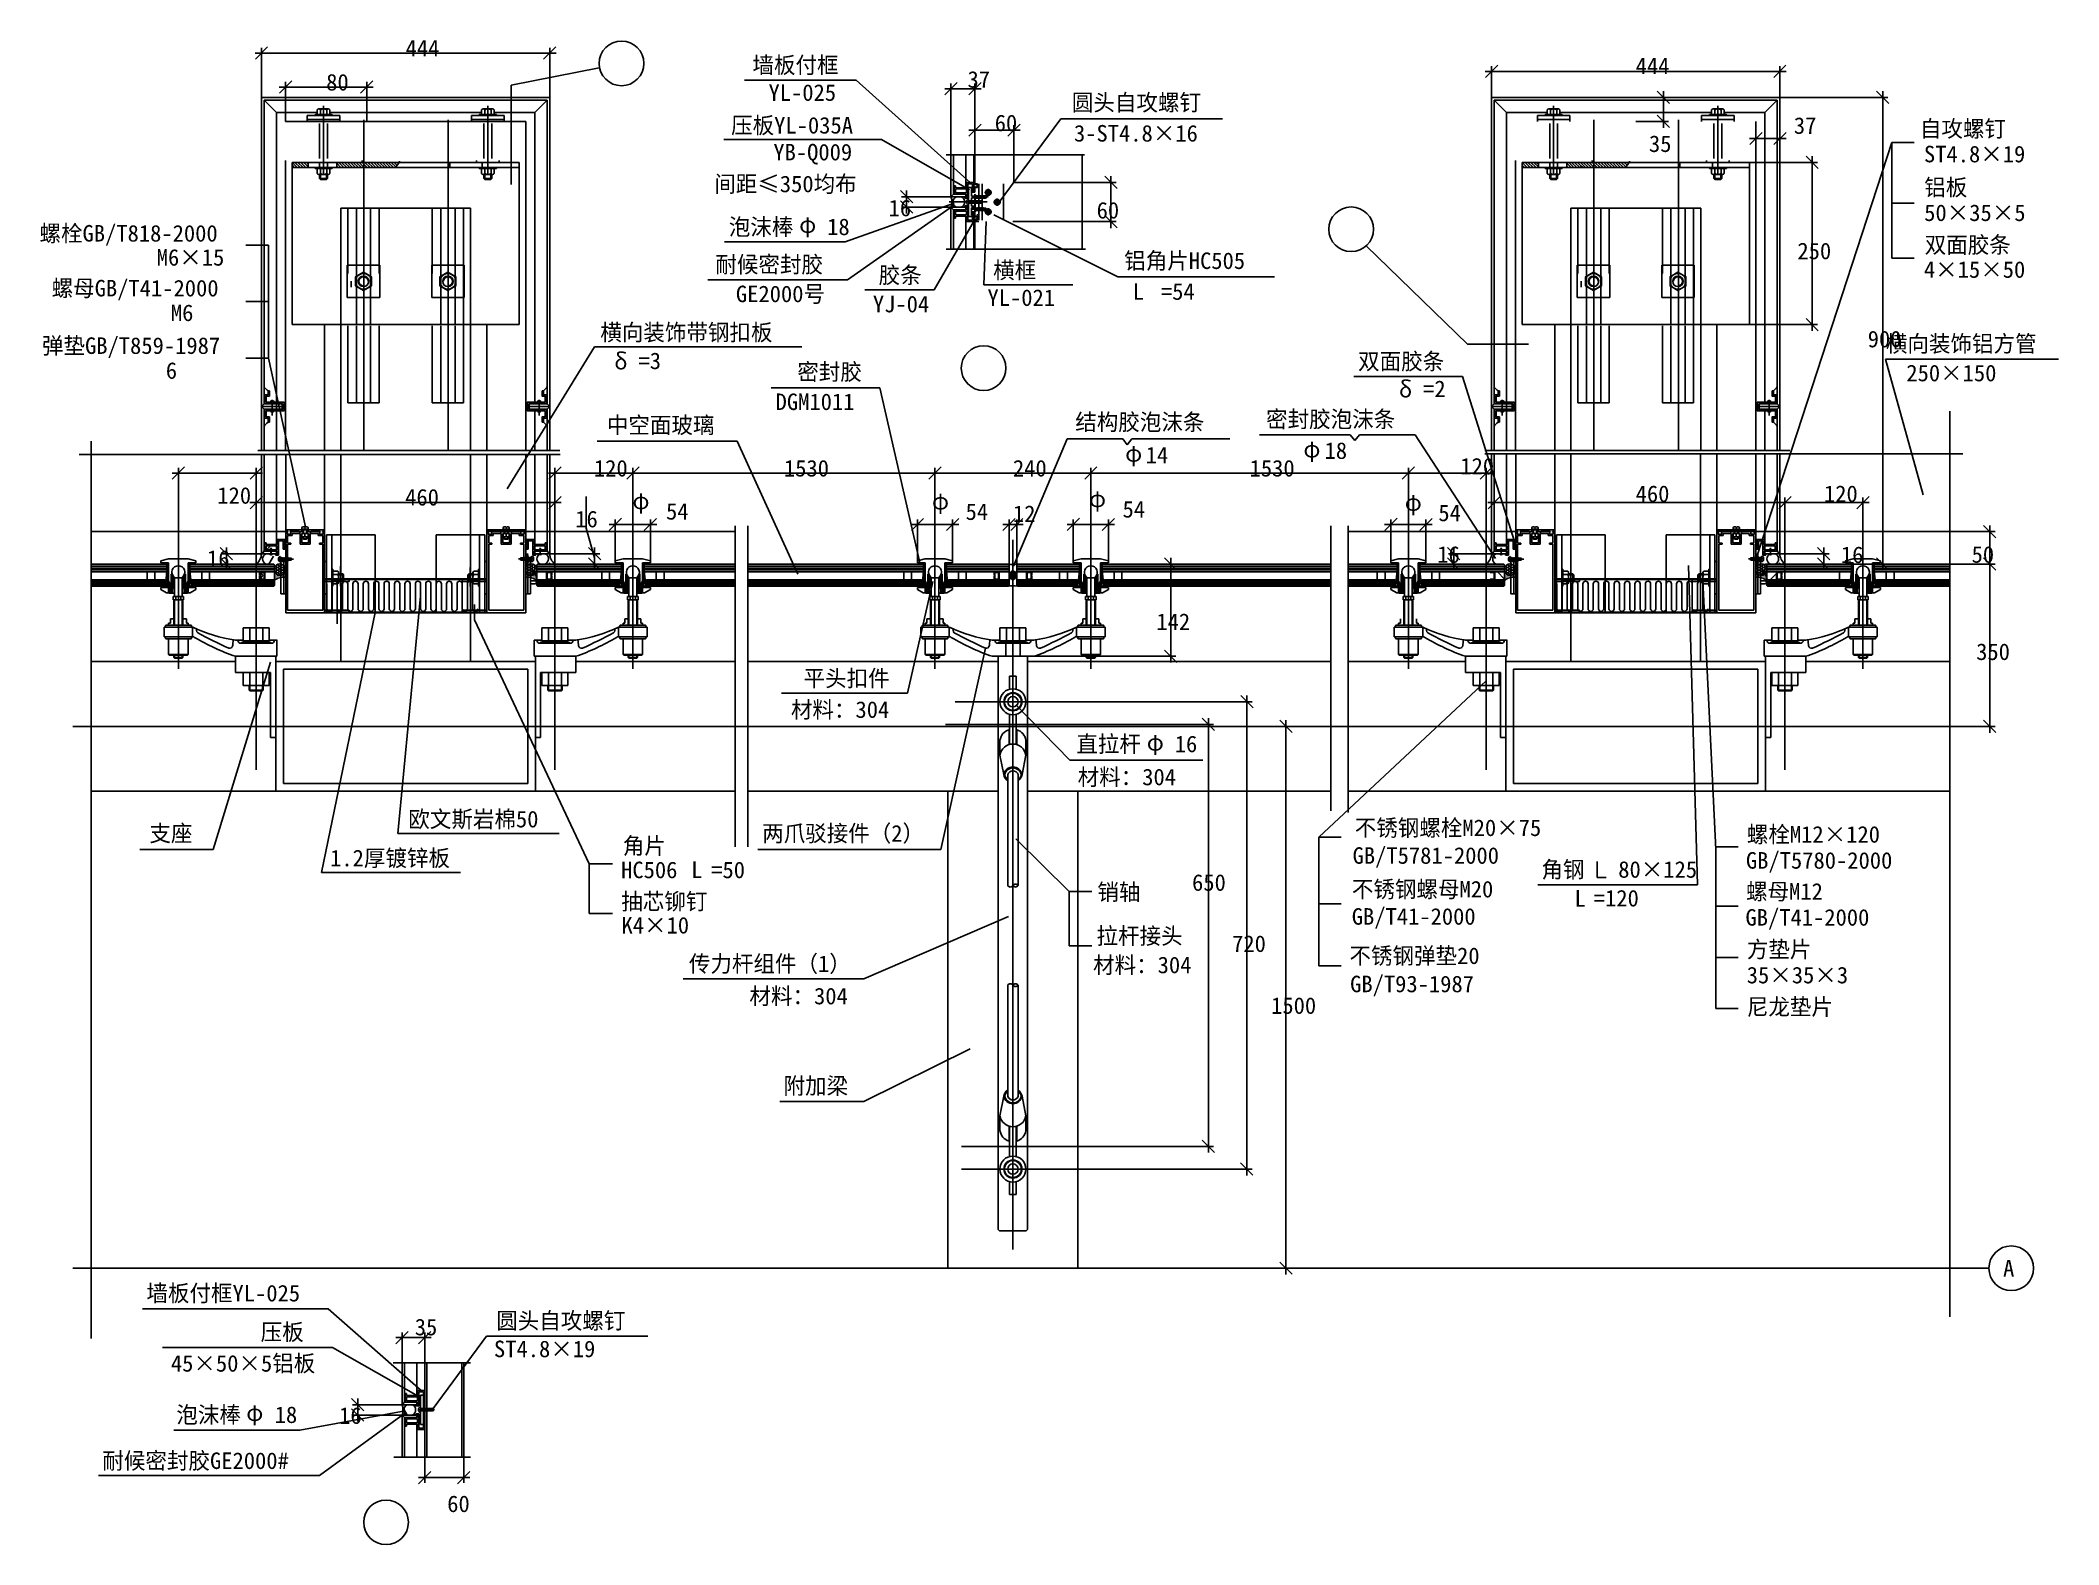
# Model space of a CAD drawing. Header units: metres. Extents: x 2349 to 5457, y 940 to 3258.
import ezdxf

# ---------------------------------------------------------------- set-up
doc = ezdxf.new("R2010")
doc.units = ezdxf.units.M
for name, color, linetype in [('212', 2, 'Continuous'), ('3', 5, 'Continuous'), ('B', 3, 'Continuous'), ('BZX', 1, 'Continuous'), ('CENTER', 1, 'Continuous'), ('CETER', 1, 'Continuous'), ('CSX', 3, 'Continuous'), ('DHX', 4, 'Continuous'), ('LINE', 7, 'Continuous'), ('PMX', 8, 'Continuous'), ('SCREW', 6, 'Continuous'), ('SDH', 7, 'Continuous'), ('TXT', 2, 'Continuous'), ('XSX', 6, 'Continuous')]:
    doc.layers.add(name, color=color, linetype=linetype)

msp = doc.modelspace()

# ---------------------------------------------------------------- texts
at = {"layer": '212'}
for s, p in [('φ', (3517.51, 2961.13)), ('L', (4031.19, 2858.01)), ('φ', (4019.58, 2608.59)), ('φ', (4294.05, 2615.12)), ('φ', (3260.7, 2535.43)), ('φ', (3722.02, 2534.94)), ('φ', (3963.78, 2538.63)), ('φ', (4450.17, 2533.01)), ('φ', (4052.86, 2163.39)), ('L', (3351.23, 1967.23)), ('L', (4711.72, 1922.94)), ('φ', (2665.9, 1130.61))]:
    msp.add_text(s, height=25.5, dxfattribs=at).set_placement(p)
at = {"layer": 'BZX', "char_height": 25.5, "attachment_point": 1}
for s, insert in [('\\A1;444', (2911.37, 3258.46)), ('\\A1;80', (2789.02, 3205.96)), ('\\A1;37', (3776.78, 3210.29)), ('\\A1;444', (4805.81, 3231.15)), ('\\A1;60', (3818.68, 3143.22)), ('\\A1;35', (4826.27, 3111.21)), ('\\A1;37', (5049.44, 3139.2)), ('\\A1;16', (3655.29, 3012.21)), ('\\A1;60', (3975.63, 3008.73)), ('\\A1;250', (5054.95, 2945.98)), ('\\A1;900', (5163.25, 2810.27)), ('\\A1;120', (4535.8, 2614.36)), ('\\A1;120', (3201.37, 2611.23)), ('\\A1;1530', (3494.04, 2611.23)), ('\\A1;240', (3846.71, 2611.23)), ('\\A1;1530', (4211.26, 2611.23)), ('\\A1;120', (2621.37, 2569.32)), ('\\A1;460', (2910.66, 2566.59)), ('\\A1;460', (4805.81, 2571.92)), ('\\A1;120', (5095.81, 2571.92)), ('\\A1;16', (3172.68, 2532.98)), ('54', (3312.48, 2544.84)), ('54', (3773.8, 2544.35)), ('\\A1;12', (3846.71, 2541.16)), ('54', (4015.55, 2548.04)), ('54', (4501.94, 2542.43)), ('\\A1;16', (2605.49, 2471.99)), ('\\A1;16', (4500.27, 2478.38)), ('\\A1;16', (5121.95, 2477.92)), ('\\A1;50', (5323.2, 2478.35)), ('\\A1;142', (4067.61, 2374.73)), ('\\A1;350', (5330.23, 2328.52)), ('\\A1;650', (4122.6, 1972.97, -44000)), ('\\A1;720', (4184.3, 1878.73)), ('\\A1;1500', (4244.36, 1783.35)), ('\\A1;35', (2925.48, 1288.04)), ('\\A1;16', (2808.94, 1151.69)), ('\\A1;60', (2975.46, 1015.76))]:
    msp.add_mtext(s, dxfattribs=dict(at, insert=insert))
at = {"layer": 'TXT'}
for s, p in [('墙板付框', (3445.58, 3207.01)), ('YL-025', (3470.3, 3164.52)), ('圆头自攻螺钉', (3937.48, 3149.26)), ('压板YL-035A', (3412.68, 3114.13)), ('3-ST4.8×16', (3940.72, 3101.78)), ('自攻螺钉', (5243.58, 3108.87)), ('YB-Q009', (3477.73, 3072.79)), ('ST4.8×19', (5249.84, 3069.81)), ('间距≤350均布', (3386.72, 3023.77)), ('铝板', (5250.33, 3018.5)), ('泡沫棒   18', (3409.14, 2957.67)), ('50×35×5', (5250.19, 2979.35)), ('螺栓GB/T818-2000', (2347.49, 2947.7)), ('双面胶条', (5251.01, 2929.98)), ('M6×15', (2528.08, 2910.63)), ('耐候密封胶', (3388.47, 2899.75)), ('铝角片HC505', (4018.11, 2905.46)), ('螺母GB/T41-2000', (2366.19, 2863.19)), ('胶条', (3639.9, 2883.39)), ('横框', (3816.24, 2890.87)), ('4×15×50', (5249.73, 2891.88)), ('GE2000号', (3420.07, 2854.36)), ('YJ-04', (3631.02, 2838.69)), ('YL-021', (3807.53, 2848.57)), ('  =54', (4039.98, 2858.01)), ('M6', (2549.85, 2825.24)), ('弹垫GB/T859-1987', (2351.31, 2774.63)), ('横向装饰带钢扣板', (3211.26, 2795.14)), ('横向装饰铝方管', (5191.25, 2777.69)), ('δ', (3232.59, 2750.66)), ('=3', (3270.05, 2751.21)), ('双面胶条', (4378.34, 2750.48)), ('6', (2542.06, 2736.31)), ('密封胶', (3514.6, 2734.32)), ('δ', (4441.05, 2707.56)), ('250×150', (5222.7, 2732.43)), ('DGM1011', (3481.26, 2688.14)), ('=2', (4478.51, 2708.11)), ('中空面玻璃', (3221.33, 2652.25)), ('结构胶泡沫条', (3942.73, 2656.92)), ('密封胶泡沫条', (4236.59, 2661.39)), ('14', (4051.22, 2606.11)), ('18', (4326.69, 2612.91)), ('平头扣件', (3524.28, 2262.09)), ('材料：304', (3504.8, 2213.92)), ('直拉杆   16', (3944.44, 2160.95, -44000)), ('材料：304', (3946.4, 2110.06, -44000)), ('支座', (2516.85, 2023.28)), ('欧文斯岩棉50', (2915.54, 2045.14)), ('两爪驳接件（2）', (3460.44, 2023.28)), ('不锈钢螺栓M20×75', (4373.22, 2031.79)), ('角片', (3245.85, 2004.05)), ('螺栓M12×120', (4977.05, 2021.66)), ('1.2厚镀锌板', (2795.07, 1985.16)), ('HC506   =50', (3243.27, 1966.87)), ('GB/T5781-2000', (4369.84, 1989.06, -44000)), ('角钢   80×125', (4660.67, 1967.56)), ('GB/T5780-2000', (4975.65, 1981.53, -44000)), ('销轴', (3976.86, 1932.86, -44000)), ('不锈钢螺母M20', (4368.76, 1937.2)), ('螺母M12', (4975.82, 1933.71)), ('抽芯铆钉', (3243.51, 1918.37)), ('=120', (4741.34, 1923.33, -44000)), ('K4×10', (3243.89, 1881.62)), ('GB/T41-2000', (4368.56, 1895.2, -44000)), ('GB/T41-2000', (4974.95, 1893.73, -44000)), ('拉杆接头', (3975.52, 1865.3, -44000)), ('方垫片', (4977.05, 1844.49)), ('传力杆组件（1）', (3347.66, 1822.34, -44000)), ('材料：304', (3970.18, 1820.42, -44000)), ('不锈钢弹垫20', (4365.02, 1834.62)), ('GB/T93-1987', (4366.04, 1791.14, -44000)), ('35×35×3', (4976.94, 1804.83, -44000)), ('材料：304', (3440.94, 1772.52, -44000)), ('尼龙垫片', (4977.05, 1755.92)), ('附加梁', (3493.47, 1634.26, -44000)), ('A', (5371.72, 1353.18, -44000)), ('墙板付框YL-025', (2512.18, 1314.78)), ('压板', (2688.15, 1254.91)), ('圆头自攻螺钉', (3050.94, 1272.42)), ('ST4.8×19', (3047.47, 1228.9)), ('45×50×5铝板', (2549.86, 1206.6)), ('泡沫棒   18', (2558.26, 1127.5)), ('耐候密封胶GE2000#', (2444.34, 1056.65))]:
    msp.add_text(s, height=25.5, dxfattribs=at).set_placement(p)

# ---------------------------------------------------------------- blocks, each defined once
blk = doc.blocks.new('A$C3AE73DB5')
at = {"layer": 'CSX'}
for p, q in [((0, 18), (0, 48)), ((0, 48), (22, 48)), ((0, 18), (4, 18)), ((4, 18), (4, 44)), ((4, 44), (18, 44)), ((18, 0), (18, 44)), ((18, 0), (26, 0)), ((22, 32), (22, 48)), ((22, 32), (56, 32)), ((22, 16), (22, 28)), ((22, 28), (56, 28)), ((22, 16), (56, 16)), ((22, 12), (60, 12)), ((22, 3), (22, 12)), ((22, 3), (29, 3)), ((29, 3), (26, 0)), ((56, 38), (60, 38)), ((56, 32), (56, 38)), ((56, 16), (56, 28)), ((60, 12), (60, 38))]:
    blk.add_line(p, q, dxfattribs=at)
blk = doc.blocks.new('A$C719D39D5')
at = {"layer": 'CSX'}
for p, q in [((15.8, 56.78, -342.86), (25.38, 55.94, -342.86)), ((0, 0, -342.86), (2.51, 0, -342.86))]:
    blk.add_line(p, q, dxfattribs=at)
for centre, radius, start, end in [((-624.51, 346.74, -342.86), 718.57, 331.32, 335.58), ((24.95, 50.96, -342.86), 5, 344.88, 85), ((2.51, 4, -342.86), 4, 270, 328.41)]:
    blk.add_arc(centre, radius, start, end, dxfattribs=at)
blk = doc.blocks.new('SK-01')
at = {"color": 3}
for points in [[(-41.52, 76.95), (-41.52, -48.05)], [(-41.52, 76.95), (-38.27, 76.95)], [(-39.32, 75.95), (-38.27, 75.95)], [(-39.32, 72.95), (-39.32, 75.95)], [(-39.32, 72.95), (-33.72, 72.95)], [(-38.52, 59.45), (-38.52, 70.95)], [(-31.52, 70.95), (-38.52, 70.95)], [(-38.27, 75.95), (-38.27, 76.95)], [(-34.77, 76.95), (-20.77, 76.95)], [(-34.77, 75.95), (-34.77, 76.95)], [(-34.77, 75.95), (-33.72, 75.95)], [(-33.72, 72.95), (-33.72, 75.95)], [(-19.27, 73.95), (-31.52, 73.95)], [(-31.52, 70.95), (-31.52, 73.95)], [(-26.58, 76.95), (-20.77, 76.95)], [(-20.77, 76.95), (-20.77, 76.45)], [(-20.77, 76.45), (-17.77, 76.45)], [(-19.27, 57.45), (-19.27, 73.95)], [(-17.77, 76.95), (-14.77, 76.95)], [(-17.77, 76.95), (-17.77, 76.45)], [(-16.77, 59.95), (-16.77, 73.95)], [(-16.77, 73.95), (-14.77, 73.95)], [(-14.77, 76.95), (-14.77, 73.95)], [(-5.27, 76.95), (-8.27, 76.95)], [(-8.27, 76.95), (-8.27, 73.95)], [(-8.27, 73.95), (-6.27, 73.95)], [(-6.27, 59.95), (-6.27, 73.95)], [(-5.27, 76.95), (-5.27, 76.45)], [(-2.27, 76.45), (-5.27, 76.45)], [(-3.77, 73.95), (8.48, 73.95)], [(-3.77, 57.45), (-3.77, 73.95)], [(11.73, 76.95), (-2.27, 76.95)], [(-2.27, 76.95), (-2.27, 76.45)], [(8.48, 70.95), (8.48, 73.95)], [(8.48, 70.95), (15.48, 70.95)], [(10.68, 72.95), (10.68, 75.95)], [(11.73, 75.95), (10.68, 75.95)], [(16.28, 72.95), (10.68, 72.95)], [(11.73, 75.95), (11.73, 76.95)], [(18.48, 76.95), (15.23, 76.95)], [(15.23, 75.95), (15.23, 76.95)], [(16.28, 75.95), (15.23, 75.95)], [(15.48, 59.45), (15.48, 70.95)], [(16.28, 72.95), (16.28, 75.95)], [(18.48, 76.95), (18.48, -48.05)], [(-38.52, 59.45), (-33.52, 59.45)], [(-38.52, 57.45), (-38.52, -44.05)], [(-38.52, 57.45), (-33.52, 57.45)], [(-33.52, 57.45), (-33.52, 59.45)], [(-19.27, 57.45), (-3.77, 57.45)], [(-16.77, 59.95), (-6.27, 59.95)], [(10.48, 57.45), (10.48, 59.45)], [(15.48, 59.45), (10.48, 59.45)], [(15.48, 57.45), (10.48, 57.45)], [(15.48, 57.45), (15.48, -44.05)], [(-41.52, -48.05), (18.48, -48.05)], [(-38.52, -44.05), (15.48, -44.05)]]:
    blk.add_lwpolyline(points, dxfattribs=at)
blk = doc.blocks.new('ST48X16')
at = {"layer": 'LINE'}
for p, q in [((0, 19.53), (0, -4.91)), ((-2.01, -0.75), (2.01, -0.75))]:
    blk.add_line(p, q, dxfattribs=at)
at = {"layer": 'SCREW'}
for p, q in [((-2.16, 11.27), (2.16, 12.03)), ((-2.16, 9.76), (2.16, 10.53)), ((-2.16, 8.44), (2.16, 9.2)), ((-2.16, 6.94), (2.16, 7.7)), ((-2.16, 5.44), (2.16, 6.2)), ((-2.16, 3.93), (2.16, 4.7)), ((-2.16, 2.43), (2.16, 3.19)), ((-2.16, 0.93), (2.16, 1.69)), ((-2.11, -0.67), (2.16, 0.03)), ((-1.73, 12.94), (-2.01, 12.68)), ((-2.01, 12.68), (-1.31, 12.81)), ((-2.01, 12.68), (-1.73, 12.42)), ((-1.91, 14.2), (-0.73, 14.41)), ((-1.73, 15.84), (0, 17.29)), ((-1.73, 14.38), (-1.73, 15.84)), ((-1.73, 12.94), (-1.73, 14.03)), ((-1.22, 13.06), (-1.73, 12.94)), ((-1.73, 12.42), (-1.43, 12.49)), ((-1.73, 12.42), (-1.73, 11.62)), ((-1.73, 10.92), (-1.73, 10.11)), ((-1.73, 9.6), (-1.73, 8.79)), ((-1.73, 9.44), (-1.73, 8.64)), ((-1.73, 8.09), (-1.73, 7.29)), ((-1.73, 6.59), (-1.73, 5.79)), ((-1.73, 5.09), (-1.73, 4.28)), ((-1.73, 0.58), (-1.73, 4.13)), ((-1.73, 3.58), (-1.73, 2.78)), ((-1.73, 3.43), (-1.73, 2.63)), ((-1.73, 2.08), (-1.73, 1.28)), ((-1.73, 1.93), (-1.73, 1.12)), ((-1.73, 0.42), (-1.73, -0.38)), ((1.73, 0.38), (-1.73, -0.38)), ((-1.43, 12.49), (0.25, 17.08)), ((0, 17.29), (1.73, 15.84)), ((1.73, 15.84), (1.73, 13.58)), ((1.73, 13.58), (2.01, 13.32)), ((2.01, 13.32), (1.73, 13.06)), ((1.73, 13.06), (1.73, 12.38)), ((1.73, 11.68), (1.73, 10.87)), ((1.73, 10.2), (1.73, 9.4)), ((1.73, 8.86), (1.73, 8.05)), ((1.73, 8.7), (1.73, 7.9)), ((1.73, 7.35), (1.73, 6.55)), ((1.73, 5.85), (1.73, 5.04)), ((1.73, 4.35), (1.73, 3.54)), ((1.73, 4.19), (1.73, 3.39)), ((1.73, 2.84), (1.73, 2.04)), ((1.73, 2.69), (1.73, 1.88)), ((1.73, 1.34), (1.73, 0.54)), ((1.73, 1.19), (1.73, 0.38)), ((2.16, 0.03), (1.73, 0.38)), ((2.01, -0.09), (2.16, 0.03)), ((-4.28, -0.75), (4.28, -0.75)), ((-1.73, -0.38), (-2.11, -0.67)), ((-2.11, -0.67), (-2.01, -0.75)), ((-0.25, -0.75), (2.01, -0.09)), ((2.01, -0.09), (2.01, -0.75))]:
    blk.add_line(p, q, dxfattribs=at)
for points in [[(1.73, 11.68), (2.16, 12.03), (1.73, 12.38), (-1.73, 11.62), (-2.16, 11.27), (-1.73, 10.92)], [(1.73, 10.18), (2.16, 10.53), (1.73, 10.87), (-1.73, 10.11), (-2.16, 9.76), (-1.73, 9.41)], [(1.73, 8.86), (2.16, 9.2), (1.73, 9.55), (-1.73, 8.79), (-2.16, 8.44), (-1.73, 8.09)], [(1.73, 7.35), (2.16, 7.7), (1.73, 8.05), (-1.73, 7.29), (-2.16, 6.94), (-1.73, 6.59)], [(1.73, 5.85), (2.16, 6.2), (1.73, 6.55), (-1.73, 5.79), (-2.16, 5.44), (-1.73, 5.09)], [(1.73, 4.35), (2.16, 4.7), (1.73, 5.04), (-1.73, 4.28), (-2.16, 3.93), (-1.73, 3.58)], [(1.73, 2.84), (2.16, 3.19), (1.73, 3.54), (-1.73, 2.78), (-2.16, 2.43), (-1.73, 2.08)], [(1.73, 1.34), (2.16, 1.69), (1.73, 2.04), (-1.73, 1.28), (-2.16, 0.93), (-1.73, 0.58)], [(-1.73, 14.38), (-0.73, 14.41), (-1.73, 14.03), (-1.91, 14.2)]]:
    blk.add_lwpolyline(points, close=True, dxfattribs=at)
blk.add_lwpolyline([(-4.28, -0.75, 0.4), (-0.4, -3.75), (-0.4, -3.31), (0.4, -3.31), (0.4, -3.75, 0.4), (4.28, -0.75)], format="xyb", dxfattribs=at)
for centre, radius, start, end in [((-1.79, 18.13), 2.29, 271.51, 332.84), ((-0.47, 16.2), 3.83, 255.54, 304.95)]:
    blk.add_arc(centre, radius, start, end, dxfattribs=at)
blk = doc.blocks.new('NUT16')
at = {"layer": 'B'}
for p, q in [((-17.5, 0), (-17.5, -2)), ((17.5, 0), (17.5, -2)), ((17.5, -2), (-17.5, -2)), ((-13, -12), (-13, -2)), ((6.5, -14), (-9.75, -14)), ((-6.5, -14), (-6.5, -2)), ((-6.5, -2), (-6.5, -12.02)), ((6.5, -14), (6.5, -2)), ((6.5, -2), (6.5, -13.46)), ((9.75, -14), (6.5, -14)), ((13, -12), (13, -2))]:
    blk.add_line(p, q, dxfattribs=at)
for centre, radius, start, end in [((-9.75, -10.36), 3.64, 206.78, 333.22), ((0, -2.44), 11.56, 235.79, 304.21), ((9.75, -10.36), 3.64, 206.78, 333.22)]:
    blk.add_arc(centre, radius, start, end, dxfattribs=at)
blk = doc.blocks.new('ST48X16-C')
at = {"layer": 'LINE'}
blk.add_line((20.28, 0), (-4.16, 0), dxfattribs=at)
at = {"layer": 'SCREW'}
for p, q in [((0, 4.28), (2.55, 1.73)), ((0, 4.28), (0, -4.28)), ((0, 0.4), (0.44, 0.4)), ((0.44, 0.4), (0.44, -0.4)), ((2.55, 1.73), (2.55, -1.73)), ((2.55, 1.73), (4.88, 1.73)), ((3.18, 2.16), (3.95, -2.16)), ((4.18, 1.73), (3.38, 1.73)), ((4.34, 1.73), (3.53, 1.73)), ((4.69, 2.16), (5.45, -2.16)), ((5.84, 1.73), (5.04, 1.73)), ((6.19, 2.16), (6.95, -2.16)), ((7.34, 1.73), (6.54, 1.73)), ((7.69, 2.16), (8.46, -2.16)), ((8.85, 1.73), (8.04, 1.73)), ((9.2, 2.16), (9.96, -2.16)), ((10.2, 1.73), (9.39, 1.73)), ((10.35, 1.73), (9.55, 1.73)), ((10.52, 2.16), (11.28, -2.16)), ((11.67, 1.73), (10.87, 1.73)), ((12.02, 2.16), (12.78, -2.16)), ((13.17, 1.73), (12.37, 1.73)), ((13.44, 2.01), (13.17, 1.73)), ((13.17, 1.73), (13.24, 1.43)), ((13.24, 1.43), (17.84, -0.25)), ((13.44, 2.01), (13.56, 1.31)), ((13.7, 1.73), (13.44, 2.01)), ((13.7, 1.73), (14.78, 1.73)), ((13.81, 1.22), (13.7, 1.73)), ((14.96, 1.91), (15.17, 0.73)), ((15.13, 1.73), (16.59, 1.73)), ((16.59, 1.73), (18.04, 0)), ((18.04, 0), (16.59, -1.73)), ((0.44, -0.4), (0, -0.4)), ((0, -4.28), (2.55, -1.73)), ((3.44, -1.73), (2.55, -1.73)), ((3.6, -1.73), (2.79, -1.73)), ((4.95, -1.73), (4.14, -1.73)), ((5.1, -1.73), (4.3, -1.73)), ((6.6, -1.73), (5.8, -1.73)), ((8.11, -1.73), (7.3, -1.73)), ((9.45, -1.73), (8.65, -1.73)), ((9.61, -1.73), (8.81, -1.73)), ((10.96, -1.73), (10.15, -1.73)), ((12.43, -1.73), (11.63, -1.73)), ((13.81, -1.73), (13.13, -1.73)), ((14.07, -2.01), (13.81, -1.73)), ((14.33, -1.73), (14.07, -2.01)), ((16.59, -1.73), (14.33, -1.73))]:
    blk.add_line(p, q, dxfattribs=at)
for points in [[(3.6, -1.73), (3.95, -2.16), (4.3, -1.73), (3.53, 1.73), (3.18, 2.16), (2.84, 1.73)], [(5.1, -1.73), (5.45, -2.16), (5.8, -1.73), (5.04, 1.73), (4.69, 2.16), (4.34, 1.73)], [(6.6, -1.73), (6.95, -2.16), (7.3, -1.73), (6.54, 1.73), (6.19, 2.16), (5.84, 1.73)], [(8.11, -1.73), (8.46, -2.16), (8.81, -1.73), (8.04, 1.73), (7.69, 2.16), (7.34, 1.73)], [(9.61, -1.73), (9.96, -2.16), (10.31, -1.73), (9.55, 1.73), (9.2, 2.16), (8.85, 1.73)], [(10.93, -1.73), (11.28, -2.16), (11.63, -1.73), (10.87, 1.73), (10.52, 2.16), (10.17, 1.73)], [(12.43, -1.73), (12.78, -2.16), (13.13, -1.73), (12.37, 1.73), (12.02, 2.16), (11.67, 1.73)], [(15.13, 1.73), (15.17, 0.73), (14.78, 1.73), (14.96, 1.91)]]:
    blk.add_lwpolyline(points, close=True, dxfattribs=at)
for centre, radius, start, end in [((16.95, 0.47), 3.83, 165.54, 214.95), ((18.88, 1.79), 2.29, 181.51, 242.84)]:
    blk.add_arc(centre, radius, start, end, dxfattribs=at)
blk = doc.blocks.new('ST48X19')
at = {"layer": 'LINE'}
for p, q in [((-2.01, 0), (2.01, 0)), ((0, 20.28), (0, -4.16))]:
    blk.add_line(p, q, dxfattribs=at)
at = {"layer": 'SCREW'}
for p, q in [((-4.28, 0), (4.28, 0)), ((-2.16, 14.84), (2.16, 15.61)), ((-2.16, 13.34), (2.16, 14.1)), ((-2.16, 12.02), (2.16, 12.78)), ((-2.16, 10.7), (2.16, 11.46)), ((-2.16, 9.2), (2.16, 9.96)), ((-2.16, 7.69), (2.16, 8.46)), ((-2.16, 6.19), (2.16, 6.95)), ((-2.16, 4.69), (2.16, 5.45)), ((-2.16, 3.18), (2.16, 3.95)), ((-2.16, 1.68), (2.16, 2.44)), ((-2.11, 0.08), (2.16, 0.79)), ((-1.73, 0.37), (-2.11, 0.08)), ((-2.11, 0.08), (-2.01, 0)), ((-1.73, 16.52), (-2.01, 16.26)), ((-2.01, 16.26), (-1.31, 16.38)), ((-2.01, 16.26), (-1.73, 16)), ((-1.91, 17.78), (-0.73, 17.99)), ((-1.73, 19.42), (0, 20.87)), ((-1.73, 17.95), (-1.73, 19.42)), ((-1.73, 16.52), (-1.73, 17.6)), ((-1.22, 16.63), (-1.73, 16.52)), ((-1.73, 16), (-1.43, 16.06)), ((-1.73, 16), (-1.73, 15.19)), ((-1.73, 14.49), (-1.73, 13.69)), ((-1.73, 13.17), (-1.73, 12.37)), ((-1.73, 13.02), (-1.73, 12.21)), ((-1.73, 11.85), (-1.73, 11.05)), ((-1.73, 10.35), (-1.73, 9.55)), ((-1.73, 8.85), (-1.73, 8.04)), ((-1.73, 7.34), (-1.73, 6.54)), ((-1.73, 5.84), (-1.73, 5.04)), ((-1.73, 1.33), (-1.73, 4.88)), ((-1.73, 4.34), (-1.73, 3.53)), ((-1.73, 4.18), (-1.73, 3.38)), ((-1.73, 2.84), (-1.73, 2.03)), ((-1.73, 2.68), (-1.73, 1.88)), ((-1.73, 1.18), (-1.73, 0.37)), ((1.73, 1.14), (-1.73, 0.37)), ((-1.43, 16.06), (0.25, 20.66)), ((-0.25, 0), (2.01, 0.66)), ((0, 20.87), (1.73, 19.42)), ((1.73, 19.42), (1.73, 17.16)), ((1.73, 17.16), (2.01, 16.9)), ((2.01, 16.9), (1.73, 16.63)), ((1.73, 16.63), (1.73, 15.96)), ((1.73, 15.26), (1.73, 14.45)), ((1.73, 13.78), (1.73, 13.13)), ((1.73, 12.43), (1.73, 11.81)), ((1.73, 12.28), (1.73, 11.81)), ((1.73, 11.11), (1.73, 10.31)), ((1.73, 9.61), (1.73, 8.81)), ((1.73, 8.11), (1.73, 7.3)), ((1.73, 6.6), (1.73, 5.8)), ((1.73, 5.1), (1.73, 4.3)), ((1.73, 4.95), (1.73, 4.14)), ((1.73, 3.6), (1.73, 2.79)), ((1.73, 3.44), (1.73, 2.64)), ((1.73, 2.09), (1.73, 1.29)), ((1.73, 1.94), (1.73, 1.14)), ((2.16, 0.79), (1.73, 1.14)), ((2.01, 0.66), (2.16, 0.79)), ((2.01, 0.66), (2.01, 0))]:
    blk.add_line(p, q, dxfattribs=at)
blk.add_lwpolyline([(-4.28, 0, 0.4), (-0.4, -3), (-0.4, -2.56), (0.4, -2.56), (0.4, -3, 0.4), (4.28, 0)], format="xyb", dxfattribs=at)
for points in [[(1.73, 15.26), (2.16, 15.61), (1.73, 15.96), (-1.73, 15.19), (-2.16, 14.84), (-1.73, 14.49)], [(1.73, 13.75), (2.16, 14.1), (1.73, 14.45), (-1.73, 13.69), (-2.16, 13.34), (-1.73, 12.99)], [(1.73, 12.43), (2.16, 12.78), (1.73, 13.13), (-1.73, 12.37), (-2.16, 12.02), (-1.73, 11.67)], [(1.73, 11.11), (2.16, 11.46), (1.73, 11.81), (-1.73, 11.05), (-2.16, 10.7), (-1.73, 10.35)], [(1.73, 9.61), (2.16, 9.96), (1.73, 10.31), (-1.73, 9.55), (-2.16, 9.2), (-1.73, 8.85)], [(1.73, 8.11), (2.16, 8.46), (1.73, 8.81), (-1.73, 8.04), (-2.16, 7.69), (-1.73, 7.34)], [(1.73, 6.6), (2.16, 6.95), (1.73, 7.3), (-1.73, 6.54), (-2.16, 6.19), (-1.73, 5.84)], [(1.73, 5.1), (2.16, 5.45), (1.73, 5.8), (-1.73, 5.04), (-2.16, 4.69), (-1.73, 4.34)], [(1.73, 3.6), (2.16, 3.95), (1.73, 4.3), (-1.73, 3.53), (-2.16, 3.18), (-1.73, 2.84)], [(1.73, 2.09), (2.16, 2.44), (1.73, 2.79), (-1.73, 2.03), (-2.16, 1.68), (-1.73, 1.33)], [(-1.73, 17.95), (-0.73, 17.99), (-1.73, 17.6), (-1.91, 17.78)]]:
    blk.add_lwpolyline(points, close=True, dxfattribs=at)
for centre, radius, start, end in [((-1.79, 21.71), 2.29, 271.51, 332.84), ((-0.47, 19.78), 3.83, 255.54, 304.95)]:
    blk.add_arc(centre, radius, start, end, dxfattribs=at)
blk = doc.blocks.new('ST-H')
at = {"layer": 'CETER'}
for p, q in [((-5.74, 0), (5.74, 0)), ((0, 5.74), (0, -5.74))]:
    blk.add_line(p, q, dxfattribs=at)
at = {"layer": 'CSX'}
for p, q in [((-1.06, 0.35), (-2.12, 1.41)), ((-0.35, 1.06), (-1.41, 2.12)), ((1.41, 2.12), (0.35, 1.06)), ((2.12, 1.41), (1.06, 0.35)), ((-1.06, -0.35), (-2.12, -1.41)), ((-0.35, -1.06), (-1.41, -2.12)), ((1.41, -2.12), (0.35, -1.06)), ((2.12, -1.41), (1.06, -0.35))]:
    blk.add_line(p, q, dxfattribs=at)
blk.add_circle((0, 0), 4.27, dxfattribs=at)
for centre, start, end in [((-1.77, 1.77, 5), 45, 225), ((-1.41, 0), 315, 45), ((0, 1.41), 225, 315), ((1.41, 0), 135, 225), ((1.77, 1.77, 5), 315, 135), ((-1.77, -1.77, 5), 135, 315), ((0, -1.41), 45, 135), ((1.77, -1.77, 5), 225, 45)]:
    blk.add_arc(centre, 0.5, start, end, dxfattribs=at)
blk = doc.blocks.new('CC')
blk.add_line((-24.24, 0), (24.24, 0))
blk.add_lwpolyline([(-23.48, -23.39), (23.76, 23.82)])

# ---------------------------------------------------------------- hatches: boundary and pattern name
h = msp.add_hatch()
h.set_pattern_fill('DOTS', scale=10)
h.paths.add_polyline_path([(2696.2, 2450.77), (2681.37, 2450.77, 0.21), (2689.37, 2466.77), (2696, 2466.77, 0.61)])
h = msp.add_hatch()
h.set_pattern_fill('HONEY', scale=15)
h.paths.add_polyline_path([(2704.24, 2450.77), (2696.2, 2450.77, -0.61), (2696, 2466.77), (2702.3, 2466.77, 0.83), (2705.38, 2466.2, -0.57)])
h = msp.add_hatch()
h.set_pattern_fill('HONEY', scale=15)
h.paths.add_polyline_path([(3118.5, 2450.77), (3126.54, 2450.77, 0.61), (3126.74, 2466.77), (3120.44, 2466.77, -0.83), (3117.37, 2466.2, 0.57)])
h = msp.add_hatch()
h.set_pattern_fill('HONEY', scale=15)
h.paths.add_polyline_path([(3117.37, 2466.2, 0.83), (3120.44, 2466.77), (3126.74, 2466.77, -0.61), (3126.54, 2450.77), (3118.5, 2450.77, -0.57)])
h = msp.add_hatch()
h.set_pattern_fill('DOTS', scale=10)
h.paths.add_polyline_path([(3126.54, 2450.77), (3141.37, 2450.77, -0.21), (3133.37, 2466.77), (3126.74, 2466.77, -0.61)])
h = msp.add_hatch()
h.set_pattern_fill('DOTS', scale=10)
h.paths.add_polyline_path([(3126.74, 2466.77), (3133.37, 2466.77, 0.21), (3141.37, 2450.77), (3126.54, 2450.77, 0.61)])
h = msp.add_hatch()
h.set_pattern_fill('DOTS', scale=10)
h.paths.add_polyline_path([(4590.63, 2450.77), (4575.81, 2450.77, 0.21), (4583.81, 2466.77), (4590.44, 2466.77, 0.61)])
h = msp.add_hatch()
h.set_pattern_fill('HONEY', scale=15)
h.paths.add_polyline_path([(4598.68, 2450.77), (4590.63, 2450.77, -0.61), (4590.44, 2466.77), (4596.74, 2466.77, 0.83), (4599.81, 2466.2, -0.57)])
h = msp.add_hatch()
h.set_pattern_fill('HONEY', scale=15)
h.paths.add_polyline_path([(5012.93, 2450.77), (5020.98, 2450.77, 0.61), (5021.18, 2466.77), (5014.88, 2466.77, -0.83), (5011.8, 2466.2, 0.57)])
h = msp.add_hatch()
h.set_pattern_fill('DOTS', scale=10)
h.paths.add_polyline_path([(5020.98, 2450.77), (5035.81, 2450.77, -0.21), (5027.81, 2466.77), (5021.18, 2466.77, -0.61)])
at = {"layer": 'CSX'}
h = msp.add_hatch(dxfattribs=at)
h.set_pattern_fill('ANSI31', scale=5)
h.paths.add_polyline_path([(2694.37, 2483.75), (2693.37, 2483.75), (2693.37, 2470.75), (2694.37, 2470.75)])
h = msp.add_hatch(dxfattribs=at)
h.set_pattern_fill('ANSI31', scale=5)
h.paths.add_polyline_path([(2694.67, 2483.75), (2693.67, 2483.75), (2693.67, 2470.75), (2694.67, 2470.75)])
h = msp.add_hatch(dxfattribs=at)
h.set_pattern_fill('ANSI31', scale=5)
h.paths.add_polyline_path([(2694.67, 2483.75), (2693.67, 2483.75), (2693.67, 2470.75), (2694.67, 2470.75)])
h = msp.add_hatch(dxfattribs=at)
h.set_pattern_fill('ANSI31', scale=5)
h.paths.add_polyline_path([(2694.67, 2483.75), (2693.67, 2483.75), (2693.67, 2470.75), (2694.67, 2470.75)])
h = msp.add_hatch(dxfattribs=at)
h.set_pattern_fill('ANSI31', scale=5)
h.paths.add_polyline_path([(2694.67, 2483.75), (2693.67, 2483.75), (2693.67, 2470.75), (2694.67, 2470.75)])
h = msp.add_hatch(dxfattribs=at)
h.set_pattern_fill('ANSI31', scale=10)
h.paths.add_polyline_path([(2696.67, 2478.75), (2711.67, 2478.75), (2713.67, 2478.75), (2713.67, 2472.75), (2705.57, 2472.75, 1), (2702.8, 2472.75), (2696.67, 2472.75)])
h = msp.add_hatch(dxfattribs=at)
h.set_pattern_fill('ANSI31', scale=10)
h.paths.add_polyline_path([(2696.67, 2478.75), (2711.67, 2478.75), (2713.67, 2478.75), (2713.67, 2472.75), (2705.57, 2472.75, 1), (2702.8, 2472.75), (2696.67, 2472.75)])
h = msp.add_hatch(dxfattribs=at)
h.set_pattern_fill('ANSI31', scale=10)
h.paths.add_polyline_path([(2696.67, 2478.75), (2711.67, 2478.75), (2713.67, 2478.75), (2713.67, 2472.75), (2705.57, 2472.75, 1), (2702.8, 2472.75), (2696.67, 2472.75)])
h = msp.add_hatch(dxfattribs=at)
h.set_pattern_fill('ANSI31', scale=10)
h.paths.add_polyline_path([(2696.67, 2478.75), (2711.67, 2478.75), (2713.67, 2478.75), (2713.67, 2472.75), (2705.57, 2472.75, 1), (2702.8, 2472.75), (2696.67, 2472.75)])
h = msp.add_hatch(dxfattribs=at)
h.set_pattern_fill('ANSI31', scale=10)
h.paths.add_polyline_path([(3126.37, 2478.75), (3111.37, 2478.75), (3109.37, 2478.75), (3109.37, 2472.75), (3117.47, 2472.75, -1), (3120.24, 2472.75), (3126.37, 2472.75)])
h = msp.add_hatch(dxfattribs=at)
h.set_pattern_fill('ANSI31', scale=10)
h.paths.add_polyline_path([(3126.37, 2478.75), (3111.37, 2478.75), (3109.37, 2478.75), (3109.37, 2472.75), (3117.47, 2472.75, -1), (3120.24, 2472.75), (3126.37, 2472.75)])
h = msp.add_hatch(dxfattribs=at)
h.set_pattern_fill('ANSI31', scale=10)
h.paths.add_polyline_path([(3126.37, 2478.75), (3111.37, 2478.75), (3109.37, 2478.75), (3109.37, 2472.75), (3117.47, 2472.75, -1), (3120.24, 2472.75), (3126.37, 2472.75)])
h = msp.add_hatch(dxfattribs=at)
h.set_pattern_fill('ANSI31', scale=10)
h.paths.add_polyline_path([(3126.37, 2478.75), (3111.37, 2478.75), (3109.37, 2478.75), (3109.37, 2472.75), (3117.47, 2472.75, -1), (3120.24, 2472.75), (3126.37, 2472.75)])
h = msp.add_hatch(dxfattribs=at)
h.set_pattern_fill('ANSI31', scale=5)
h.paths.add_polyline_path([(3128.37, 2483.75), (3129.37, 2483.75), (3129.37, 2470.75), (3128.37, 2470.75)])
h = msp.add_hatch(dxfattribs=at)
h.set_pattern_fill('ANSI31', scale=5)
h.paths.add_polyline_path([(3128.37, 2483.75), (3129.37, 2483.75), (3129.37, 2470.75), (3128.37, 2470.75)])
h = msp.add_hatch(dxfattribs=at)
h.set_pattern_fill('ANSI31', scale=5)
h.paths.add_polyline_path([(3128.37, 2483.75), (3129.37, 2483.75), (3129.37, 2470.75), (3128.37, 2470.75)])
h = msp.add_hatch(dxfattribs=at)
h.set_pattern_fill('ANSI31', scale=5)
h.paths.add_polyline_path([(3128.37, 2483.75), (3129.37, 2483.75), (3129.37, 2470.75), (3128.37, 2470.75)])
h = msp.add_hatch(dxfattribs=at)
h.set_pattern_fill('ANSI31', scale=5)
h.paths.add_polyline_path([(4589.1, 2483.75), (4588.1, 2483.75), (4588.1, 2470.75), (4589.1, 2470.75)])
h = msp.add_hatch(dxfattribs=at)
h.set_pattern_fill('ANSI31', scale=5)
h.paths.add_polyline_path([(4589.1, 2483.75), (4588.1, 2483.75), (4588.1, 2470.75), (4589.1, 2470.75)])
h = msp.add_hatch(dxfattribs=at)
h.set_pattern_fill('ANSI31', scale=5)
h.paths.add_polyline_path([(4589.1, 2483.75), (4588.1, 2483.75), (4588.1, 2470.75), (4589.1, 2470.75)])
h = msp.add_hatch(dxfattribs=at)
h.set_pattern_fill('ANSI31', scale=5)
h.paths.add_polyline_path([(4589.1, 2483.75), (4588.1, 2483.75), (4588.1, 2470.75), (4589.1, 2470.75)])
h = msp.add_hatch(dxfattribs=at)
h.set_pattern_fill('ANSI31', scale=10)
h.paths.add_polyline_path([(4591.1, 2478.75), (4606.1, 2478.75), (4608.1, 2478.75), (4608.1, 2472.75), (4600.01, 2472.75, 1), (4597.24, 2472.75), (4591.1, 2472.75)])
h = msp.add_hatch(dxfattribs=at)
h.set_pattern_fill('ANSI31', scale=10)
h.paths.add_polyline_path([(4591.1, 2478.75), (4606.1, 2478.75), (4608.1, 2478.75), (4608.1, 2472.75), (4600.01, 2472.75, 1), (4597.24, 2472.75), (4591.1, 2472.75)])
h = msp.add_hatch(dxfattribs=at)
h.set_pattern_fill('ANSI31', scale=10)
h.paths.add_polyline_path([(4591.1, 2478.75), (4606.1, 2478.75), (4608.1, 2478.75), (4608.1, 2472.75), (4600.01, 2472.75, 1), (4597.24, 2472.75), (4591.1, 2472.75)])
h = msp.add_hatch(dxfattribs=at)
h.set_pattern_fill('ANSI31', scale=10)
h.paths.add_polyline_path([(4591.1, 2478.75), (4606.1, 2478.75), (4608.1, 2478.75), (4608.1, 2472.75), (4600.01, 2472.75, 1), (4597.24, 2472.75), (4591.1, 2472.75)])
h = msp.add_hatch(dxfattribs=at)
h.set_pattern_fill('ANSI31', scale=10)
h.paths.add_polyline_path([(5020.81, 2478.75), (5005.81, 2478.75), (5003.81, 2478.75), (5003.81, 2472.75), (5011.9, 2472.75, -1), (5014.67, 2472.75), (5020.81, 2472.75)])
h = msp.add_hatch(dxfattribs=at)
h.set_pattern_fill('ANSI31', scale=10)
h.paths.add_polyline_path([(5020.81, 2478.75), (5005.81, 2478.75), (5003.81, 2478.75), (5003.81, 2472.75), (5011.9, 2472.75, -1), (5014.67, 2472.75), (5020.81, 2472.75)])
h = msp.add_hatch(dxfattribs=at)
h.set_pattern_fill('ANSI31', scale=10)
h.paths.add_polyline_path([(5020.81, 2478.75), (5005.81, 2478.75), (5003.81, 2478.75), (5003.81, 2472.75), (5011.9, 2472.75, -1), (5014.67, 2472.75), (5020.81, 2472.75)])
h = msp.add_hatch(dxfattribs=at)
h.set_pattern_fill('ANSI31', scale=10)
h.paths.add_polyline_path([(5020.81, 2478.75), (5005.81, 2478.75), (5003.81, 2478.75), (5003.81, 2472.75), (5011.9, 2472.75, -1), (5014.67, 2472.75), (5020.81, 2472.75)])
h = msp.add_hatch(dxfattribs=at)
h.set_pattern_fill('ANSI31', scale=5)
h.paths.add_polyline_path([(5022.81, 2483.75), (5023.81, 2483.75), (5023.81, 2470.75), (5022.81, 2470.75)])
h = msp.add_hatch(dxfattribs=at)
h.set_pattern_fill('ANSI31', scale=5)
h.paths.add_polyline_path([(5022.81, 2483.75), (5023.81, 2483.75), (5023.81, 2470.75), (5022.81, 2470.75)])
h = msp.add_hatch(dxfattribs=at)
h.set_pattern_fill('ANSI31', scale=5)
h.paths.add_polyline_path([(5022.81, 2483.75), (5023.81, 2483.75), (5023.81, 2470.75), (5022.81, 2470.75)])
h = msp.add_hatch(dxfattribs=at)
h.set_pattern_fill('ANSI31', scale=5)
h.paths.add_polyline_path([(5022.81, 2483.75), (5023.81, 2483.75), (5023.81, 2470.75), (5022.81, 2470.75)])
at = {"layer": 'PMX'}
h = msp.add_hatch(dxfattribs=at)
h.set_pattern_fill('ANSI37', scale=18)
h.paths.add_polyline_path([(2546.37, 2452.77), (2536.83, 2452.77), (2538.6, 2450.77), (2546.37, 2450.77)])
h.paths.add_polyline_path([(2536.83, 2452.77), (2535.37, 2452.77), (2535.37, 2450.77), (2538.6, 2450.77)])
h.paths.add_polyline_path([(2587.37, 2452.77), (2576.37, 2452.77), (2576.37, 2450.77), (2587.37, 2450.77)])
h.paths.add_polyline_path([(2578.37, 2450.77), (2576.78, 2450.77), (2576.37, 2450.36), (2576.37, 2416.77), (2578.37, 2416.77)])
h.paths.add_polyline_path([(2546.37, 2450.77), (2544.37, 2450.77), (2544.37, 2424.58), (2545.89, 2423.06), (2546.37, 2423.54)])
h.paths.add_polyline_path([(2546.37, 2422.58), (2545.89, 2423.06), (2544.37, 2421.54), (2544.37, 2416.77), (2546.37, 2416.77)])
h.paths.add_polyline_path([(2544.37, 2424.58), (2544.37, 2421.54), (2545.89, 2423.06)])
h.paths.add_polyline_path([(2546.37, 2416.77), (2535.37, 2416.77), (2535.37, 2414.77), (2546.37, 2414.77)])
h.paths.add_polyline_path([(2587.37, 2416.77), (2576.37, 2416.77), (2576.37, 2414.77), (2587.37, 2414.77)])
h = msp.add_hatch(dxfattribs=at)
h.set_pattern_fill('HEX', scale=5)
h.paths.add_polyline_path([(2693.37, 2428.77), (2692.37, 2427.77), (2687.37, 2427.77), (2687.37, 2437.77), (2692.37, 2437.77), (2693.37, 2436.77)])
h = msp.add_hatch(dxfattribs=at)
h.set_pattern_fill('HEX', scale=5)
h.paths.add_polyline_path([(2693.37, 2436.77), (2692.37, 2437.77), (2687.37, 2437.77), (2687.37, 2427.77), (2692.37, 2427.77), (2693.37, 2428.77)])
h = msp.add_hatch(dxfattribs=at)
h.set_pattern_fill('ANSI37', scale=18)
h.paths.add_polyline_path([(2708.37, 2438.77), (2709.37, 2439.77), (2709.37, 2425.77), (2708.37, 2426.77), (2692.79, 2426.77), (2694.37, 2428.36), (2694.37, 2437.18), (2692.79, 2438.77)])
h = msp.add_hatch(dxfattribs=at)
h.set_pattern_fill('ANSI37', scale=18)
h.paths.add_polyline_path([(2708.37, 2438.77), (2709.37, 2439.77), (2709.37, 2425.77), (2708.37, 2426.77), (2692.79, 2426.77), (2694.37, 2428.36), (2694.37, 2437.18), (2692.79, 2438.77)])
h = msp.add_hatch(dxfattribs=at)
h.set_pattern_fill('ANSI37', scale=18)
h.paths.add_polyline_path([(3114.37, 2438.77), (3113.37, 2439.77), (3113.37, 2425.77), (3114.37, 2426.77), (3129.96, 2426.77), (3128.37, 2428.36), (3128.37, 2437.18), (3129.96, 2438.77)])
h = msp.add_hatch(dxfattribs=at)
h.set_pattern_fill('ANSI37', scale=18)
h.paths.add_polyline_path([(3114.37, 2438.77), (3113.37, 2439.77), (3113.37, 2425.77), (3114.37, 2426.77), (3129.96, 2426.77), (3128.37, 2428.36), (3128.37, 2437.18), (3129.96, 2438.77)])
h = msp.add_hatch(dxfattribs=at)
h.set_pattern_fill('HEX', scale=5)
h.paths.add_polyline_path([(3129.37, 2428.77), (3130.37, 2427.77), (3135.37, 2427.77), (3135.37, 2437.77), (3130.37, 2437.77), (3129.37, 2436.77)])
h = msp.add_hatch(dxfattribs=at)
h.set_pattern_fill('HEX', scale=5)
h.paths.add_polyline_path([(3129.37, 2428.77), (3130.37, 2427.77), (3135.37, 2427.77), (3135.37, 2437.77), (3130.37, 2437.77), (3129.37, 2436.77)])
h = msp.add_hatch(dxfattribs=at)
h.set_pattern_fill('ANSI37', scale=18)
h.paths.add_polyline_path([(3276.37, 2452.77), (3285.91, 2452.77), (3284.14, 2450.77), (3276.37, 2450.77)])
h.paths.add_polyline_path([(3285.91, 2452.77), (3287.37, 2452.77), (3287.37, 2450.77), (3284.14, 2450.77)])
h.paths.add_polyline_path([(3235.37, 2452.77), (3246.37, 2452.77), (3246.37, 2450.77), (3235.37, 2450.77)])
h.paths.add_polyline_path([(3244.37, 2450.77), (3245.96, 2450.77), (3246.37, 2450.36), (3246.37, 2416.77), (3244.37, 2416.77)])
h.paths.add_polyline_path([(3276.37, 2450.77), (3278.37, 2450.77), (3278.37, 2424.58), (3276.85, 2423.06), (3276.37, 2423.54)])
h.paths.add_polyline_path([(3276.37, 2422.58), (3276.85, 2423.06), (3278.37, 2421.54), (3278.37, 2416.77), (3276.37, 2416.77)])
h.paths.add_polyline_path([(3278.37, 2424.58), (3278.37, 2421.54), (3276.85, 2423.06)])
h.paths.add_polyline_path([(3276.37, 2416.77), (3287.37, 2416.77), (3287.37, 2414.77), (3276.37, 2414.77)])
h.paths.add_polyline_path([(3235.37, 2416.77), (3246.37, 2416.77), (3246.37, 2414.77), (3235.37, 2414.77)])
h = msp.add_hatch(dxfattribs=at)
h.set_pattern_fill('ANSI37', scale=18)
h.paths.add_polyline_path([(3711.71, 2452.77), (3702.17, 2452.77), (3703.94, 2450.77), (3711.71, 2450.77)])
h.paths.add_polyline_path([(3702.17, 2452.77), (3700.71, 2452.77), (3700.71, 2450.77), (3703.94, 2450.77)])
h.paths.add_polyline_path([(3752.71, 2452.77), (3741.71, 2452.77), (3741.71, 2450.77), (3752.71, 2450.77)])
h.paths.add_polyline_path([(3743.71, 2450.77), (3742.12, 2450.77), (3741.71, 2450.36), (3741.71, 2416.77), (3743.71, 2416.77)])
h.paths.add_polyline_path([(3711.71, 2450.77), (3709.71, 2450.77), (3709.71, 2424.58), (3711.23, 2423.06), (3711.71, 2423.54)])
h.paths.add_polyline_path([(3711.71, 2422.58), (3711.23, 2423.06), (3709.71, 2421.54), (3709.71, 2416.77), (3711.71, 2416.77)])
h.paths.add_polyline_path([(3709.71, 2424.58), (3709.71, 2421.54), (3711.23, 2423.06)])
h.paths.add_polyline_path([(3711.71, 2416.77), (3700.71, 2416.77), (3700.71, 2414.77), (3711.71, 2414.77)])
h.paths.add_polyline_path([(3752.71, 2416.77), (3741.71, 2416.77), (3741.71, 2414.77), (3752.71, 2414.77)])
h = msp.add_hatch(dxfattribs=at)
h.set_pattern_fill('ANSI37', scale=18)
h.paths.add_polyline_path([(3981.71, 2452.77), (3991.25, 2452.77), (3989.49, 2450.77), (3981.71, 2450.77)])
h.paths.add_polyline_path([(3991.25, 2452.77), (3992.71, 2452.77), (3992.71, 2450.77), (3989.49, 2450.77)])
h.paths.add_polyline_path([(3940.71, 2452.77), (3951.71, 2452.77), (3951.71, 2450.77), (3940.71, 2450.77)])
h.paths.add_polyline_path([(3949.71, 2450.77), (3951.3, 2450.77), (3951.71, 2450.36), (3951.71, 2416.77), (3949.71, 2416.77)])
h.paths.add_polyline_path([(3981.71, 2450.77), (3983.71, 2450.77), (3983.71, 2424.58), (3982.19, 2423.06), (3981.71, 2423.54)])
h.paths.add_polyline_path([(3981.71, 2422.58), (3982.19, 2423.06), (3983.71, 2421.54), (3983.71, 2416.77), (3981.71, 2416.77)])
h.paths.add_polyline_path([(3983.71, 2424.58), (3983.71, 2421.54), (3982.19, 2423.06)])
h.paths.add_polyline_path([(3981.71, 2416.77), (3992.71, 2416.77), (3992.71, 2414.77), (3981.71, 2414.77)])
h.paths.add_polyline_path([(3940.71, 2416.77), (3951.71, 2416.77), (3951.71, 2414.77), (3940.71, 2414.77)])
h = msp.add_hatch(dxfattribs=at)
h.set_pattern_fill('ANSI37', scale=18)
h.paths.add_polyline_path([(4440.81, 2452.77), (4431.27, 2452.77), (4433.03, 2450.77), (4440.81, 2450.77)])
h.paths.add_polyline_path([(4431.27, 2452.77), (4429.81, 2452.77), (4429.81, 2450.77), (4433.03, 2450.77)])
h.paths.add_polyline_path([(4481.81, 2452.77), (4470.81, 2452.77), (4470.81, 2450.77), (4481.81, 2450.77)])
h.paths.add_polyline_path([(4472.81, 2450.77), (4471.22, 2450.77), (4470.81, 2450.36), (4470.81, 2416.77), (4472.81, 2416.77)])
h.paths.add_polyline_path([(4440.81, 2450.77), (4438.81, 2450.77), (4438.81, 2424.58), (4440.33, 2423.06), (4440.81, 2423.54)])
h.paths.add_polyline_path([(4440.81, 2422.58), (4440.33, 2423.06), (4438.81, 2421.54), (4438.81, 2416.77), (4440.81, 2416.77)])
h.paths.add_polyline_path([(4438.81, 2424.58), (4438.81, 2421.54), (4440.33, 2423.06)])
h.paths.add_polyline_path([(4440.81, 2416.77), (4429.81, 2416.77), (4429.81, 2414.77), (4440.81, 2414.77)])
h.paths.add_polyline_path([(4481.81, 2416.77), (4470.81, 2416.77), (4470.81, 2414.77), (4481.81, 2414.77)])
h = msp.add_hatch(dxfattribs=at)
h.set_pattern_fill('HEX', scale=5)
h.paths.add_polyline_path([(4587.81, 2428.77), (4586.81, 2427.77), (4581.81, 2427.77), (4581.81, 2437.77), (4586.81, 2437.77), (4587.81, 2436.77)])
h = msp.add_hatch(dxfattribs=at)
h.set_pattern_fill('ANSI37', scale=18)
h.paths.add_polyline_path([(4602.81, 2438.77), (4603.81, 2439.77), (4603.81, 2425.77), (4602.81, 2426.77), (4587.22, 2426.77), (4588.81, 2428.36), (4588.81, 2437.18), (4587.22, 2438.77)])
h = msp.add_hatch(dxfattribs=at)
h.set_pattern_fill('ANSI37', scale=18)
h.paths.add_polyline_path([(5008.81, 2438.77), (5007.81, 2439.77), (5007.81, 2425.77), (5008.81, 2426.77), (5024.39, 2426.77), (5022.81, 2428.36), (5022.81, 2437.18), (5024.39, 2438.77)])
h = msp.add_hatch(dxfattribs=at)
h.set_pattern_fill('HEX', scale=5)
h.paths.add_polyline_path([(5023.81, 2428.77), (5024.81, 2427.77), (5029.81, 2427.77), (5029.81, 2437.77), (5024.81, 2437.77), (5023.81, 2436.77)])
h = msp.add_hatch(dxfattribs=at)
h.set_pattern_fill('ANSI37', scale=18)
h.paths.add_polyline_path([(5170.81, 2452.77), (5180.35, 2452.77), (5178.58, 2450.77), (5170.81, 2450.77)])
h.paths.add_polyline_path([(5180.35, 2452.77), (5181.81, 2452.77), (5181.81, 2450.77), (5178.58, 2450.77)])
h.paths.add_polyline_path([(5129.81, 2452.77), (5140.81, 2452.77), (5140.81, 2450.77), (5129.81, 2450.77)])
h.paths.add_polyline_path([(5138.81, 2450.77), (5140.4, 2450.77), (5140.81, 2450.36), (5140.81, 2416.77), (5138.81, 2416.77)])
h.paths.add_polyline_path([(5170.81, 2450.77), (5172.81, 2450.77), (5172.81, 2424.58), (5171.29, 2423.06), (5170.81, 2423.54)])
h.paths.add_polyline_path([(5170.81, 2422.58), (5171.29, 2423.06), (5172.81, 2421.54), (5172.81, 2416.77), (5170.81, 2416.77)])
h.paths.add_polyline_path([(5172.81, 2424.58), (5172.81, 2421.54), (5171.29, 2423.06)])
h.paths.add_polyline_path([(5170.81, 2416.77), (5181.81, 2416.77), (5181.81, 2414.77), (5170.81, 2414.77)])
h.paths.add_polyline_path([(5129.81, 2416.77), (5140.81, 2416.77), (5140.81, 2414.77), (5129.81, 2414.77)])
at = {"layer": 'XSX'}
h = msp.add_hatch(dxfattribs=at)
h.set_pattern_fill('DOTS', scale=7.5)
h.paths.add_polyline_path([(3759.14, 3016.71), (3759.11, 3016.73), (3751.31, 3016.73, -0.03), (3752.11, 3014.12), (3755.57, 3013.35, -0.14)])
h.paths.add_polyline_path([(3755.57, 3013.35), (3752.11, 3014.12, -0.06), (3752.76, 3008.73), (3754.29, 3008.73, -0.14)])
h.paths.add_polyline_path([(3754.44, 3007.14), (3752.71, 3007.19, -0.07), (3751.31, 3000.73), (3759.17, 3000.73, -0.23)])
h.paths.add_polyline_path([(3754.29, 3008.73), (3752.76, 3008.73, -0.02), (3752.71, 3007.19), (3754.44, 3007.14, -0.04)])
h = msp.add_hatch(dxfattribs=at)
h.set_pattern_fill('HONEY', scale=15)
h.paths.add_polyline_path([(3767.42, 3016.73), (3759.17, 3016.73, 0.28), (3754.29, 3008.73), (3772.29, 3008.73, 0.28)])
h.paths.add_polyline_path([(3772.26, 3007.94, 0.02), (3772.29, 3008.73), (3754.29, 3008.73, 0.28), (3759.17, 3000.73), (3765.31, 3000.73), (3766.26, 3000.73)])
h.paths.add_polyline_path([(3772.26, 3007.94), (3766.26, 3000.73), (3767.31, 3000.73), (3767.31, 3000.67, 0.26)])
h = msp.add_hatch(dxfattribs=at)
h.set_pattern_fill('ANSI38', scale=10)
h.paths.add_polyline_path([(3756.31, 3033.73), (3755.31, 3033.73), (3755.31, 3020.73), (3756.31, 3020.73)])
h = msp.add_hatch(dxfattribs=at)
h.set_pattern_fill('ANSI38', scale=10)
h.paths.add_polyline_path([(3790.14, 3036.63), (3789.31, 3036.63), (3789.31, 3035.48), (3788.31, 3035.48), (3788.31, 3038.73), (3786.31, 3038.73), (3786.31, 3023.73), (3788.31, 3023.73), (3788.31, 3031.98), (3789.31, 3031.98), (3789.31, 3030.83), (3790.14, 3030.83, 0.11), (3792.31, 3033.73, 0.11)])
h = msp.add_hatch(dxfattribs=at)
h.set_pattern_fill('ANSI38', scale=10)
h.paths.add_polyline_path([(3756.31, 2996.73), (3755.31, 2996.73), (3755.31, 2983.73), (3756.31, 2983.73)])
h = msp.add_hatch(dxfattribs=at)
h.set_pattern_fill('ANSI38', scale=10)
h.paths.add_polyline_path([(3790.14, 2980.83), (3789.31, 2980.83), (3789.31, 2981.98), (3788.31, 2981.98), (3788.31, 2978.73), (3786.31, 2978.73), (3786.31, 2993.73), (3788.31, 2993.73), (3788.31, 2985.48), (3789.31, 2985.48), (3789.31, 2986.63), (3790.14, 2986.63, -0.11), (3792.31, 2983.73, -0.11)])
h = msp.add_hatch(dxfattribs=at)
h.set_pattern_fill('ANSI38', scale=10)
h.paths.add_polyline_path([(3792.31, 2983.73, 0.11), (3790.14, 2986.63), (3789.31, 2986.63), (3789.31, 2985.48), (3788.31, 2985.48), (3788.31, 2993.73), (3786.31, 2993.73), (3786.31, 2978.73), (3788.31, 2978.73), (3788.31, 2981.98), (3789.31, 2981.98), (3789.31, 2980.83), (3790.14, 2980.83, 0.11)])
h = msp.add_hatch(dxfattribs=at)
h.set_pattern_fill('DOTS', scale=7.5)
h.paths.add_polyline_path([(2913.65, 1155.68), (2913.62, 1155.7), (2905.82, 1155.7, -0.03), (2906.63, 1153.1), (2910.09, 1152.33, -0.14)])
h.paths.add_polyline_path([(2910.09, 1152.33), (2906.63, 1153.1, -0.06), (2907.27, 1147.7), (2908.81, 1147.7, -0.14)])
h.paths.add_polyline_path([(2908.95, 1146.12), (2907.22, 1146.17, -0.07), (2905.82, 1139.7), (2913.68, 1139.7, -0.23)])
h.paths.add_polyline_path([(2908.81, 1147.7), (2907.27, 1147.7, -0.02), (2907.22, 1146.17), (2908.95, 1146.12, -0.04)])
h = msp.add_hatch(dxfattribs=at)
h.set_pattern_fill('HONEY', scale=15)
h.paths.add_polyline_path([(2921.93, 1155.7), (2913.68, 1155.7, 0.28), (2908.81, 1147.7), (2926.81, 1147.7, 0.28)])
h.paths.add_polyline_path([(2926.77, 1146.91, 0.02), (2926.81, 1147.7), (2908.81, 1147.7, 0.28), (2913.68, 1139.7), (2919.82, 1139.7), (2920.77, 1139.7)])
h.paths.add_polyline_path([(2926.77, 1146.91), (2920.77, 1139.7), (2921.82, 1139.7), (2921.82, 1139.65, 0.26)])
h = msp.add_hatch(dxfattribs=at)
h.set_pattern_fill('ANSI38', scale=10)
h.paths.add_polyline_path([(2910.82, 1172.7), (2909.82, 1172.7), (2909.82, 1159.7), (2910.82, 1159.7)])
h = msp.add_hatch(dxfattribs=at)
h.set_pattern_fill('ANSI38', scale=10)
h.paths.add_polyline_path([(2910.82, 1135.7), (2909.82, 1135.7), (2909.82, 1122.7), (2910.82, 1122.7)])

# ---------------------------------------------------------------- linework, layer by layer
for p, q in [((3073.83, 3188.51), (3073.83, 3035.56)), ((2689.52, 3169.78), (2689.52, 2625.57)), ((3133.52, 3169.78), (2689.52, 3169.78)), ((2693.52, 3165.78), (2693.52, 2697.69)), ((3129.52, 3165.78), (2693.52, 3165.78)), ((2712.52, 3146.78), (2712.52, 2625.57)), ((2775.25, 3146.78), (2712.52, 3146.78)), ((2810, 3141.78), (2760, 3141.78)), ((3028.28, 3146.78), (2794.75, 3146.78)), ((3013.03, 3141.78), (3063.03, 3141.78)), ((3110.52, 3146.78), (3047.78, 3146.78)), ((3110.52, 3146.78), (3110.52, 2700.19)), ((3110.52, 3146.78), (3110.52, 3138.78)), ((3129.52, 3165.78), (3129.52, 2697.69)), ((3133.52, 3169.78), (3133.52, 2625.57)), ((5027.95, 3169.78), (4583.95, 3169.78)), ((4583.95, 3169.78), (4583.95, 2625.57)), ((5023.95, 3165.78), (4587.95, 3165.78)), ((4587.95, 3165.78), (4587.95, 2697.69)), ((4606.95, 3146.78), (4606.95, 2625.57)), ((4669.69, 3146.78), (4606.95, 3146.78)), ((4704.44, 3141.78), (4654.44, 3141.78)), ((4922.72, 3146.78), (4689.19, 3146.78)), ((4907.47, 3141.78), (4957.47, 3141.78)), ((5004.95, 3146.78), (4942.22, 3146.78)), ((5004.95, 3146.78), (5004.95, 2700.19)), ((5004.95, 3146.78), (5004.95, 3138.78)), ((5023.95, 3165.78), (5023.95, 2697.69)), ((5027.95, 3169.78), (5027.95, 2625.57)), ((3096.52, 3132.78), (2726.52, 3132.78)), ((2726.52, 3072.78), (2726.52, 2626.19)), ((2844.52, 3072.78), (2844.52, 3069.78)), ((4620.95, 3072.78), (4620.95, 2626.19)), ((4738.95, 3072.78), (4738.95, 3069.78)), ((3788.81, 3017.98), (3788.31, 3017.98)), ((3788.31, 3014.98), (3788.31, 3011.44)), ((3788.81, 3014.98), (3788.31, 3014.98)), ((3788.31, 3006.01), (3788.31, 3002.48)), ((3788.81, 3002.48), (3788.31, 3002.48)), ((3788.81, 3002.48), (3788.31, 3002.48)), ((3788.81, 2999.48), (3788.31, 2999.48)), ((3788.31, 2985.38), (3788.31, 2999.48)), ((3792.31, 2986.63), (3789.31, 2986.63)), ((3789.31, 2985.38), (3789.31, 2986.63)), ((3794.31, 2988.73), (3791.31, 2988.73)), ((3792.31, 2980.83), (3792.31, 2986.63)), ((3794.31, 2981.43), (3794.31, 2988.73)), ((3788.31, 2981.88), (3788.31, 2936.06)), ((3788.31, 2978.73), (3788.31, 2981.88)), ((3788.31, 2978.73), (3794.31, 2978.73)), ((3792.31, 2980.83), (3789.31, 2980.83)), ((2786.67, 2819.78), (2786.67, 2625.57)), ((3036.52, 2819.78), (3036.52, 2625.57)), ((4681.1, 2819.78), (4681.1, 2625.57)), ((4930.96, 2819.78), (4930.96, 2625.57)), ((4640.81, 2789.6), (4547.04, 2789.6)), ((2693.52, 2689.49), (2693.52, 2625.57)), ((3129.52, 2689.49), (3129.52, 2625.57)), ((4587.95, 2689.49), (4587.95, 2625.57)), ((5023.95, 2689.49), (5023.95, 2625.57)), ((2726.67, 2500.77), (2726.67, 2620.5)), ((2786.67, 2500.77), (2786.67, 2620.5)), ((3036.37, 2620.5), (3036.37, 2457.77)), ((4621.1, 2500.77), (4621.1, 2620.5)), ((4681.1, 2500.77), (4681.1, 2620.5)), ((4930.81, 2620.5), (4930.81, 2457.77)), ((3189.31, 2506.38), (3189.31, 2555.06)), ((2751.65, 2496.77), (2751.65, 2493.77)), ((2752.04, 2504.78), (2752.04, 2503.77)), ((2757.37, 2497.77), (2752.65, 2497.77)), ((2760.09, 2492.77), (2752.65, 2492.77)), ((2753.37, 2503.77), (2753.37, 2497.77)), ((2753.37, 2492.77), (2753.37, 2489.77)), ((2759.37, 2489.77), (2753.37, 2489.77)), ((2753.87, 2489.27), (2753.37, 2489.77)), ((2753.87, 2503.77), (2753.87, 2497.77)), ((2753.87, 2492.77), (2753.87, 2489.27)), ((2758.87, 2489.27), (2753.87, 2489.27)), ((2756.38, 2504.78), (2755.76, 2503.77)), ((2756.37, 2496.77), (2756.37, 2493.77)), ((2757.05, 2504.78), (2756.42, 2503.77)), ((2760.09, 2497.77), (2757.37, 2497.77)), ((2758.87, 2503.77), (2758.87, 2497.77)), ((2758.87, 2492.77), (2758.87, 2489.27)), ((2758.87, 2489.27), (2759.37, 2489.77)), ((2759.37, 2503.77), (2759.37, 2497.77)), ((2760.09, 2497.77), (2759.37, 2497.77)), ((2759.37, 2492.77), (2759.37, 2489.77)), ((2759.63, 2497.77), (2760.09, 2497.77)), ((2761.09, 2493.77), (2761.09, 2496.77)), ((2864.67, 2496.09), (2789.67, 2496.09)), ((2789.67, 2496.09), (2789.67, 2376.09)), ((2797.67, 2496.09), (2797.67, 2376.09)), ((2864.67, 2496.09), (2864.67, 2376.09)), ((2958.37, 2496.09), (3033.37, 2496.09)), ((2958.37, 2496.09), (2958.37, 2376.09)), ((3025.37, 2496.09), (3025.37, 2376.09)), ((3033.37, 2496.09), (3033.37, 2376.09)), ((3061.65, 2493.77), (3061.65, 2496.77)), ((3063.11, 2497.77), (3062.65, 2497.77)), ((3062.65, 2497.77), (3063.37, 2497.77)), ((3062.65, 2497.77), (3065.37, 2497.77)), ((3062.65, 2492.77), (3070.09, 2492.77)), ((3063.37, 2503.77), (3063.37, 2497.77)), ((3063.37, 2492.77), (3063.37, 2489.77)), ((3063.87, 2489.27), (3063.37, 2489.77)), ((3063.37, 2489.77), (3069.37, 2489.77)), ((3063.87, 2503.77), (3063.87, 2497.77)), ((3063.87, 2492.77), (3063.87, 2489.27)), ((3063.87, 2489.27), (3068.87, 2489.27)), ((3065.37, 2497.77), (3070.09, 2497.77)), ((3065.69, 2504.78), (3066.32, 2503.77)), ((3066.36, 2504.78), (3066.99, 2503.77)), ((3066.37, 2496.77), (3066.37, 2493.77)), ((3068.87, 2503.77), (3068.87, 2497.77)), ((3068.87, 2492.77), (3068.87, 2489.27)), ((3068.87, 2489.27), (3069.37, 2489.77)), ((3069.37, 2503.77), (3069.37, 2497.77)), ((3069.37, 2492.77), (3069.37, 2489.77)), ((3070.71, 2504.78), (3070.71, 2503.77)), ((3071.09, 2496.77), (3071.09, 2493.77)), ((3202.46, 2460.47), (3189.31, 2506.38)), ((4646.09, 2496.77), (4646.09, 2493.77)), ((4646.47, 2504.78), (4646.47, 2503.77)), ((4651.81, 2497.77), (4647.09, 2497.77)), ((4654.53, 2492.77), (4647.09, 2492.77)), ((4647.81, 2503.77), (4647.81, 2497.77)), ((4647.81, 2492.77), (4647.81, 2489.77)), ((4648.31, 2489.27), (4647.81, 2489.77)), ((4653.81, 2489.77), (4647.81, 2489.77)), ((4648.31, 2503.77), (4648.31, 2497.77)), ((4648.31, 2492.77), (4648.31, 2489.27)), ((4653.31, 2489.27), (4648.31, 2489.27)), ((4650.82, 2504.78), (4650.19, 2503.77)), ((4650.81, 2496.77), (4650.81, 2493.77)), ((4651.49, 2504.78), (4650.86, 2503.77)), ((4654.53, 2497.77), (4651.81, 2497.77)), ((4653.31, 2503.77), (4653.31, 2497.77)), ((4653.31, 2492.77), (4653.31, 2489.27)), ((4653.31, 2489.27), (4653.81, 2489.77)), ((4653.81, 2503.77), (4653.81, 2497.77)), ((4654.53, 2497.77), (4653.81, 2497.77)), ((4653.81, 2492.77), (4653.81, 2489.77)), ((4654.07, 2497.77), (4654.53, 2497.77)), ((4655.53, 2493.77), (4655.53, 2496.77)), ((4759.1, 2496.09), (4684.1, 2496.09)), ((4684.1, 2496.09), (4684.1, 2376.09)), ((4692.1, 2496.09), (4692.1, 2376.09)), ((4759.1, 2496.09), (4759.1, 2376.09)), ((4852.81, 2496.09), (4927.81, 2496.09)), ((4852.81, 2496.09), (4852.81, 2376.09)), ((4919.81, 2496.09), (4919.81, 2376.09)), ((4927.81, 2496.09), (4927.81, 2376.09)), ((4956.09, 2493.77), (4956.09, 2496.77)), ((4957.09, 2497.77), (4959.81, 2497.77)), ((4957.09, 2497.77), (4957.81, 2497.77)), ((4957.54, 2497.77), (4957.09, 2497.77)), ((4957.09, 2492.77), (4964.53, 2492.77)), ((4957.81, 2503.77), (4957.81, 2497.77)), ((4957.81, 2492.77), (4957.81, 2489.77)), ((4957.81, 2489.77), (4963.81, 2489.77)), ((4958.31, 2489.27), (4957.81, 2489.77)), ((4958.31, 2503.77), (4958.31, 2497.77)), ((4958.31, 2492.77), (4958.31, 2489.27)), ((4958.31, 2489.27), (4963.31, 2489.27)), ((4959.81, 2497.77), (4964.53, 2497.77)), ((4960.13, 2504.78), (4960.75, 2503.77)), ((4960.79, 2504.78), (4961.42, 2503.77)), ((4960.81, 2496.77), (4960.81, 2493.77)), ((4963.31, 2503.77), (4963.31, 2497.77)), ((4963.31, 2492.77), (4963.31, 2489.27)), ((4963.31, 2489.27), (4963.81, 2489.77)), ((4963.81, 2503.77), (4963.81, 2497.77)), ((4963.81, 2492.77), (4963.81, 2489.77)), ((4965.14, 2504.78), (4965.14, 2503.77)), ((4965.53, 2496.77), (4965.53, 2493.77)), ((2713.67, 2480.75), (2713.67, 2483.75)), ((2713.67, 2480.75), (2713.67, 2483.75)), ((2713.67, 2472.75), (2713.67, 2478.75)), ((2713.67, 2472.75), (2713.67, 2478.75)), ((2715.67, 2476.59), (2715.67, 2483.75)), ((2715.67, 2476.59), (2715.67, 2483.75)), ((2715.67, 2468.27), (2715.67, 2474.59)), ((2715.67, 2468.27), (2715.67, 2474.59)), ((3107.37, 2476.59), (3107.37, 2483.75)), ((3107.37, 2476.59), (3107.37, 2483.75)), ((3107.37, 2468.27), (3107.37, 2474.59)), ((3107.37, 2468.27), (3107.37, 2474.59)), ((3109.37, 2480.75), (3109.37, 2483.75)), ((3109.37, 2480.75), (3109.37, 2483.75)), ((3109.37, 2472.75), (3109.37, 2478.75)), ((3109.37, 2472.75), (3109.37, 2478.75)), ((4608.1, 2480.75), (4608.1, 2483.75)), ((4608.1, 2480.75), (4608.1, 2483.75)), ((4608.1, 2472.75), (4608.1, 2478.75)), ((4608.1, 2472.75), (4608.1, 2478.75)), ((4610.1, 2476.59), (4610.1, 2483.75)), ((4610.1, 2476.59), (4610.1, 2483.75)), ((4610.1, 2468.27), (4610.1, 2474.59)), ((4610.1, 2468.27), (4610.1, 2474.59)), ((5001.81, 2476.59), (5001.81, 2483.75)), ((5001.81, 2476.59), (5001.81, 2483.75)), ((5001.81, 2468.27), (5001.81, 2474.59)), ((5001.81, 2468.27), (5001.81, 2474.59)), ((5003.81, 2480.75), (5003.81, 2483.75)), ((5003.81, 2480.75), (5003.81, 2483.75)), ((5003.81, 2472.75), (5003.81, 2478.75)), ((5003.81, 2472.75), (5003.81, 2478.75)), ((2726.67, 2455), (2719.17, 2455)), ((2786.67, 2455), (2789.67, 2455)), ((3036.37, 2428.17), (2786.67, 2428.17)), ((3036.37, 2426.97), (2786.67, 2426.97)), ((2824.67, 2426.97), (2824.67, 2423.97)), ((2998.37, 2426.97), (2998.37, 2423.97)), ((3036.37, 2455), (3033.37, 2455)), ((3096.37, 2455), (3103.87, 2455)), ((4621.1, 2455), (4613.6, 2455)), ((4681.1, 2455), (4684.1, 2455)), ((4930.81, 2428.17), (4681.1, 2428.17)), ((4930.81, 2426.97), (4681.1, 2426.97)), ((4719.1, 2426.97), (4719.1, 2423.97)), ((4892.81, 2426.97), (4892.81, 2423.97)), ((4930.81, 2455), (4927.81, 2455)), ((4990.81, 2455), (4998.31, 2455)), ((2726.67, 2405), (2719.17, 2405)), ((2824.67, 2423.97), (2786.67, 2423.97)), ((2786.67, 2405), (2789.67, 2405)), ((2786.67, 2405), (2789.67, 2405)), ((2998.37, 2423.97), (3036.37, 2423.97)), ((3036.37, 2405), (3033.37, 2405)), ((3036.37, 2405), (3033.37, 2405)), ((3096.37, 2405), (3103.87, 2405)), ((4621.1, 2405), (4613.6, 2405)), ((4719.1, 2423.97), (4681.1, 2423.97)), ((4681.1, 2405), (4684.1, 2405)), ((4892.81, 2423.97), (4930.81, 2423.97)), ((4930.81, 2405), (4927.81, 2405)), ((4990.81, 2405), (4998.31, 2405)), ((2824.67, 2379.97), (2786.67, 2379.97)), ((3036.37, 2376.97), (2786.67, 2376.97)), ((3036.37, 2375.77), (2786.67, 2375.77)), ((2864.67, 2376.09), (2789.67, 2376.09)), ((2864.67, 2376.09), (2789.67, 2376.09)), ((2824.67, 2379.97), (2824.67, 2376.97)), ((2958.37, 2376.09), (3033.37, 2376.09)), ((2958.37, 2376.09), (3033.37, 2376.09)), ((2998.37, 2379.97), (3036.37, 2379.97)), ((2998.37, 2379.97), (2998.37, 2376.97)), ((4719.1, 2379.97), (4681.1, 2379.97)), ((4930.81, 2376.97), (4681.1, 2376.97)), ((4930.81, 2375.77), (4681.1, 2375.77)), ((4759.1, 2376.09), (4684.1, 2376.09)), ((4719.1, 2379.97), (4719.1, 2376.97)), ((4852.81, 2376.09), (4927.81, 2376.09)), ((4892.81, 2379.97), (4930.81, 2379.97)), ((4892.81, 2379.97), (4892.81, 2376.97)), ((4746.36, 1992.62), (4746.36, 1967.87)), ((4746.36, 1967.87), (4760.6, 1967.87))]:
    msp.add_line(p, q)
for points in [[(3777.28, 3013.06), (3778.31, 3013.06)], [(3789.31, 2986.53), (3789.31, 2985.48)], [(3789.31, 2986.53), (3789.31, 2985.48)], [(3789.31, 2986.53), (3789.31, 2985.48)], [(3789.31, 2986.53), (3789.31, 2985.48)], [(3789.31, 2986.53), (3789.31, 2985.48)], [(3789.31, 2986.53), (3789.31, 2985.48)], [(3789.31, 2986.53), (3789.31, 2985.48)], [(3789.31, 2986.53), (3789.31, 2985.48)], [(3789.31, 2986.53), (3789.31, 2985.48)], [(3789.31, 2986.53), (3789.31, 2985.48)], [(3789.31, 2986.53), (3789.31, 2985.48)], [(3789.31, 2986.53), (3789.31, 2985.48)], [(2701.52, 2717.69), (2699.52, 2717.69), (2699.52, 2711.69), (2693.52, 2711.69)], [(2693.52, 2715.53), (2693.52, 2697.69)], [(2694.52, 2711.69), (2694.52, 2697.69)], [(2701.52, 2717.69), (2701.52, 2709.69), (2696.52, 2709.69)], [(2696.52, 2709.69), (2696.52, 2700.19)], [(3121.52, 2717.69), (3123.52, 2717.69), (3123.52, 2711.69), (3129.52, 2711.69)], [(3121.52, 2717.69), (3121.52, 2709.69), (3126.52, 2709.69)], [(3126.52, 2709.69), (3126.52, 2700.19)], [(3128.52, 2711.69), (3128.52, 2697.69)], [(3129.52, 2715.53), (3129.52, 2697.69)], [(4595.95, 2717.69), (4593.95, 2717.69), (4593.95, 2711.69), (4587.95, 2711.69)], [(4587.95, 2715.53), (4587.95, 2697.69)], [(4588.95, 2711.69), (4588.95, 2697.69)], [(4595.95, 2717.69), (4595.95, 2709.69), (4590.95, 2709.69)], [(4590.95, 2709.69), (4590.95, 2700.19)], [(5015.95, 2717.69), (5015.95, 2709.69), (5020.95, 2709.69)], [(5015.95, 2717.69), (5017.95, 2717.69), (5017.95, 2711.69), (5023.95, 2711.69)], [(5020.95, 2709.69), (5020.95, 2700.19)], [(5022.95, 2711.69), (5022.95, 2697.69)], [(5023.95, 2715.53), (5023.95, 2697.69)], [(2693.52, 2697.69), (2722.02, 2697.69), (2722.02, 2689.49), (2693.52, 2689.49)], [(2693.52, 2689.49), (2693.52, 2625.57)], [(2701.52, 2669.49), (2699.52, 2669.49), (2699.52, 2675.49), (2693.52, 2675.49)], [(2694.52, 2689.49), (2694.52, 2675.49)], [(2696.52, 2677.49), (2696.52, 2686.99)], [(2701.52, 2669.49), (2701.52, 2677.49), (2696.52, 2677.49)], [(3098.52, 2700.19), (3098.52, 2686.99)], [(3098.52, 2700.19), (3098.52, 2686.99)], [(3129.52, 2697.69), (3101.02, 2697.69), (3101.02, 2689.49), (3129.52, 2689.49)], [(3101.6, 2697.69), (3101.6, 2689.49)], [(3121.52, 2669.49), (3121.52, 2677.49), (3126.52, 2677.49)], [(3121.52, 2669.49), (3123.52, 2669.49), (3123.52, 2675.49), (3129.52, 2675.49)], [(3126.52, 2677.49), (3126.52, 2686.99)], [(3128.52, 2689.49), (3128.52, 2675.49)], [(3129.52, 2689.49), (3129.52, 2625.57)], [(4587.95, 2697.69), (4616.45, 2697.69), (4616.45, 2689.49), (4587.95, 2689.49)], [(4587.95, 2689.49), (4587.95, 2625.57)], [(4595.95, 2669.49), (4593.95, 2669.49), (4593.95, 2675.49), (4587.95, 2675.49)], [(4588.95, 2689.49), (4588.95, 2675.49)], [(4590.95, 2677.49), (4590.95, 2686.99)], [(4595.95, 2669.49), (4595.95, 2677.49), (4590.95, 2677.49)], [(4992.95, 2700.19), (4992.95, 2686.99)], [(4992.95, 2700.19), (4992.95, 2686.99)], [(5023.95, 2697.69), (4995.45, 2697.69), (4995.45, 2689.49), (5023.95, 2689.49)], [(4996.04, 2697.69), (4996.04, 2689.49)], [(5015.95, 2669.49), (5015.95, 2677.49), (5020.95, 2677.49)], [(5015.95, 2669.49), (5017.95, 2669.49), (5017.95, 2675.49), (5023.95, 2675.49)], [(5020.95, 2677.49), (5020.95, 2686.99)], [(5022.95, 2689.49), (5022.95, 2675.49)], [(5023.95, 2689.49), (5023.95, 2625.57)], [(3129.37, 2620.5), (3129.37, 2470.75)], [(5023.81, 2620.5), (5023.81, 2470.75)], [(2751.62, 2506.57), (2751.62, 2504.77)], [(2751.62, 2504.78), (2761.12, 2504.78)], [(2760.75, 2504.78), (2760.75, 2503.77), (2752.04, 2503.77)], [(2755.57, 2508.37), (2753.42, 2508.37)], [(2755.57, 2508.37), (2755.57, 2506.97)], [(2757.17, 2506.97), (2755.57, 2506.97)], [(2757.17, 2508.37), (2757.17, 2506.97)], [(2759.32, 2508.37), (2757.17, 2508.37)], [(2761.12, 2506.57), (2761.12, 2504.77)], [(3061.62, 2506.57), (3061.62, 2504.77)], [(3071.12, 2504.78), (3061.62, 2504.78)], [(3061.99, 2504.78), (3061.99, 2503.77), (3070.71, 2503.77)], [(3063.42, 2508.37), (3065.57, 2508.37)], [(3065.57, 2508.37), (3065.57, 2506.97)], [(3065.57, 2506.97), (3067.17, 2506.97)], [(3067.17, 2508.37), (3067.17, 2506.97)], [(3067.17, 2508.37), (3069.32, 2508.37)], [(3071.12, 2506.57), (3071.12, 2504.77)], [(4646.06, 2506.57), (4646.06, 2504.77)], [(4646.06, 2504.78), (4655.56, 2504.78)], [(4655.18, 2504.78), (4655.18, 2503.77), (4646.47, 2503.77)], [(4650.01, 2508.37), (4647.86, 2508.37)], [(4650.01, 2508.37), (4650.01, 2506.97)], [(4651.61, 2506.97), (4650.01, 2506.97)], [(4651.61, 2508.37), (4651.61, 2506.97)], [(4653.76, 2508.37), (4651.61, 2508.37)], [(4655.56, 2506.57), (4655.56, 2504.77)], [(4956.06, 2506.57), (4956.06, 2504.77)], [(4965.56, 2504.78), (4956.06, 2504.78)], [(4956.43, 2504.78), (4956.43, 2503.77), (4965.14, 2503.77)], [(4957.86, 2508.37), (4960.01, 2508.37)], [(4960.01, 2508.37), (4960.01, 2506.97)], [(4960.01, 2506.97), (4961.61, 2506.97)], [(4961.61, 2508.37), (4961.61, 2506.97)], [(4961.61, 2508.37), (4963.76, 2508.37)], [(4965.56, 2506.57), (4965.56, 2504.77)], [(2696.37, 2483.75), (2693.37, 2483.75)], [(2696.37, 2483.75), (2693.37, 2483.75)], [(2696.67, 2483.75), (2693.67, 2483.75)], [(2696.67, 2483.75), (2693.67, 2483.75)], [(2696.67, 2483.75), (2693.67, 2483.75)], [(2696.67, 2483.75), (2693.67, 2483.75)], [(2696.67, 2483.75), (2693.67, 2483.75)], [(2696.67, 2483.75), (2693.67, 2483.75)], [(2696.67, 2483.75), (2693.67, 2483.75)], [(2696.67, 2483.75), (2693.67, 2483.75)], [(2713.67, 2470.75), (2693.67, 2470.75)], [(2713.67, 2470.75), (2693.67, 2470.75)], [(2713.67, 2470.75), (2693.67, 2470.75)], [(2713.67, 2470.75), (2693.67, 2470.75)], [(2694.37, 2480.75), (2694.37, 2483.75)], [(2694.37, 2470.75), (2694.37, 2483.75)], [(2694.37, 2470.75), (2694.37, 2483.75)], [(2694.37, 2472.75), (2694.37, 2478.75)], [(2694.37, 2472.75), (2694.37, 2478.75)], [(2694.67, 2480.75), (2694.67, 2483.75)], [(2694.67, 2480.75), (2694.67, 2483.75)], [(2694.67, 2470.75), (2694.67, 2483.75)], [(2694.67, 2470.75), (2694.67, 2483.75)], [(2694.67, 2470.75), (2694.67, 2483.75)], [(2694.67, 2470.75), (2694.67, 2483.75)], [(2694.67, 2480.75), (2694.67, 2483.75)], [(2694.67, 2470.75), (2694.67, 2483.75)], [(2694.67, 2470.75), (2694.67, 2483.75)], [(2694.67, 2480.75), (2694.67, 2483.75)], [(2694.67, 2470.75), (2694.67, 2483.75)], [(2694.67, 2470.75), (2694.67, 2483.75)], [(2694.67, 2472.75), (2694.67, 2478.75)], [(2694.67, 2472.75), (2694.67, 2478.75)], [(2694.67, 2472.75), (2694.67, 2478.75)], [(2694.67, 2472.75), (2694.67, 2478.75)], [(2694.67, 2472.75), (2694.67, 2478.75)], [(2694.67, 2472.75), (2694.67, 2478.75)], [(2694.67, 2472.75), (2694.67, 2478.75)], [(2694.67, 2472.75), (2694.67, 2478.75)], [(2696.37, 2480.75), (2696.37, 2483.75)], [(2711.37, 2480.75), (2696.37, 2480.75)], [(2711.37, 2478.75), (2696.37, 2478.75)], [(2696.37, 2472.75), (2696.37, 2478.75)], [(2696.37, 2472.75), (2696.37, 2478.75)], [(2711.37, 2472.75), (2696.37, 2472.75)], [(2696.67, 2480.75), (2696.67, 2483.75)], [(2696.67, 2480.75), (2696.67, 2483.75)], [(2696.67, 2480.75), (2696.67, 2483.75)], [(2696.67, 2480.75), (2696.67, 2483.75)], [(2713.67, 2480.75), (2696.67, 2480.75)], [(2713.67, 2480.75), (2696.67, 2480.75)], [(2713.67, 2480.75), (2696.67, 2480.75)], [(2713.67, 2480.75), (2696.67, 2480.75)], [(2711.67, 2480.75), (2696.67, 2480.75)], [(2711.67, 2480.75), (2696.67, 2480.75)], [(2713.67, 2480.75), (2696.67, 2480.75)], [(2713.67, 2480.75), (2696.67, 2480.75)], [(2711.67, 2480.75), (2696.67, 2480.75)], [(2713.67, 2480.75), (2696.67, 2480.75)], [(2713.67, 2480.75), (2696.67, 2480.75)], [(2711.67, 2480.75), (2696.67, 2480.75)], [(2713.67, 2478.75), (2696.67, 2478.75)], [(2713.67, 2478.75), (2696.67, 2478.75)], [(2713.67, 2478.75), (2696.67, 2478.75)], [(2713.67, 2478.75), (2696.67, 2478.75)], [(2711.67, 2478.75), (2696.67, 2478.75)], [(2711.67, 2478.75), (2696.67, 2478.75)], [(2713.67, 2478.75), (2696.67, 2478.75)], [(2713.67, 2478.75), (2696.67, 2478.75)], [(2711.67, 2478.75), (2696.67, 2478.75)], [(2713.67, 2478.75), (2696.67, 2478.75)], [(2713.67, 2478.75), (2696.67, 2478.75)], [(2711.67, 2478.75), (2696.67, 2478.75)], [(2696.67, 2472.75), (2696.67, 2478.75)], [(2696.67, 2472.75), (2696.67, 2478.75)], [(2696.67, 2472.75), (2696.67, 2478.75)], [(2696.67, 2472.75), (2696.67, 2478.75)], [(2696.67, 2472.75), (2696.67, 2478.75)], [(2696.67, 2472.75), (2696.67, 2478.75)], [(2696.67, 2472.75), (2696.67, 2478.75)], [(2696.67, 2472.75), (2696.67, 2478.75)], [(2713.67, 2472.75), (2696.67, 2472.75)], [(2713.67, 2472.75), (2696.67, 2472.75)], [(2711.67, 2472.75), (2696.67, 2472.75)], [(2711.67, 2472.75), (2696.67, 2472.75)], [(2713.67, 2472.75), (2696.67, 2472.75)], [(2711.67, 2472.75), (2696.67, 2472.75)], [(2713.67, 2472.75), (2696.67, 2472.75)], [(2711.67, 2472.75), (2696.67, 2472.75)], [(2713.67, 2472.75), (2713.67, 2478.75)], [(2713.67, 2472.75), (2713.67, 2478.75)], [(2713.67, 2466.25), (2713.67, 2470.75)], [(2713.67, 2466.25), (2713.67, 2470.75)], [(3109.37, 2480.75), (3126.37, 2480.75)], [(3109.37, 2480.75), (3126.37, 2480.75)], [(3109.37, 2480.75), (3126.37, 2480.75)], [(3109.37, 2480.75), (3126.37, 2480.75)], [(3109.37, 2480.75), (3126.37, 2480.75)], [(3109.37, 2480.75), (3126.37, 2480.75)], [(3109.37, 2480.75), (3126.37, 2480.75)], [(3109.37, 2480.75), (3126.37, 2480.75)], [(3109.37, 2478.75), (3126.37, 2478.75)], [(3109.37, 2478.75), (3126.37, 2478.75)], [(3109.37, 2478.75), (3126.37, 2478.75)], [(3109.37, 2478.75), (3126.37, 2478.75)], [(3109.37, 2472.75), (3109.37, 2478.75)], [(3109.37, 2472.75), (3109.37, 2478.75)], [(3109.37, 2478.75), (3126.37, 2478.75)], [(3109.37, 2478.75), (3126.37, 2478.75)], [(3109.37, 2478.75), (3126.37, 2478.75)], [(3109.37, 2478.75), (3126.37, 2478.75)], [(3109.37, 2472.75), (3126.37, 2472.75)], [(3109.37, 2472.75), (3126.37, 2472.75)], [(3109.37, 2472.75), (3126.37, 2472.75)], [(3109.37, 2472.75), (3126.37, 2472.75)], [(3109.37, 2470.75), (3129.37, 2470.75)], [(3109.37, 2470.75), (3129.37, 2470.75)], [(3109.37, 2466.25), (3109.37, 2470.75)], [(3109.37, 2466.25), (3109.37, 2470.75)], [(3109.37, 2470.75), (3129.37, 2470.75)], [(3109.37, 2470.75), (3129.37, 2470.75)], [(3111.37, 2480.75), (3126.37, 2480.75)], [(3111.37, 2480.75), (3126.37, 2480.75)], [(3111.37, 2480.75), (3126.37, 2480.75)], [(3111.37, 2480.75), (3126.37, 2480.75)], [(3111.37, 2478.75), (3126.37, 2478.75)], [(3111.37, 2478.75), (3126.37, 2478.75)], [(3111.37, 2478.75), (3126.37, 2478.75)], [(3111.37, 2478.75), (3126.37, 2478.75)], [(3111.37, 2472.75), (3126.37, 2472.75)], [(3111.37, 2472.75), (3126.37, 2472.75)], [(3111.37, 2472.75), (3126.37, 2472.75)], [(3111.37, 2472.75), (3126.37, 2472.75)], [(3126.37, 2483.75), (3129.37, 2483.75)], [(3126.37, 2483.75), (3129.37, 2483.75)], [(3126.37, 2483.75), (3129.37, 2483.75)], [(3126.37, 2483.75), (3129.37, 2483.75)], [(3126.37, 2480.75), (3126.37, 2483.75)], [(3126.37, 2480.75), (3126.37, 2483.75)], [(3126.37, 2483.75), (3129.37, 2483.75)], [(3126.37, 2483.75), (3129.37, 2483.75)], [(3126.37, 2483.75), (3129.37, 2483.75)], [(3126.37, 2483.75), (3129.37, 2483.75)], [(3126.37, 2480.75), (3126.37, 2483.75)], [(3126.37, 2480.75), (3126.37, 2483.75)], [(3126.37, 2472.75), (3126.37, 2478.75)], [(3126.37, 2472.75), (3126.37, 2478.75)], [(3126.37, 2472.75), (3126.37, 2478.75)], [(3126.37, 2472.75), (3126.37, 2478.75)], [(3126.37, 2472.75), (3126.37, 2478.75)], [(3126.37, 2472.75), (3126.37, 2478.75)], [(3126.37, 2472.75), (3126.37, 2478.75)], [(3126.37, 2472.75), (3126.37, 2478.75)], [(3128.37, 2470.75), (3128.37, 2483.75)], [(3128.37, 2470.75), (3128.37, 2483.75)], [(3128.37, 2480.75), (3128.37, 2483.75)], [(3128.37, 2470.75), (3128.37, 2483.75)], [(3128.37, 2470.75), (3128.37, 2483.75)], [(3128.37, 2480.75), (3128.37, 2483.75)], [(3128.37, 2470.75), (3128.37, 2483.75)], [(3128.37, 2470.75), (3128.37, 2483.75)], [(3128.37, 2470.75), (3128.37, 2483.75)], [(3128.37, 2470.75), (3128.37, 2483.75)], [(3128.37, 2480.75), (3128.37, 2483.75)], [(3128.37, 2480.75), (3128.37, 2483.75)], [(3128.37, 2472.75), (3128.37, 2478.75)], [(3128.37, 2472.75), (3128.37, 2478.75)], [(3128.37, 2472.75), (3128.37, 2478.75)], [(3128.37, 2472.75), (3128.37, 2478.75)], [(3128.37, 2472.75), (3128.37, 2478.75)], [(3128.37, 2472.75), (3128.37, 2478.75)], [(3128.37, 2472.75), (3128.37, 2478.75)], [(3128.37, 2472.75), (3128.37, 2478.75)], [(4591.1, 2483.75), (4588.1, 2483.75)], [(4591.1, 2483.75), (4588.1, 2483.75)], [(4591.1, 2483.75), (4588.1, 2483.75)], [(4591.1, 2483.75), (4588.1, 2483.75)], [(4591.1, 2483.75), (4588.1, 2483.75)], [(4591.1, 2483.75), (4588.1, 2483.75)], [(4591.1, 2483.75), (4588.1, 2483.75)], [(4591.1, 2483.75), (4588.1, 2483.75)], [(4608.1, 2470.75), (4588.1, 2470.75)], [(4608.1, 2470.75), (4588.1, 2470.75)], [(4608.1, 2470.75), (4588.1, 2470.75)], [(4608.1, 2470.75), (4588.1, 2470.75)], [(4589.1, 2470.75), (4589.1, 2483.75)], [(4589.1, 2470.75), (4589.1, 2483.75)], [(4589.1, 2480.75), (4589.1, 2483.75)], [(4589.1, 2470.75), (4589.1, 2483.75)], [(4589.1, 2470.75), (4589.1, 2483.75)], [(4589.1, 2480.75), (4589.1, 2483.75)], [(4589.1, 2470.75), (4589.1, 2483.75)], [(4589.1, 2470.75), (4589.1, 2483.75)], [(4589.1, 2470.75), (4589.1, 2483.75)], [(4589.1, 2470.75), (4589.1, 2483.75)], [(4589.1, 2480.75), (4589.1, 2483.75)], [(4589.1, 2480.75), (4589.1, 2483.75)], [(4589.1, 2472.75), (4589.1, 2478.75)], [(4589.1, 2472.75), (4589.1, 2478.75)], [(4589.1, 2472.75), (4589.1, 2478.75)], [(4589.1, 2472.75), (4589.1, 2478.75)], [(4589.1, 2472.75), (4589.1, 2478.75)], [(4589.1, 2472.75), (4589.1, 2478.75)], [(4589.1, 2472.75), (4589.1, 2478.75)], [(4589.1, 2472.75), (4589.1, 2478.75)], [(4591.1, 2480.75), (4591.1, 2483.75)], [(4591.1, 2480.75), (4591.1, 2483.75)], [(4591.1, 2480.75), (4591.1, 2483.75)], [(4591.1, 2480.75), (4591.1, 2483.75)], [(4606.1, 2480.75), (4591.1, 2480.75)], [(4608.1, 2480.75), (4591.1, 2480.75)], [(4608.1, 2480.75), (4591.1, 2480.75)], [(4606.1, 2480.75), (4591.1, 2480.75)], [(4608.1, 2480.75), (4591.1, 2480.75)], [(4608.1, 2480.75), (4591.1, 2480.75)], [(4606.1, 2480.75), (4591.1, 2480.75)], [(4606.1, 2480.75), (4591.1, 2480.75)], [(4608.1, 2480.75), (4591.1, 2480.75)], [(4608.1, 2480.75), (4591.1, 2480.75)], [(4608.1, 2480.75), (4591.1, 2480.75)], [(4608.1, 2480.75), (4591.1, 2480.75)], [(4606.1, 2478.75), (4591.1, 2478.75)], [(4608.1, 2478.75), (4591.1, 2478.75)], [(4608.1, 2478.75), (4591.1, 2478.75)], [(4606.1, 2478.75), (4591.1, 2478.75)], [(4608.1, 2478.75), (4591.1, 2478.75)], [(4608.1, 2478.75), (4591.1, 2478.75)], [(4591.1, 2472.75), (4591.1, 2478.75)], [(4591.1, 2472.75), (4591.1, 2478.75)], [(4591.1, 2472.75), (4591.1, 2478.75)], [(4591.1, 2472.75), (4591.1, 2478.75)], [(4606.1, 2478.75), (4591.1, 2478.75)], [(4606.1, 2478.75), (4591.1, 2478.75)], [(4608.1, 2478.75), (4591.1, 2478.75)], [(4608.1, 2478.75), (4591.1, 2478.75)], [(4608.1, 2478.75), (4591.1, 2478.75)], [(4608.1, 2478.75), (4591.1, 2478.75)], [(4591.1, 2472.75), (4591.1, 2478.75)], [(4591.1, 2472.75), (4591.1, 2478.75)], [(4591.1, 2472.75), (4591.1, 2478.75)], [(4591.1, 2472.75), (4591.1, 2478.75)], [(4606.1, 2472.75), (4591.1, 2472.75)], [(4608.1, 2472.75), (4591.1, 2472.75)], [(4606.1, 2472.75), (4591.1, 2472.75)], [(4608.1, 2472.75), (4591.1, 2472.75)], [(4606.1, 2472.75), (4591.1, 2472.75)], [(4606.1, 2472.75), (4591.1, 2472.75)], [(4608.1, 2472.75), (4591.1, 2472.75)], [(4608.1, 2472.75), (4591.1, 2472.75)], [(4608.1, 2472.75), (4608.1, 2478.75)], [(4608.1, 2472.75), (4608.1, 2478.75)], [(4608.1, 2466.25), (4608.1, 2470.75)], [(4608.1, 2466.25), (4608.1, 2470.75)], [(5003.81, 2480.75), (5020.81, 2480.75)], [(5003.81, 2480.75), (5020.81, 2480.75)], [(5003.81, 2480.75), (5020.81, 2480.75)], [(5003.81, 2480.75), (5020.81, 2480.75)], [(5003.81, 2480.75), (5020.81, 2480.75)], [(5003.81, 2480.75), (5020.81, 2480.75)], [(5003.81, 2480.75), (5020.81, 2480.75)], [(5003.81, 2480.75), (5020.81, 2480.75)], [(5003.81, 2478.75), (5020.81, 2478.75)], [(5003.81, 2478.75), (5020.81, 2478.75)], [(5003.81, 2478.75), (5020.81, 2478.75)], [(5003.81, 2478.75), (5020.81, 2478.75)], [(5003.81, 2472.75), (5003.81, 2478.75)], [(5003.81, 2472.75), (5003.81, 2478.75)], [(5003.81, 2478.75), (5020.81, 2478.75)], [(5003.81, 2478.75), (5020.81, 2478.75)], [(5003.81, 2478.75), (5020.81, 2478.75)], [(5003.81, 2478.75), (5020.81, 2478.75)], [(5003.81, 2472.75), (5020.81, 2472.75)], [(5003.81, 2472.75), (5020.81, 2472.75)], [(5003.81, 2472.75), (5020.81, 2472.75)], [(5003.81, 2472.75), (5020.81, 2472.75)], [(5003.81, 2470.75), (5023.81, 2470.75)], [(5003.81, 2470.75), (5023.81, 2470.75)], [(5003.81, 2466.25), (5003.81, 2470.75)], [(5003.81, 2466.25), (5003.81, 2470.75)], [(5003.81, 2470.75), (5023.81, 2470.75)], [(5003.81, 2470.75), (5023.81, 2470.75)], [(5005.81, 2480.75), (5020.81, 2480.75)], [(5005.81, 2480.75), (5020.81, 2480.75)], [(5005.81, 2480.75), (5020.81, 2480.75)], [(5005.81, 2480.75), (5020.81, 2480.75)], [(5005.81, 2478.75), (5020.81, 2478.75)], [(5005.81, 2478.75), (5020.81, 2478.75)], [(5005.81, 2478.75), (5020.81, 2478.75)], [(5005.81, 2478.75), (5020.81, 2478.75)], [(5005.81, 2472.75), (5020.81, 2472.75)], [(5005.81, 2472.75), (5020.81, 2472.75)], [(5005.81, 2472.75), (5020.81, 2472.75)], [(5005.81, 2472.75), (5020.81, 2472.75)], [(5020.81, 2480.75), (5020.81, 2483.75)], [(5020.81, 2480.75), (5020.81, 2483.75)], [(5020.81, 2483.75), (5023.81, 2483.75)], [(5020.81, 2483.75), (5023.81, 2483.75)], [(5020.81, 2483.75), (5023.81, 2483.75)], [(5020.81, 2483.75), (5023.81, 2483.75)], [(5020.81, 2480.75), (5020.81, 2483.75)], [(5020.81, 2480.75), (5020.81, 2483.75)], [(5020.81, 2483.75), (5023.81, 2483.75)], [(5020.81, 2483.75), (5023.81, 2483.75)], [(5020.81, 2483.75), (5023.81, 2483.75)], [(5020.81, 2483.75), (5023.81, 2483.75)], [(5020.81, 2472.75), (5020.81, 2478.75)], [(5020.81, 2472.75), (5020.81, 2478.75)], [(5020.81, 2472.75), (5020.81, 2478.75)], [(5020.81, 2472.75), (5020.81, 2478.75)], [(5020.81, 2472.75), (5020.81, 2478.75)], [(5020.81, 2472.75), (5020.81, 2478.75)], [(5020.81, 2472.75), (5020.81, 2478.75)], [(5020.81, 2472.75), (5020.81, 2478.75)], [(5022.81, 2480.75), (5022.81, 2483.75)], [(5022.81, 2480.75), (5022.81, 2483.75)], [(5022.81, 2470.75), (5022.81, 2483.75)], [(5022.81, 2470.75), (5022.81, 2483.75)], [(5022.81, 2470.75), (5022.81, 2483.75)], [(5022.81, 2470.75), (5022.81, 2483.75)], [(5022.81, 2480.75), (5022.81, 2483.75)], [(5022.81, 2470.75), (5022.81, 2483.75)], [(5022.81, 2470.75), (5022.81, 2483.75)], [(5022.81, 2480.75), (5022.81, 2483.75)], [(5022.81, 2470.75), (5022.81, 2483.75)], [(5022.81, 2470.75), (5022.81, 2483.75)], [(5022.81, 2472.75), (5022.81, 2478.75)], [(5022.81, 2472.75), (5022.81, 2478.75)], [(5022.81, 2472.75), (5022.81, 2478.75)], [(5022.81, 2472.75), (5022.81, 2478.75)], [(5022.81, 2472.75), (5022.81, 2478.75)], [(5022.81, 2472.75), (5022.81, 2478.75)], [(5022.81, 2472.75), (5022.81, 2478.75)], [(5022.81, 2472.75), (5022.81, 2478.75)]]:
    msp.add_lwpolyline(points)
for points in [[(2751.62, 2506.57, -0.41), (2753.42, 2508.37)], [(2759.32, 2508.37, -0.41), (2761.12, 2506.57)], [(3063.42, 2508.37, 0.41), (3061.62, 2506.57)], [(3071.12, 2506.57, 0.41), (3069.32, 2508.37)], [(4646.06, 2506.57, -0.41), (4647.86, 2508.37)], [(4653.76, 2508.37, -0.41), (4655.56, 2506.57)], [(4957.86, 2508.37, 0.41), (4956.06, 2506.57)], [(4965.56, 2506.57, 0.41), (4963.76, 2508.37)]]:
    msp.add_lwpolyline(points, format="xyb")
for centre, radius in [((3243.89, 3222.15), 34.4), ((4367.67, 2966.67), 34.4), ((3801.53, 2752.72), 34.4), ((2881.35, 974.44, -44000), 34.39)]:
    msp.add_circle(centre, radius)
for centre, radius, start, end in [((2728.11, 2753.81), 46.06, 221.33, 231.63), ((4622.54, 2753.81), 46.06, 221.33, 231.63), ((2752.65, 2496.77), 1, 90, 180), ((2752.65, 2493.77), 1, 180, 270), ((2755.37, 2496.77), 1, 0, 90), ((2755.37, 2493.77), 1, 270, 0), ((2757.37, 2496.77), 1, 90, 180), ((2757.37, 2496.77), 1, 90, 180), ((2757.37, 2493.77), 1, 180, 270), ((2760.09, 2496.77), 1, 0, 90), ((2760.09, 2493.77), 1, 270, 0), ((3062.65, 2496.77), 1, 90, 180), ((3062.65, 2493.77), 1, 180, 270), ((3065.37, 2496.77), 1, 0, 90), ((3065.37, 2496.77), 1, 0, 90), ((3065.37, 2493.77), 1, 270, 0), ((3067.37, 2496.77), 1, 90, 180), ((3067.37, 2493.77), 1, 180, 270), ((3070.09, 2496.77), 1, 0, 90), ((3070.09, 2493.77), 1, 270, 0), ((4647.09, 2496.77), 1, 90, 180), ((4647.09, 2493.77), 1, 180, 270), ((4649.81, 2496.77), 1, 0, 90), ((4649.81, 2493.77), 1, 270, 0), ((4651.81, 2496.77), 1, 90, 180), ((4651.81, 2496.77), 1, 90, 180), ((4651.81, 2493.77), 1, 180, 270), ((4654.53, 2496.77), 1, 0, 90), ((4654.53, 2493.77), 1, 270, 0), ((4957.09, 2496.77), 1, 90, 180), ((4957.09, 2493.77), 1, 180, 270), ((4959.81, 2496.77), 1, 0, 90), ((4959.81, 2496.77), 1, 0, 90), ((4959.81, 2493.77), 1, 270, 0), ((4961.81, 2496.77), 1, 90, 180), ((4961.81, 2493.77), 1, 180, 270), ((4964.53, 2496.77), 1, 0, 90), ((4964.53, 2493.77), 1, 270, 0)]:
    msp.add_arc(centre, radius, start, end)
at = {"layer": '3'}
for p, q in [((3132.84, 2451.96), (3133.37, 2452.49)), ((5027.28, 2451.96), (5027.81, 2452.49)), ((3824.21, 1425.73), (3824.21, 2308.73)), ((3869.21, 1425.73), (3869.21, 2308.73))]:
    msp.add_line(p, q, dxfattribs=at)
at = {"layer": 'B'}
for p, q in [((2719.17, 2455), (2719.17, 2405)), ((3103.87, 2455), (3103.87, 2405)), ((3111.37, 2439.75), (3103.87, 2439.75)), ((3103.87, 2434.88), (3112.47, 2434.88)), ((3112.87, 2434.88), (3103.87, 2434.88)), ((3103.87, 2425.13), (3111.39, 2425.13)), ((3112.87, 2425.13), (3103.87, 2425.13)), ((3112.87, 2437.31), (3112.87, 2434.88)), ((3112.87, 2434.88), (3112.87, 2422.69)), ((4613.6, 2455), (4613.6, 2405)), ((4998.31, 2455), (4998.31, 2405)), ((5005.81, 2439.75), (4998.31, 2439.75)), ((5007.31, 2434.88), (4998.31, 2434.88)), ((4998.31, 2434.88), (5006.9, 2434.88)), ((5007.31, 2425.13), (4998.31, 2425.13)), ((4998.31, 2425.13), (5005.82, 2425.13)), ((5007.31, 2437.31), (5007.31, 2434.88)), ((5007.31, 2434.88), (5007.31, 2422.69)), ((3111.37, 2420.25), (3103.87, 2420.25)), ((5005.81, 2420.25), (4998.31, 2420.25))]:
    msp.add_line(p, q, dxfattribs=at)
for centre, radius, start, end in [((3110.14, 2437.31), 2.73, 296.78, 63.22), ((3104.2, 2430), 8.67, 325.79, 34.21), ((3110.14, 2422.69), 2.73, 296.78, 63.22), ((5004.58, 2437.31), 2.73, 296.78, 63.22), ((4998.64, 2430), 8.67, 325.79, 34.21), ((5004.58, 2422.69), 2.73, 296.78, 63.22)]:
    msp.add_arc(centre, radius, start, end, dxfattribs=at)
at = {"layer": 'BZX'}
for p, q in [((2689.37, 3166.54), (2689.37, 3246.17)), ((3133.37, 3238.17), (2689.37, 3238.2)), ((3133.37, 3166.54), (3133.37, 3246.17)), ((3073.83, 3188.51), (3209.65, 3215.5)), ((4583.81, 3166.54), (4583.81, 3217.75)), ((5027.81, 3209.75), (4583.81, 3209.75)), ((5027.81, 3166.54), (5027.81, 3217.75)), ((2726.52, 3132.81), (2726.52, 3193.67)), ((2851.52, 3185.67), (2726.52, 3185.67)), ((2851.52, 3132.81), (2851.52, 3193.67)), ((3780.81, 3038.73), (3605.21, 3196.51)), ((3751.31, 3081.42), (3751.31, 3191.12)), ((3788.31, 3183.12), (3751.31, 3183.12)), ((3788.31, 3081.42), (3788.31, 3191.12)), ((4805.98, 3169.78), (4856.58, 3169.78)), ((4848.58, 3132.78), (4848.58, 3169.78)), ((5027.98, 3169.78), (5194.38, 3169.78)), ((5186.38, 3169.78), (5186.38, 2450.77)), ((3788.31, 3038.55), (3788.31, 3127.24)), ((3848.31, 3119.24), (3788.31, 3119.24)), ((3920.53, 3136.62), (3823.96, 3006.35, 5)), ((3848.31, 3038.76), (3848.31, 3127.24)), ((4805.98, 3132.78), (4856.58, 3132.78)), ((4990.95, 3014.16), (4990.95, 3114.41)), ((5027.95, 3014.16), (5027.95, 3114.41)), ((3644.42, 3104.88), (3780.02, 3027.63)), ((4990.95, 3106.41), (5027.95, 3106.41)), ((5200.3, 3100.15), (4992.84, 2464.13)), ((5200.3, 3100.15), (5200.3, 2922.09)), ((2744.48, 3061.78), (2736.52, 3069.74)), ((2739.99, 3061.78), (2736.52, 3065.25)), ((2748.97, 3061.78), (2740.97, 3069.78)), ((2753.46, 3061.78), (2745.46, 3069.78)), ((2757.95, 3061.78), (2749.95, 3069.78)), ((2761.52, 3062.7), (2754.44, 3069.78)), ((2761.52, 3067.19), (2758.93, 3069.78)), ((2811.83, 3061.78), (2805.24, 3068.37)), ((2807.34, 3061.78), (2805.24, 3063.88)), ((2816.32, 3061.78), (2808.32, 3069.78)), ((2820.81, 3061.78), (2812.81, 3069.78)), ((2825.3, 3061.78), (2817.3, 3069.78)), ((2826.52, 3065.05), (2821.79, 3069.78)), ((2826.52, 3069.54), (2826.28, 3069.78)), ((2834.28, 3061.78), (2826.52, 3069.54)), ((2829.79, 3061.78), (2826.52, 3065.05)), ((2838.77, 3061.78), (2830.77, 3069.78)), ((2843.26, 3061.78), (2835.26, 3069.78)), ((2847.15, 3062.38), (2839.75, 3069.78)), ((2847.15, 3066.87), (2844.24, 3069.78)), ((2852.24, 3061.78), (2847.15, 3066.87)), ((2847.75, 3061.78), (2847.15, 3062.38)), ((2856.73, 3061.78), (2848.73, 3069.78)), ((2861.22, 3061.78), (2853.22, 3069.78)), ((2865.71, 3061.78), (2857.71, 3069.78)), ((2870.2, 3061.78), (2862.2, 3069.78)), ((2874.69, 3061.78), (2866.69, 3069.78)), ((2879.18, 3061.78), (2871.18, 3069.78)), ((2883.67, 3061.78), (2875.67, 3069.78)), ((2888.16, 3061.78), (2880.16, 3069.78)), ((2892.65, 3061.78), (2884.65, 3069.78)), ((2896.31, 3062.62), (2889.14, 3069.78)), ((2898.09, 3065.32), (2893.63, 3069.78)), ((2900.28, 3067.62), (2898.12, 3069.78)), ((3020.53, 3069.78), (3055.53, 3069.78)), ((3024.91, 3061.78), (3051.16, 3061.78)), ((4638.91, 3061.78), (4630.95, 3069.74)), ((4634.42, 3061.78), (4630.95, 3065.25)), ((4643.4, 3061.78), (4635.4, 3069.78)), ((4647.89, 3061.78), (4639.89, 3069.78)), ((4652.38, 3061.78), (4644.38, 3069.78)), ((4655.95, 3062.7), (4648.87, 3069.78)), ((4655.95, 3067.19), (4653.36, 3069.78)), ((4706.27, 3061.78), (4699.68, 3068.37)), ((4701.78, 3061.78), (4699.68, 3063.88)), ((4710.76, 3061.78), (4702.76, 3069.78)), ((4715.25, 3061.78), (4707.25, 3069.78)), ((4719.74, 3061.78), (4711.74, 3069.78)), ((4720.95, 3065.05), (4716.23, 3069.78)), ((4720.95, 3069.54), (4720.72, 3069.78)), ((4728.72, 3061.78), (4720.95, 3069.54)), ((4724.23, 3061.78), (4720.95, 3065.05)), ((4733.21, 3061.78), (4725.21, 3069.78)), ((4737.7, 3061.78), (4729.7, 3069.78)), ((4741.58, 3062.38), (4734.19, 3069.78)), ((4741.58, 3066.87), (4738.68, 3069.78)), ((4746.68, 3061.78), (4741.58, 3066.87)), ((4742.19, 3061.78), (4741.58, 3062.38)), ((4751.17, 3061.78), (4743.17, 3069.78)), ((4755.66, 3061.78), (4747.66, 3069.78)), ((4760.15, 3061.78), (4752.15, 3069.78)), ((4764.64, 3061.78), (4756.64, 3069.78)), ((4769.13, 3061.78), (4761.13, 3069.78)), ((4773.62, 3061.78), (4765.62, 3069.78)), ((4778.11, 3061.78), (4770.11, 3069.78)), ((4782.6, 3061.78), (4774.6, 3069.78)), ((4787.09, 3061.78), (4779.09, 3069.78)), ((4790.74, 3062.62), (4783.58, 3069.78)), ((4792.53, 3065.32), (4788.07, 3069.78)), ((4794.72, 3067.62), (4792.56, 3069.78)), ((4914.97, 3069.78), (4949.97, 3069.78)), ((4919.34, 3061.78), (4945.59, 3061.78)), ((4980.98, 3069.78), (5085.75, 3069.78)), ((5077.75, 3069.78), (5077.75, 2819.78)), ((3751.28, 3016.73), (3675.04, 3016.73)), ((3683.04, 3000.73), (3683.04, 3016.73)), ((3846.49, 3038.73), (4005.74, 3038.73)), ((3997.74, 3038.73), (3997.74, 2978.27)), ((3588.2, 2947.46), (3756.23, 3007.09)), ((3591.91, 2889.01), (3755.28, 3003.17)), ((3751.28, 3000.73), (3675.04, 3000.73)), ((4008.31, 2893.21), (3817.2, 2988.77)), ((3725.58, 2873.25), (3787.31, 2980.77)), ((3801.9, 2881.2), (3805.37, 2978.73)), ((3846.49, 2978.73), (4005.74, 2978.73)), ((4547.04, 2789.6), (4390.99, 2941.23)), ((4980.98, 2819.78), (5085.75, 2819.78)), ((3067.91, 2566.86), (3202.3, 2785.56)), ((4538.94, 2739.98), (4619.1, 2485.43)), ((5190.74, 2766.34), (5248.51, 2557.45)), ((3641.76, 2722.14), (3703.94, 2450.77)), ((3930.15, 2643.64), (3847.87, 2447.53)), ((4022.89, 2634.65), (4015.84, 2643.64)), ((4030.09, 2643.64), (4022.89, 2634.65)), ((4373.19, 2641.1), (4366.14, 2650.09)), ((4380.39, 2650.09), (4373.19, 2641.1)), ((4466.08, 2650.09), (4589.9, 2459.38)), ((3515.4, 2435.24), (3422.05, 2640.42)), ((2561.37, 2502.87), (2561.37, 2598.9)), ((2681.37, 2590.9), (2561.37, 2590.9)), ((2681.37, 2503.62), (2681.37, 2598.9)), ((3141.37, 2506.59), (3141.37, 2598.9)), ((3141.37, 2590.9), (4575.81, 2590.9)), ((3261.37, 2502.87), (3261.37, 2598.9)), ((3261.37, 2502.87), (3261.37, 2598.9)), ((3726.71, 2502.87), (3726.71, 2598.9)), ((3726.71, 2502.87), (3726.71, 2598.9)), ((3966.71, 2502.87), (3966.71, 2598.9)), ((3966.71, 2502.87), (3966.71, 2598.9)), ((4455.81, 2502.87), (4455.81, 2598.9)), ((4455.81, 2502.87), (4455.81, 2598.9)), ((4575.81, 2503.59), (4575.81, 2598.9)), ((2681.37, 2503.59), (2681.37, 2553.52)), ((3141.37, 2503.59), (3141.37, 2553.52)), ((4575.81, 2503.59), (4575.81, 2553.52)), ((5035.81, 2503.59), (5035.81, 2553.52)), ((5035.81, 2503.62), (5035.81, 2553.52)), ((5155.81, 2502.87), (5155.81, 2553.52)), ((2681.37, 2545.52), (3141.37, 2545.52)), ((3234.37, 2455.8), (3234.37, 2519.72)), ((3288.37, 2455.8), (3288.37, 2519.72)), ((3699.71, 2455.8), (3699.71, 2519.72)), ((3753.71, 2455.8), (3753.71, 2519.72)), ((3840.71, 2447.8), (3840.71, 2519.72)), ((3852.71, 2447.8), (3852.71, 2519.72)), ((3939.71, 2455.8), (3939.71, 2519.72)), ((3993.71, 2455.8), (3993.71, 2519.72)), ((4428.81, 2455.8), (4428.81, 2519.72)), ((4482.81, 2455.8), (4482.81, 2519.72)), ((4587.81, 2545.52), (5155.81, 2545.52)), ((2724.67, 2488.75), (2726.67, 2488.75)), ((2724.67, 2486.61), (2726.67, 2488.61)), ((2726.67, 2487.92), (2725.84, 2488.75)), ((3096.37, 2503.77), (3036.37, 2503.77)), ((3096.37, 2500.77), (3036.37, 2500.77)), ((3098.37, 2488.75), (3096.37, 2488.75)), ((3096.37, 2487.92), (3097.2, 2488.75)), ((3098.37, 2486.61), (3096.37, 2488.61)), ((3234.37, 2511.72), (3288.37, 2511.72)), ((3699.71, 2511.72), (3753.71, 2511.72)), ((3852.71, 2511.72), (3840.71, 2511.72)), ((3939.71, 2511.84), (3993.71, 2511.72)), ((4428.81, 2511.84), (4482.81, 2511.72)), ((4619.1, 2488.75), (4621.1, 2488.75)), ((4619.1, 2486.61), (4621.1, 2488.61)), ((4621.1, 2487.92), (4620.27, 2488.75)), ((4990.81, 2500.77), (4930.81, 2500.77)), ((4992.81, 2488.75), (4990.81, 2488.75)), ((4990.81, 2487.92), (4991.64, 2488.75)), ((4992.81, 2486.61), (4990.81, 2488.61)), ((5289.88, 2500.77), (5359.28, 2500.77)), ((5351.28, 2500.77), (5351.28, 2432.77)), ((2689.34, 2466.77), (2627.4, 2466.77)), ((2635.4, 2450.77), (2635.4, 2466.77)), ((2726.67, 2483.43), (2724.67, 2485.43)), ((2724.67, 2482.12), (2726.67, 2484.12)), ((2726.67, 2478.94), (2724.67, 2480.94)), ((2724.67, 2477.63), (2725.2, 2478.16)), ((2726.67, 2474.45), (2724.67, 2476.45)), ((2724.67, 2473.75), (2726.67, 2473.75)), ((2726.32, 2474.79), (2726.67, 2475.14)), ((3096.37, 2483.43), (3098.37, 2485.43)), ((3098.37, 2482.12), (3096.37, 2484.12)), ((3096.37, 2478.94), (3098.37, 2480.94)), ((3096.37, 2474.45), (3098.37, 2476.45)), ((3096.72, 2474.79), (3096.37, 2475.14)), ((3098.37, 2473.75), (3096.37, 2473.75)), ((3100.37, 2466.07), (3096.37, 2466.07)), ((3096.37, 2465.47), (3096.97, 2466.07)), ((3096.37, 2463.22), (3099.22, 2466.07)), ((3096.37, 2460.97), (3100.37, 2464.97)), ((3097.84, 2462.45), (3096.37, 2463.92)), ((3097.41, 2460.63), (3096.37, 2461.67)), ((3096.37, 2456.48), (3096.74, 2456.85)), ((3096.72, 2465.81), (3096.47, 2466.07)), ((3096.72, 2456.83), (3096.49, 2457.07)), ((3097.13, 2455), (3099.2, 2457.07)), ((3098.37, 2477.63), (3097.84, 2478.16)), ((3098.17, 2460.52), (3100.37, 2462.73)), ((3100.37, 2462.16), (3098.4, 2464.13)), ((3100.09, 2464.69), (3098.71, 2466.07)), ((3100.09, 2455.71), (3098.75, 2457.05)), ((3099.38, 2455), (3100.37, 2455.99)), ((3099.76, 2460.52), (3099.53, 2460.76)), ((3133.4, 2466.77), (3210.46, 2466.77)), ((3202.46, 2466.77), (3202.46, 2450.77)), ((4583.78, 2466.77), (4517.59, 2466.77)), ((4525.59, 2450.77), (4525.59, 2466.77)), ((4621.1, 2483.43), (4619.1, 2485.43)), ((4619.1, 2482.12), (4621.1, 2484.12)), ((4621.1, 2478.94), (4619.1, 2480.94)), ((4619.1, 2477.63), (4619.63, 2478.16)), ((4621.1, 2474.45), (4619.1, 2476.45)), ((4619.1, 2473.75), (4621.1, 2473.75)), ((4620.75, 2474.79), (4621.1, 2475.14)), ((4990.81, 2483.43), (4992.81, 2485.43)), ((4992.81, 2482.12), (4990.81, 2484.12)), ((4990.81, 2478.94), (4992.81, 2480.94)), ((4990.81, 2474.45), (4992.81, 2476.45)), ((4991.15, 2474.79), (4990.81, 2475.14)), ((4992.81, 2473.75), (4990.81, 2473.75)), ((4994.81, 2466.07), (4990.81, 2466.07)), ((4990.81, 2465.47), (4991.41, 2466.07)), ((4990.81, 2463.22), (4993.65, 2466.07)), ((4990.81, 2460.97), (4994.81, 2464.97)), ((4992.28, 2462.45), (4990.81, 2463.92)), ((4991.85, 2460.63), (4990.81, 2461.67)), ((4990.81, 2456.48), (4991.17, 2456.85)), ((4991.15, 2465.81), (4990.9, 2466.07)), ((4991.15, 2456.83), (4990.92, 2457.07)), ((4991.57, 2455), (4993.63, 2457.07)), ((4992.81, 2477.63), (4992.28, 2478.16)), ((4992.6, 2460.52), (4994.81, 2462.73)), ((4994.81, 2462.16), (4992.84, 2464.13)), ((4994.52, 2464.69), (4993.15, 2466.07)), ((4994.52, 2455.71), (4993.19, 2457.05)), ((4993.81, 2455), (4994.81, 2455.99)), ((4994.2, 2460.52), (4993.96, 2460.76)), ((5009.03, 2466.77), (5103.67, 2466.77)), ((5095.67, 2466.77), (5095.67, 2450.77)), ((2663.42, 2450.77), (2627.4, 2450.77)), ((2709.57, 2443.55), (2709.37, 2443.89)), ((2709.37, 2443.21), (2709.57, 2443.55)), ((2709.57, 2439.42), (2709.37, 2439.76)), ((2709.51, 2439.32), (2709.57, 2439.42)), ((2711.95, 2443.55), (2709.57, 2443.55)), ((2710.87, 2439.42), (2709.57, 2439.42)), ((2709.57, 2439.12), (2709.57, 2439.12)), ((2709.57, 2437.53), (2709.57, 2437.53)), ((2709.57, 2435.95), (2709.57, 2435.95)), ((2709.57, 2434.36), (2709.57, 2434.36)), ((2709.57, 2432.77), (2709.57, 2432.77)), ((2709.57, 2431.18), (2709.57, 2431.18)), ((2709.57, 2429.6), (2709.57, 2429.6)), ((2709.57, 2428.01), (2709.57, 2428.01)), ((2709.57, 2426.42), (2709.57, 2426.42)), ((2709.96, 2436.74), (2709.96, 2436.74)), ((2709.96, 2435.15), (2709.96, 2435.15)), ((2709.96, 2433.57), (2709.96, 2433.57)), ((2709.96, 2431.98), (2709.96, 2431.98)), ((2709.96, 2430.39), (2709.96, 2430.39)), ((2709.96, 2428.8), (2709.96, 2428.8)), ((2710.36, 2435.95), (2710.36, 2435.95)), ((2710.36, 2434.36), (2710.36, 2434.36)), ((2710.36, 2432.77), (2710.36, 2432.77)), ((2710.36, 2431.18), (2710.36, 2431.18)), ((2710.36, 2429.6), (2710.36, 2429.6)), ((2710.36, 2428.01), (2710.36, 2428.01)), ((2710.76, 2436.74), (2710.76, 2436.74)), ((2710.76, 2435.15), (2710.76, 2435.15)), ((2710.76, 2433.57), (2710.76, 2433.57)), ((2710.76, 2431.98), (2710.76, 2431.98)), ((2710.76, 2430.39), (2710.76, 2430.39)), ((2710.76, 2428.8), (2710.76, 2428.8)), ((2710.76, 2427.22), (2710.76, 2427.22)), ((2711.95, 2447.67), (2710.87, 2447.67)), ((2711.95, 2439.42), (2710.87, 2439.42)), ((2711.15, 2435.95), (2711.15, 2435.95)), ((2711.15, 2434.36), (2711.15, 2434.36)), ((2711.15, 2432.77), (2711.15, 2432.77)), ((2711.15, 2431.18), (2711.15, 2431.18)), ((2711.15, 2429.6), (2711.15, 2429.6)), ((2711.15, 2428.01), (2711.15, 2428.01)), ((2711.55, 2435.15), (2711.55, 2435.15)), ((2711.55, 2433.57), (2711.55, 2433.57)), ((2711.55, 2431.98), (2711.55, 2431.98)), ((2711.55, 2430.39), (2711.55, 2430.39)), ((2711.55, 2428.8), (2711.55, 2428.8)), ((2711.95, 2447.67), (2713.14, 2449.73)), ((2713.14, 2445.61), (2711.95, 2447.67)), ((2711.95, 2443.55), (2713.14, 2445.61)), ((2713.14, 2441.49), (2711.95, 2443.55)), ((2711.95, 2439.42), (2712.14, 2439.75)), ((2713.14, 2437.36), (2711.95, 2439.42)), ((2711.95, 2434.36), (2711.95, 2434.36)), ((2711.95, 2432.77), (2711.95, 2432.77)), ((2711.95, 2431.18), (2711.95, 2431.18)), ((2711.95, 2429.6), (2711.95, 2429.6)), ((2711.95, 2428.01), (2711.95, 2428.01)), ((2712.05, 2435.48), (2713.14, 2437.36)), ((2712.14, 2439.75), (2713.14, 2441.49)), ((2712.35, 2435.15), (2712.35, 2435.15)), ((2712.35, 2433.57), (2712.35, 2433.57)), ((2712.35, 2431.98), (2712.35, 2431.98)), ((2712.35, 2430.39), (2712.35, 2430.39)), ((2712.35, 2428.8), (2712.35, 2428.8)), ((2712.74, 2434.36), (2712.74, 2434.36)), ((2712.74, 2432.77), (2712.74, 2432.77)), ((2712.74, 2431.18), (2712.74, 2431.18)), ((2712.74, 2429.6), (2712.74, 2429.6)), ((2712.74, 2428.01), (2712.74, 2428.01)), ((2713.14, 2449.74), (2713.13, 2449.76)), ((2715.52, 2449.74), (2713.14, 2449.74)), ((2715.52, 2445.61), (2713.14, 2445.61)), ((2715.52, 2441.49), (2713.14, 2441.49)), ((2715.52, 2437.36), (2713.14, 2437.36)), ((2713.14, 2433.57), (2713.14, 2433.57)), ((2713.14, 2431.98), (2713.14, 2431.98)), ((2713.14, 2430.39), (2713.14, 2430.39)), ((2713.14, 2428.8), (2713.14, 2428.8)), ((2713.54, 2434.36), (2713.54, 2434.36)), ((2713.54, 2432.77), (2713.54, 2432.77)), ((2713.54, 2431.18), (2713.54, 2431.18)), ((2713.54, 2429.6), (2713.54, 2429.6)), ((2713.93, 2433.57), (2713.93, 2433.57)), ((2713.93, 2431.98), (2713.93, 2431.98)), ((2713.93, 2430.39), (2713.93, 2430.39)), ((2713.93, 2428.8), (2713.93, 2428.8)), ((2714.33, 2432.77), (2714.33, 2432.77)), ((2714.33, 2431.18), (2714.33, 2431.18)), ((2714.33, 2429.6), (2714.33, 2429.6)), ((2714.73, 2433.57), (2714.73, 2433.57)), ((2714.73, 2431.98), (2714.73, 2431.98)), ((2714.73, 2430.39), (2714.73, 2430.39)), ((2715.12, 2432.77), (2715.12, 2432.77)), ((2715.12, 2431.18), (2715.12, 2431.18)), ((2715.12, 2429.6), (2715.12, 2429.6)), ((2715.52, 2449.73), (2716.27, 2451.04)), ((2716.71, 2447.67), (2715.52, 2449.74)), ((2715.52, 2445.61), (2716.71, 2447.67)), ((2716.71, 2443.55), (2715.52, 2445.61)), ((2715.52, 2441.49), (2716.71, 2443.55)), ((2716.52, 2439.75), (2715.52, 2441.49)), ((2715.52, 2437.36), (2716.71, 2439.42)), ((2716.71, 2435.3), (2715.52, 2437.36)), ((2715.52, 2433.57), (2715.52, 2433.57)), ((2715.52, 2431.98), (2715.52, 2431.98)), ((2715.52, 2430.39), (2715.52, 2430.39)), ((2715.69, 2433.52), (2716.47, 2434.88)), ((2715.92, 2432.77), (2715.92, 2432.77)), ((2715.92, 2431.18), (2715.92, 2431.18)), ((2715.92, 2429.6), (2715.92, 2429.6)), ((2716.31, 2431.98), (2716.31, 2431.98)), ((2716.31, 2430.39), (2716.31, 2430.39)), ((2716.47, 2434.88), (2716.71, 2435.3)), ((2716.71, 2439.42), (2716.52, 2439.75)), ((2718.87, 2447.67), (2716.71, 2447.67)), ((2718.87, 2443.55), (2716.71, 2443.55)), ((2718.87, 2439.42), (2716.71, 2439.42)), ((2718.87, 2435.3), (2716.71, 2435.3)), ((2716.71, 2432.77), (2716.71, 2432.77)), ((2716.71, 2431.18), (2716.71, 2431.18)), ((2717.11, 2431.98), (2717.11, 2431.98)), ((2717.11, 2430.39), (2717.11, 2430.39)), ((2717.5, 2432.77), (2717.5, 2432.77)), ((2717.5, 2431.18), (2717.5, 2431.18)), ((2717.9, 2431.98), (2717.9, 2431.98)), ((2717.9, 2430.39), (2717.9, 2430.39)), ((2718.3, 2432.77), (2718.3, 2432.77)), ((2718.3, 2431.18), (2718.3, 2431.18)), ((2718.7, 2431.98), (2718.7, 2431.98)), ((2718.7, 2430.39), (2718.7, 2430.39)), ((2719.09, 2447.67), (2718.87, 2447.67)), ((2719.09, 2443.55), (2718.87, 2443.55)), ((2719.09, 2439.42), (2718.87, 2439.42)), ((2719.09, 2435.3), (2718.87, 2435.3)), ((2719.09, 2447.67), (2720.28, 2449.73)), ((2720.28, 2445.61), (2719.09, 2447.67)), ((2719.09, 2443.55), (2720.28, 2445.61)), ((2720.28, 2441.49), (2719.09, 2443.55)), ((2719.09, 2439.42), (2720.28, 2441.49)), ((2720.28, 2437.36), (2719.09, 2439.42)), ((2719.09, 2435.3), (2720.28, 2437.36)), ((2720.15, 2433.47), (2719.09, 2435.3)), ((2719.09, 2432.77), (2719.09, 2432.77)), ((2719.09, 2431.18), (2719.09, 2431.18)), ((2719.49, 2431.98), (2719.49, 2431.98)), ((2719.49, 2430.39), (2719.49, 2430.39)), ((2720.28, 2449.74), (2719.5, 2451.09)), ((2719.89, 2432.77), (2719.89, 2432.77)), ((2719.89, 2431.18), (2719.89, 2431.18)), ((2722.66, 2449.74), (2720.28, 2449.74)), ((2722.66, 2445.61), (2720.28, 2445.61)), ((2722.66, 2441.49), (2720.28, 2441.49)), ((2722.66, 2437.36), (2720.28, 2437.36)), ((2720.28, 2431.98), (2720.28, 2431.98)), ((2720.68, 2432.77), (2720.68, 2432.77)), ((2720.68, 2431.18), (2720.68, 2431.18)), ((2721.08, 2433.57), (2721.08, 2433.57)), ((2721.08, 2431.98), (2721.08, 2431.98)), ((2721.47, 2432.77), (2721.47, 2432.77)), ((2721.47, 2431.18), (2721.47, 2431.18)), ((2721.87, 2433.57), (2721.87, 2433.57)), ((2721.87, 2431.98), (2721.87, 2431.98)), ((2722.27, 2432.77), (2722.27, 2432.77)), ((2722.27, 2431.18), (2722.27, 2431.18)), ((2722.66, 2449.73), (2722.75, 2449.88)), ((2723.37, 2448.51), (2722.66, 2449.74)), ((2722.66, 2445.61), (2723.37, 2446.83)), ((2723.37, 2444.39), (2722.66, 2445.61)), ((2722.66, 2441.49), (2723.37, 2442.71)), ((2723.37, 2440.26), (2722.66, 2441.49)), ((2722.66, 2437.36), (2723.37, 2438.59)), ((2723.37, 2436.14), (2722.66, 2437.36)), ((2722.66, 2433.57), (2722.66, 2433.57)), ((2722.66, 2431.98), (2722.66, 2431.98)), ((2723.06, 2434.36), (2723.06, 2434.36)), ((2723.06, 2432.77), (2723.06, 2432.77)), ((2723.06, 2431.18), (2723.06, 2431.18)), ((2723.86, 2447.67), (2723.37, 2448.51)), ((2723.37, 2446.83), (2723.86, 2447.67)), ((2723.86, 2443.55), (2723.37, 2444.39)), ((2723.37, 2442.71), (2723.86, 2443.55)), ((2723.86, 2439.42), (2723.37, 2440.26)), ((2723.37, 2438.59), (2723.86, 2439.42)), ((2723.83, 2435.34), (2723.37, 2436.14)), ((2723.46, 2433.57), (2723.46, 2433.57)), ((2723.46, 2431.98), (2723.46, 2431.98)), ((2725.18, 2447.67), (2723.85, 2447.67)), ((2726.24, 2443.55), (2723.85, 2443.55)), ((2726.24, 2439.42), (2723.85, 2439.42)), ((2723.85, 2434.36), (2723.85, 2434.36)), ((2723.85, 2432.77), (2723.85, 2432.77)), ((2723.85, 2431.18), (2723.85, 2431.18)), ((2724.25, 2435.15), (2724.25, 2435.15)), ((2724.25, 2433.57), (2724.25, 2433.57)), ((2724.25, 2431.98), (2724.25, 2431.98)), ((2724.65, 2435.95), (2724.65, 2435.95)), ((2724.65, 2434.36), (2724.65, 2434.36)), ((2724.65, 2432.77), (2724.65, 2432.77)), ((2724.65, 2431.18), (2724.65, 2431.18)), ((2725.05, 2435.15), (2725.05, 2435.15)), ((2725.05, 2433.57), (2725.05, 2433.57)), ((2725.05, 2431.98), (2725.05, 2431.98)), ((2725.44, 2435.95), (2725.44, 2435.95)), ((2725.44, 2434.36), (2725.44, 2434.36)), ((2725.44, 2432.77), (2725.44, 2432.77)), ((2725.44, 2431.18), (2725.44, 2431.18)), ((2725.84, 2436.74), (2725.84, 2436.74)), ((2725.84, 2435.15), (2725.84, 2435.15)), ((2725.84, 2433.57), (2725.84, 2433.57)), ((2725.84, 2431.98), (2725.84, 2431.98)), ((2726.24, 2443.55), (2726.37, 2443.78)), ((2726.37, 2443.31), (2726.24, 2443.55)), ((2726.24, 2439.42), (2726.37, 2439.66)), ((2726.37, 2439.19), (2726.24, 2439.42)), ((2726.24, 2437.53), (2726.24, 2437.53)), ((2726.24, 2435.95), (2726.24, 2435.95)), ((2726.24, 2434.36), (2726.24, 2434.36)), ((2726.24, 2432.77), (2726.24, 2432.77)), ((2726.24, 2431.18), (2726.24, 2431.18)), ((2726.37, 2445.58), (2726.37, 2438.84)), ((2810.94, 2417), (2810.94, 2447.56)), ((3010.74, 2416.28), (3010.74, 2445.38)), ((3096.37, 2454.24), (3097.13, 2455)), ((3096.37, 2451.99), (3099.37, 2455)), ((3097.84, 2453.47), (3096.37, 2454.94)), ((3098.9, 2450.17), (3096.37, 2452.69)), ((3100.37, 2450.17), (3096.37, 2450.17)), ((3096.37, 2445.58), (3096.37, 2438.84)), ((3096.51, 2443.55), (3096.37, 2443.78)), ((3096.37, 2443.31), (3096.51, 2443.55)), ((3096.51, 2439.42), (3096.37, 2439.66)), ((3096.37, 2439.19), (3096.51, 2439.42)), ((3096.51, 2443.55), (3098.89, 2443.55)), ((3096.51, 2439.42), (3098.89, 2439.42)), ((3096.51, 2437.53), (3096.51, 2437.53)), ((3096.51, 2435.95), (3096.51, 2435.95)), ((3096.51, 2434.36), (3096.51, 2434.36)), ((3096.51, 2432.77), (3096.51, 2432.77)), ((3096.51, 2431.18), (3096.51, 2431.18)), ((3096.79, 2450.17), (3099.37, 2452.75)), ((3096.9, 2436.74), (3096.9, 2436.74)), ((3096.9, 2435.15), (3096.9, 2435.15)), ((3096.9, 2433.57), (3096.9, 2433.57)), ((3096.9, 2431.98), (3096.9, 2431.98)), ((3097.3, 2435.95), (3097.3, 2435.95)), ((3097.3, 2434.36), (3097.3, 2434.36)), ((3097.3, 2432.77), (3097.3, 2432.77)), ((3097.3, 2431.18), (3097.3, 2431.18)), ((3097.56, 2447.67), (3098.89, 2447.67)), ((3097.7, 2435.15), (3097.7, 2435.15)), ((3097.7, 2433.57), (3097.7, 2433.57)), ((3097.7, 2431.98), (3097.7, 2431.98)), ((3098.1, 2435.95), (3098.1, 2435.95)), ((3098.1, 2434.36), (3098.1, 2434.36)), ((3098.1, 2432.77), (3098.1, 2432.77)), ((3098.1, 2431.18), (3098.1, 2431.18)), ((3098.55, 2455), (3098.4, 2455.15)), ((3098.49, 2435.15), (3098.49, 2435.15)), ((3098.49, 2433.57), (3098.49, 2433.57)), ((3098.49, 2431.98), (3098.49, 2431.98)), ((3099.37, 2454.18), (3098.55, 2455)), ((3098.89, 2447.67), (3099.37, 2448.51)), ((3099.37, 2446.83), (3098.89, 2447.67)), ((3098.89, 2443.55), (3099.37, 2444.39)), ((3099.37, 2442.71), (3098.89, 2443.55)), ((3098.89, 2439.42), (3099.37, 2440.26)), ((3099.37, 2438.59), (3098.89, 2439.42)), ((3098.89, 2434.36), (3098.89, 2434.36)), ((3098.89, 2432.77), (3098.89, 2432.77)), ((3098.89, 2431.18), (3098.89, 2431.18)), ((3098.91, 2435.34), (3099.37, 2436.14)), ((3099.03, 2450.17), (3099.37, 2450.51)), ((3099.29, 2433.57), (3099.29, 2433.57)), ((3099.29, 2431.98), (3099.29, 2431.98)), ((3099.37, 2455), (3099.38, 2455)), ((3100.37, 2453.18), (3099.37, 2454.18)), ((3099.37, 2452.75), (3100.37, 2453.75)), ((3099.37, 2450.51), (3100.37, 2451.5)), ((3099.37, 2448.51), (3100.08, 2449.74)), ((3100.08, 2445.61), (3099.37, 2446.83)), ((3099.37, 2444.39), (3100.08, 2445.61)), ((3100.08, 2441.49), (3099.37, 2442.71)), ((3099.37, 2440.26), (3100.08, 2441.49)), ((3100.08, 2437.36), (3099.37, 2438.59)), ((3099.37, 2436.14), (3100.08, 2437.36)), ((3100.37, 2450.94), (3099.53, 2451.78)), ((3099.68, 2434.36), (3099.68, 2434.36)), ((3099.68, 2432.77), (3099.68, 2432.77)), ((3099.68, 2431.18), (3099.68, 2431.18)), ((3100.08, 2449.73), (3100, 2449.88)), ((3100.08, 2449.74), (3102.46, 2449.74)), ((3100.08, 2445.61), (3102.46, 2445.61)), ((3100.08, 2441.49), (3102.46, 2441.49)), ((3100.08, 2437.36), (3102.46, 2437.36)), ((3100.08, 2433.57), (3100.08, 2433.57)), ((3100.08, 2431.98), (3100.08, 2431.98)), ((3100.48, 2432.77), (3100.48, 2432.77)), ((3100.48, 2431.18), (3100.48, 2431.18)), ((3100.87, 2433.57), (3100.87, 2433.57)), ((3100.87, 2431.98), (3100.87, 2431.98)), ((3101.27, 2432.77), (3101.27, 2432.77)), ((3101.27, 2431.18), (3101.27, 2431.18)), ((3101.67, 2433.57), (3101.67, 2433.57)), ((3101.67, 2431.98), (3101.67, 2431.98)), ((3102.06, 2432.77), (3102.06, 2432.77)), ((3102.06, 2431.18), (3102.06, 2431.18)), ((3102.46, 2449.74), (3103.24, 2451.09)), ((3103.65, 2447.67), (3102.46, 2449.73)), ((3102.46, 2445.61), (3103.65, 2447.67)), ((3103.65, 2443.55), (3102.46, 2445.61)), ((3102.46, 2441.49), (3103.65, 2443.55)), ((3103.65, 2439.42), (3102.46, 2441.49)), ((3102.46, 2437.36), (3103.65, 2439.42)), ((3103.65, 2435.3), (3102.46, 2437.36)), ((3102.46, 2431.98), (3102.46, 2431.98)), ((3102.59, 2433.47), (3103.65, 2435.3)), ((3102.86, 2432.77), (3102.86, 2432.77)), ((3102.86, 2431.18), (3102.86, 2431.18)), ((3103.25, 2431.98), (3103.25, 2431.98)), ((3103.25, 2430.39), (3103.25, 2430.39)), ((3103.65, 2447.67), (3103.87, 2447.67)), ((3103.65, 2443.55), (3103.87, 2443.55)), ((3103.65, 2439.42), (3103.87, 2439.42)), ((3103.65, 2435.3), (3103.87, 2435.3)), ((3103.65, 2432.77), (3103.65, 2432.77)), ((3103.65, 2431.18), (3103.65, 2431.18)), ((3103.87, 2447.67), (3106.03, 2447.67)), ((3103.87, 2443.55), (3106.03, 2443.55)), ((3103.87, 2439.42), (3106.03, 2439.42)), ((3103.87, 2435.3), (3106.03, 2435.3)), ((3104.05, 2431.98), (3104.05, 2431.98)), ((3104.05, 2430.39), (3104.05, 2430.39)), ((3104.45, 2432.77), (3104.45, 2432.77)), ((3104.45, 2431.18), (3104.45, 2431.18)), ((3104.84, 2431.98), (3104.84, 2431.98)), ((3104.84, 2430.39), (3104.84, 2430.39)), ((3105.24, 2432.77), (3105.24, 2432.77)), ((3105.24, 2431.18), (3105.24, 2431.18)), ((3105.64, 2431.98), (3105.64, 2431.98)), ((3105.64, 2430.39), (3105.64, 2430.39)), ((3106.03, 2447.67), (3107.22, 2449.74)), ((3107.22, 2445.61), (3106.03, 2447.67)), ((3106.03, 2443.55), (3107.22, 2445.61)), ((3107.22, 2441.49), (3106.03, 2443.55)), ((3106.03, 2439.42), (3106.22, 2439.75)), ((3107.22, 2437.36), (3106.03, 2439.42)), ((3106.03, 2435.3), (3107.22, 2437.36)), ((3106.28, 2434.88), (3106.03, 2435.3)), ((3106.03, 2432.77), (3106.03, 2432.77)), ((3106.03, 2431.18), (3106.03, 2431.18)), ((3106.22, 2439.75), (3107.22, 2441.49)), ((3107.06, 2433.52), (3106.28, 2434.88)), ((3106.43, 2431.98), (3106.43, 2431.98)), ((3106.43, 2430.39), (3106.43, 2430.39)), ((3107.22, 2449.73), (3106.47, 2451.04)), ((3106.83, 2432.77), (3106.83, 2432.77)), ((3106.83, 2431.18), (3106.83, 2431.18)), ((3106.83, 2429.6), (3106.83, 2429.6)), ((3107.22, 2449.74), (3109.6, 2449.74)), ((3107.22, 2445.61), (3109.6, 2445.61)), ((3107.22, 2441.49), (3109.6, 2441.49)), ((3107.22, 2437.36), (3109.6, 2437.36)), ((3107.22, 2433.57), (3107.22, 2433.57)), ((3107.22, 2431.98), (3107.22, 2431.98)), ((3107.22, 2430.39), (3107.22, 2430.39)), ((3107.62, 2432.77), (3107.62, 2432.77)), ((3107.62, 2431.18), (3107.62, 2431.18)), ((3107.62, 2429.6), (3107.62, 2429.6)), ((3108.02, 2433.57), (3108.02, 2433.57)), ((3108.02, 2431.98), (3108.02, 2431.98)), ((3108.02, 2430.39), (3108.02, 2430.39)), ((3108.41, 2432.77), (3108.41, 2432.77)), ((3108.41, 2431.18), (3108.41, 2431.18)), ((3108.41, 2429.6), (3108.41, 2429.6)), ((3108.81, 2433.57), (3108.81, 2433.57)), ((3108.81, 2431.98), (3108.81, 2431.98)), ((3108.81, 2430.39), (3108.81, 2430.39)), ((3108.81, 2428.8), (3108.81, 2428.8)), ((3109.21, 2434.36), (3109.21, 2434.36)), ((3109.21, 2432.77), (3109.21, 2432.77)), ((3109.21, 2431.18), (3109.21, 2431.18)), ((3109.21, 2429.6), (3109.21, 2429.6)), ((3109.6, 2449.74), (3109.62, 2449.76)), ((3110.79, 2447.67), (3109.6, 2449.73)), ((3109.6, 2445.61), (3110.79, 2447.67)), ((3110.79, 2443.55), (3109.6, 2445.61)), ((3109.6, 2441.49), (3110.79, 2443.55)), ((3110.6, 2439.75), (3109.6, 2441.49)), ((3109.6, 2437.36), (3110.79, 2439.42)), ((3110.69, 2435.48), (3109.6, 2437.36)), ((3109.6, 2433.57), (3109.6, 2433.57)), ((3109.6, 2431.98), (3109.6, 2431.98)), ((3109.6, 2430.39), (3109.6, 2430.39)), ((3109.6, 2428.8), (3109.6, 2428.8)), ((3110, 2434.36), (3110, 2434.36)), ((3110, 2432.77), (3110, 2432.77)), ((3110, 2431.18), (3110, 2431.18)), ((3110, 2429.6), (3110, 2429.6)), ((3110, 2428.01), (3110, 2428.01)), ((3110.4, 2435.15), (3110.4, 2435.15)), ((3110.4, 2433.57), (3110.4, 2433.57)), ((3110.4, 2431.98), (3110.4, 2431.98)), ((3110.4, 2430.39), (3110.4, 2430.39)), ((3110.4, 2428.8), (3110.4, 2428.8)), ((3110.79, 2439.42), (3110.6, 2439.75)), ((3110.8, 2447.67), (3111.87, 2447.67)), ((3110.8, 2443.55), (3113.18, 2443.55)), ((3110.8, 2439.42), (3111.88, 2439.42)), ((3110.8, 2434.36), (3110.8, 2434.36)), ((3110.8, 2432.77), (3110.8, 2432.77)), ((3110.8, 2431.18), (3110.8, 2431.18)), ((3110.8, 2429.6), (3110.8, 2429.6)), ((3110.8, 2428.01), (3110.8, 2428.01)), ((3111.19, 2435.15), (3111.19, 2435.15)), ((3111.19, 2433.57), (3111.19, 2433.57)), ((3111.19, 2431.98), (3111.19, 2431.98)), ((3111.19, 2430.39), (3111.19, 2430.39)), ((3111.19, 2428.8), (3111.19, 2428.8)), ((3111.59, 2435.95), (3111.59, 2435.95)), ((3111.59, 2434.36), (3111.59, 2434.36)), ((3111.59, 2432.77), (3111.59, 2432.77)), ((3111.59, 2431.18), (3111.59, 2431.18)), ((3111.59, 2429.6), (3111.59, 2429.6)), ((3111.59, 2428.01), (3111.59, 2428.01)), ((3111.88, 2439.42), (3113.18, 2439.42)), ((3111.99, 2436.74), (3111.99, 2436.74)), ((3111.99, 2435.15), (3111.99, 2435.15)), ((3111.99, 2433.57), (3111.99, 2433.57)), ((3111.99, 2431.98), (3111.99, 2431.98)), ((3111.99, 2430.39), (3111.99, 2430.39)), ((3111.99, 2428.8), (3111.99, 2428.8)), ((3111.99, 2427.22), (3111.99, 2427.22)), ((3112.38, 2435.95), (3112.38, 2435.95)), ((3112.38, 2434.36), (3112.38, 2434.36)), ((3112.38, 2432.77), (3112.38, 2432.77)), ((3112.38, 2431.18), (3112.38, 2431.18)), ((3112.38, 2429.6), (3112.38, 2429.6)), ((3112.38, 2428.01), (3112.38, 2428.01)), ((3112.78, 2436.74), (3112.78, 2436.74)), ((3112.78, 2435.15), (3112.78, 2435.15)), ((3112.78, 2433.57), (3112.78, 2433.57)), ((3112.78, 2431.98), (3112.78, 2431.98)), ((3112.78, 2430.39), (3112.78, 2430.39)), ((3112.78, 2428.8), (3112.78, 2428.8)), ((3113.18, 2443.55), (3113.37, 2443.89)), ((3113.37, 2443.21), (3113.18, 2443.55)), ((3113.18, 2439.42), (3113.37, 2439.76)), ((3113.24, 2439.32), (3113.18, 2439.42)), ((3113.18, 2439.12), (3113.18, 2439.12)), ((3113.18, 2437.53), (3113.18, 2437.53)), ((3113.18, 2435.95), (3113.18, 2435.95)), ((3113.18, 2434.36), (3113.18, 2434.36)), ((3113.18, 2432.77), (3113.18, 2432.77)), ((3113.18, 2431.18), (3113.18, 2431.18)), ((3113.18, 2429.6), (3113.18, 2429.6)), ((3113.18, 2428.01), (3113.18, 2428.01)), ((3113.18, 2426.42), (3113.18, 2426.42)), ((3148.9, 2450.77), (3210.46, 2450.77)), ((3841.29, 2434.58), (3840.72, 2433.59)), ((3840.75, 2432.9), (3841.29, 2431.98)), ((3840.85, 2435.34), (3841.29, 2434.58)), ((3841.29, 2431.98), (3841, 2431.48)), ((3842.79, 2434.58), (3841.29, 2434.58)), ((3842.79, 2431.98), (3841.29, 2431.98)), ((3842.79, 2437.18), (3841.37, 2437.18)), ((3842.79, 2429.38), (3841.85, 2429.38)), ((3843.54, 2438.47), (3842.79, 2437.18)), ((3842.79, 2437.18), (3843.54, 2435.88)), ((3843.54, 2435.88), (3842.79, 2434.58)), ((3842.79, 2434.58), (3843.54, 2433.28)), ((3843.54, 2433.28), (3842.79, 2431.98)), ((3842.79, 2431.98), (3843.54, 2430.68)), ((3843.54, 2430.68), (3842.79, 2429.38)), ((3842.79, 2429.38), (3843.54, 2428.08)), ((3842.91, 2439.57), (3843.54, 2438.47)), ((3843.54, 2428.08), (3843.27, 2427.63)), ((3845.04, 2438.47), (3843.54, 2438.47)), ((3845.04, 2435.88), (3843.54, 2435.88)), ((3845.04, 2433.28), (3843.54, 2433.28)), ((3845.04, 2430.68), (3843.54, 2430.68)), ((3845.04, 2428.08), (3843.54, 2428.08)), ((3845.79, 2439.77), (3845.04, 2438.47)), ((3845.04, 2438.47), (3845.79, 2437.18)), ((3845.79, 2437.18), (3845.04, 2435.88)), ((3845.04, 2435.88), (3845.79, 2434.58)), ((3845.79, 2434.58), (3845.04, 2433.28)), ((3845.04, 2433.28), (3845.79, 2431.98)), ((3845.79, 2431.98), (3845.04, 2430.68)), ((3845.04, 2430.68), (3845.79, 2429.38)), ((3845.79, 2429.38), (3845.04, 2428.08)), ((3845.04, 2428.08), (3845.79, 2426.78)), ((3845.08, 2440.99), (3845.79, 2439.77)), ((3845.79, 2426.78), (3845.57, 2426.41)), ((3847.29, 2439.77), (3845.79, 2439.77)), ((3847.29, 2437.18), (3845.79, 2437.18)), ((3847.29, 2434.58), (3845.79, 2434.58)), ((3847.29, 2431.98), (3845.79, 2431.98)), ((3847.29, 2429.38), (3845.79, 2429.38)), ((3847.29, 2426.78), (3845.79, 2426.78)), ((3848.04, 2441.07), (3847.29, 2439.77)), ((3847.29, 2439.77), (3848.04, 2438.47)), ((3848.04, 2438.47), (3847.29, 2437.18)), ((3847.29, 2437.18), (3848.04, 2435.88)), ((3848.04, 2435.88), (3847.29, 2434.58)), ((3847.29, 2434.58), (3848.04, 2433.28)), ((3848.04, 2433.28), (3847.29, 2431.98)), ((3847.29, 2431.98), (3848.04, 2430.68)), ((3848.04, 2430.68), (3847.29, 2429.38)), ((3847.29, 2429.38), (3848.04, 2428.08)), ((3848.04, 2428.08), (3847.29, 2426.78)), ((3847.29, 2426.78), (3847.54, 2426.34)), ((3848.03, 2441.09), (3848.04, 2441.07)), ((3848.08, 2441.07), (3848.04, 2441.07)), ((3849.54, 2438.47), (3848.04, 2438.47)), ((3849.54, 2435.88), (3848.04, 2435.88)), ((3849.54, 2433.28), (3848.04, 2433.28)), ((3849.54, 2430.68), (3848.04, 2430.68)), ((3849.54, 2428.08), (3848.04, 2428.08)), ((3850.29, 2439.77), (3849.54, 2438.47)), ((3849.54, 2438.47), (3850.29, 2437.18)), ((3850.29, 2437.18), (3849.54, 2435.88)), ((3849.54, 2435.88), (3850.29, 2434.58)), ((3850.29, 2434.58), (3849.54, 2433.28)), ((3849.54, 2433.28), (3850.29, 2431.98)), ((3850.29, 2431.98), (3849.54, 2430.68)), ((3849.54, 2430.68), (3850.29, 2429.38)), ((3850.29, 2429.38), (3849.54, 2428.08)), ((3849.54, 2428.08), (3849.91, 2427.43)), ((3850.26, 2439.82), (3850.29, 2439.77)), ((3850.31, 2439.77), (3850.29, 2439.77)), ((3851.79, 2437.18), (3850.29, 2437.18)), ((3851.79, 2434.58), (3850.29, 2434.58)), ((3851.79, 2431.98), (3850.29, 2431.98)), ((3851.58, 2429.38), (3850.29, 2429.38)), ((3851.94, 2437.45), (3851.79, 2437.18)), ((3851.79, 2437.18), (3852.43, 2436.07)), ((3852.49, 2435.8), (3851.79, 2434.58)), ((3851.79, 2434.58), (3852.54, 2433.28)), ((3852.54, 2433.28), (3851.79, 2431.98)), ((3851.79, 2431.98), (3852.31, 2431.07)), ((3852.7, 2433.28), (3852.54, 2433.28)), ((4025.3, 2450.77), (4097.79, 2450.77)), ((4089.79, 2450.77), (4089.79, 2308.73)), ((4568.68, 2450.77), (4517.59, 2450.77)), ((4604, 2443.55), (4603.81, 2443.89)), ((4603.81, 2443.21), (4604, 2443.55)), ((4604, 2439.42), (4603.81, 2439.76)), ((4603.94, 2439.32), (4604, 2439.42)), ((4606.38, 2443.55), (4604, 2443.55)), ((4605.3, 2439.42), (4604, 2439.42)), ((4604, 2439.12), (4604, 2439.12)), ((4604, 2437.53), (4604, 2437.53)), ((4604, 2435.95), (4604, 2435.95)), ((4604, 2434.36), (4604, 2434.36)), ((4604, 2432.77), (4604, 2432.77)), ((4604, 2431.18), (4604, 2431.18)), ((4604, 2429.6), (4604, 2429.6)), ((4604, 2428.01), (4604, 2428.01)), ((4604, 2426.42), (4604, 2426.42)), ((4604.4, 2436.74), (4604.4, 2436.74)), ((4604.4, 2435.15), (4604.4, 2435.15)), ((4604.4, 2433.57), (4604.4, 2433.57)), ((4604.4, 2431.98), (4604.4, 2431.98)), ((4604.4, 2430.39), (4604.4, 2430.39)), ((4604.4, 2428.8), (4604.4, 2428.8)), ((4604.8, 2435.95), (4604.8, 2435.95)), ((4604.8, 2434.36), (4604.8, 2434.36)), ((4604.8, 2432.77), (4604.8, 2432.77)), ((4604.8, 2431.18), (4604.8, 2431.18)), ((4604.8, 2429.6), (4604.8, 2429.6)), ((4604.8, 2428.01), (4604.8, 2428.01)), ((4605.19, 2436.74), (4605.19, 2436.74)), ((4605.19, 2435.15), (4605.19, 2435.15)), ((4605.19, 2433.57), (4605.19, 2433.57)), ((4605.19, 2431.98), (4605.19, 2431.98)), ((4605.19, 2430.39), (4605.19, 2430.39)), ((4605.19, 2428.8), (4605.19, 2428.8)), ((4605.19, 2427.22), (4605.19, 2427.22)), ((4606.38, 2439.42), (4605.3, 2439.42)), ((4606.38, 2447.67), (4605.31, 2447.67)), ((4605.59, 2435.95), (4605.59, 2435.95)), ((4605.59, 2434.36), (4605.59, 2434.36)), ((4605.59, 2432.77), (4605.59, 2432.77)), ((4605.59, 2431.18), (4605.59, 2431.18)), ((4605.59, 2429.6), (4605.59, 2429.6)), ((4605.59, 2428.01), (4605.59, 2428.01)), ((4605.99, 2435.15), (4605.99, 2435.15)), ((4605.99, 2433.57), (4605.99, 2433.57)), ((4605.99, 2431.98), (4605.99, 2431.98)), ((4605.99, 2430.39), (4605.99, 2430.39)), ((4605.99, 2428.8), (4605.99, 2428.8)), ((4606.38, 2447.67), (4607.57, 2449.73)), ((4607.57, 2445.61), (4606.38, 2447.67)), ((4606.38, 2443.55), (4607.57, 2445.61)), ((4607.57, 2441.49), (4606.38, 2443.55)), ((4606.38, 2439.42), (4606.57, 2439.75)), ((4607.57, 2437.36), (4606.38, 2439.42)), ((4606.38, 2434.36), (4606.38, 2434.36)), ((4606.38, 2432.77), (4606.38, 2432.77)), ((4606.38, 2431.18), (4606.38, 2431.18)), ((4606.38, 2429.6), (4606.38, 2429.6)), ((4606.38, 2428.01), (4606.38, 2428.01)), ((4606.49, 2435.48), (4607.57, 2437.36)), ((4606.57, 2439.75), (4607.57, 2441.49)), ((4606.78, 2435.15), (4606.78, 2435.15)), ((4606.78, 2433.57), (4606.78, 2433.57)), ((4606.78, 2431.98), (4606.78, 2431.98)), ((4606.78, 2430.39), (4606.78, 2430.39)), ((4606.78, 2428.8), (4606.78, 2428.8)), ((4607.18, 2434.36), (4607.18, 2434.36)), ((4607.18, 2432.77), (4607.18, 2432.77)), ((4607.18, 2431.18), (4607.18, 2431.18)), ((4607.18, 2429.6), (4607.18, 2429.6)), ((4607.18, 2428.01), (4607.18, 2428.01)), ((4607.57, 2449.74), (4607.56, 2449.76)), ((4609.96, 2449.74), (4607.57, 2449.74)), ((4609.96, 2445.61), (4607.57, 2445.61)), ((4609.96, 2441.49), (4607.57, 2441.49)), ((4609.96, 2437.36), (4607.57, 2437.36)), ((4607.57, 2433.57), (4607.57, 2433.57)), ((4607.57, 2431.98), (4607.57, 2431.98)), ((4607.57, 2430.39), (4607.57, 2430.39)), ((4607.57, 2428.8), (4607.57, 2428.8)), ((4607.97, 2434.36), (4607.97, 2434.36)), ((4607.97, 2432.77), (4607.97, 2432.77)), ((4607.97, 2431.18), (4607.97, 2431.18)), ((4607.97, 2429.6), (4607.97, 2429.6)), ((4608.37, 2433.57), (4608.37, 2433.57)), ((4608.37, 2431.98), (4608.37, 2431.98)), ((4608.37, 2430.39), (4608.37, 2430.39)), ((4608.37, 2428.8), (4608.37, 2428.8)), ((4608.76, 2432.77), (4608.76, 2432.77)), ((4608.76, 2431.18), (4608.76, 2431.18)), ((4608.76, 2429.6), (4608.76, 2429.6)), ((4609.16, 2433.57), (4609.16, 2433.57)), ((4609.16, 2431.98), (4609.16, 2431.98)), ((4609.16, 2430.39), (4609.16, 2430.39)), ((4609.56, 2432.77), (4609.56, 2432.77)), ((4609.56, 2431.18), (4609.56, 2431.18)), ((4609.56, 2429.6), (4609.56, 2429.6)), ((4609.96, 2449.73), (4610.71, 2451.04)), ((4611.15, 2447.67), (4609.96, 2449.74)), ((4609.96, 2445.61), (4611.15, 2447.67)), ((4611.15, 2443.55), (4609.96, 2445.61)), ((4609.96, 2441.49), (4611.15, 2443.55)), ((4610.96, 2439.75), (4609.96, 2441.49)), ((4609.96, 2437.36), (4611.15, 2439.42)), ((4611.15, 2435.3), (4609.96, 2437.36)), ((4609.96, 2433.57), (4609.96, 2433.57)), ((4609.96, 2431.98), (4609.96, 2431.98)), ((4609.96, 2430.39), (4609.96, 2430.39)), ((4610.12, 2433.52), (4610.9, 2434.88)), ((4610.35, 2432.77), (4610.35, 2432.77)), ((4610.35, 2431.18), (4610.35, 2431.18)), ((4610.35, 2429.6), (4610.35, 2429.6)), ((4610.75, 2431.98), (4610.75, 2431.98)), ((4610.75, 2430.39), (4610.75, 2430.39)), ((4610.9, 2434.88), (4611.15, 2435.3)), ((4611.15, 2439.42), (4610.96, 2439.75)), ((4613.31, 2447.67), (4611.15, 2447.67)), ((4613.31, 2443.55), (4611.15, 2443.55)), ((4613.31, 2439.42), (4611.15, 2439.42)), ((4613.31, 2435.3), (4611.15, 2435.3)), ((4611.15, 2432.77), (4611.15, 2432.77)), ((4611.15, 2431.18), (4611.15, 2431.18)), ((4611.54, 2431.98), (4611.54, 2431.98)), ((4611.54, 2430.39), (4611.54, 2430.39)), ((4611.94, 2432.77), (4611.94, 2432.77)), ((4611.94, 2431.18), (4611.94, 2431.18)), ((4612.34, 2431.98), (4612.34, 2431.98)), ((4612.34, 2430.39), (4612.34, 2430.39)), ((4612.73, 2432.77), (4612.73, 2432.77)), ((4612.73, 2431.18), (4612.73, 2431.18)), ((4613.13, 2431.98), (4613.13, 2431.98)), ((4613.13, 2430.39), (4613.13, 2430.39)), ((4613.53, 2447.67), (4613.31, 2447.67)), ((4613.53, 2443.55), (4613.31, 2443.55)), ((4613.53, 2439.42), (4613.31, 2439.42)), ((4613.53, 2435.3), (4613.31, 2435.3)), ((4613.53, 2447.67), (4614.72, 2449.73)), ((4614.72, 2445.61), (4613.53, 2447.67)), ((4613.53, 2443.55), (4614.72, 2445.61)), ((4614.72, 2441.49), (4613.53, 2443.55)), ((4613.53, 2439.42), (4614.72, 2441.49)), ((4614.72, 2437.36), (4613.53, 2439.42)), ((4613.53, 2435.3), (4614.72, 2437.36)), ((4614.59, 2433.47), (4613.53, 2435.3)), ((4613.53, 2432.77), (4613.53, 2432.77)), ((4613.53, 2431.18), (4613.53, 2431.18)), ((4613.92, 2431.98), (4613.92, 2431.98)), ((4613.92, 2430.39), (4613.92, 2430.39)), ((4614.72, 2449.74), (4613.94, 2451.09)), ((4614.32, 2432.77), (4614.32, 2432.77)), ((4614.32, 2431.18), (4614.32, 2431.18)), ((4617.1, 2449.74), (4614.72, 2449.74)), ((4617.1, 2445.61), (4614.72, 2445.61)), ((4617.1, 2441.49), (4614.72, 2441.49)), ((4617.1, 2437.36), (4614.72, 2437.36)), ((4614.72, 2431.98), (4614.72, 2431.98)), ((4615.11, 2432.77), (4615.11, 2432.77)), ((4615.11, 2431.18), (4615.11, 2431.18)), ((4615.51, 2433.57), (4615.51, 2433.57)), ((4615.51, 2431.98), (4615.51, 2431.98)), ((4615.91, 2432.77), (4615.91, 2432.77)), ((4615.91, 2431.18), (4615.91, 2431.18)), ((4616.31, 2433.57), (4616.31, 2433.57)), ((4616.31, 2431.98), (4616.31, 2431.98)), ((4616.7, 2432.77), (4616.7, 2432.77)), ((4616.7, 2431.18), (4616.7, 2431.18)), ((4617.1, 2449.73), (4617.18, 2449.88)), ((4617.81, 2448.51), (4617.1, 2449.74)), ((4617.1, 2445.61), (4617.81, 2446.83)), ((4617.81, 2444.39), (4617.1, 2445.61)), ((4617.1, 2441.49), (4617.81, 2442.71)), ((4617.81, 2440.26), (4617.1, 2441.49)), ((4617.1, 2437.36), (4617.81, 2438.59)), ((4617.81, 2436.14), (4617.1, 2437.36)), ((4617.1, 2433.57), (4617.1, 2433.57)), ((4617.1, 2431.98), (4617.1, 2431.98)), ((4617.5, 2434.36), (4617.5, 2434.36)), ((4617.5, 2432.77), (4617.5, 2432.77)), ((4617.5, 2431.18), (4617.5, 2431.18)), ((4618.29, 2447.67), (4617.81, 2448.51)), ((4617.81, 2446.83), (4618.29, 2447.67)), ((4618.29, 2443.55), (4617.81, 2444.39)), ((4617.81, 2442.71), (4618.29, 2443.55)), ((4618.29, 2439.42), (4617.81, 2440.26)), ((4617.81, 2438.59), (4618.29, 2439.42)), ((4618.27, 2435.34), (4617.81, 2436.14)), ((4617.89, 2433.57), (4617.89, 2433.57)), ((4617.89, 2431.98), (4617.89, 2431.98)), ((4619.62, 2447.67), (4618.29, 2447.67)), ((4620.67, 2443.55), (4618.29, 2443.55)), ((4620.67, 2439.42), (4618.29, 2439.42)), ((4618.29, 2434.36), (4618.29, 2434.36)), ((4618.29, 2432.77), (4618.29, 2432.77)), ((4618.29, 2431.18), (4618.29, 2431.18)), ((4618.69, 2435.15), (4618.69, 2435.15)), ((4618.69, 2433.57), (4618.69, 2433.57)), ((4618.69, 2431.98), (4618.69, 2431.98)), ((4619.08, 2435.95), (4619.08, 2435.95)), ((4619.08, 2434.36), (4619.08, 2434.36)), ((4619.08, 2432.77), (4619.08, 2432.77)), ((4619.08, 2431.18), (4619.08, 2431.18)), ((4619.48, 2435.15), (4619.48, 2435.15)), ((4619.48, 2433.57), (4619.48, 2433.57)), ((4619.48, 2431.98), (4619.48, 2431.98)), ((4619.88, 2435.95), (4619.88, 2435.95)), ((4619.88, 2434.36), (4619.88, 2434.36)), ((4619.88, 2432.77), (4619.88, 2432.77)), ((4619.88, 2431.18), (4619.88, 2431.18)), ((4620.27, 2436.74), (4620.27, 2436.74)), ((4620.27, 2435.15), (4620.27, 2435.15)), ((4620.27, 2433.57), (4620.27, 2433.57)), ((4620.27, 2431.98), (4620.27, 2431.98)), ((4620.67, 2443.55), (4620.81, 2443.78)), ((4620.81, 2443.31), (4620.67, 2443.55)), ((4620.67, 2439.42), (4620.81, 2439.66)), ((4620.81, 2439.19), (4620.67, 2439.42)), ((4620.67, 2437.53), (4620.67, 2437.53)), ((4620.67, 2435.95), (4620.67, 2435.95)), ((4620.67, 2434.36), (4620.67, 2434.36)), ((4620.67, 2432.77), (4620.67, 2432.77)), ((4620.67, 2431.18), (4620.67, 2431.18)), ((4620.81, 2445.58), (4620.81, 2438.84)), ((4901.06, 1956.85), (4886.99, 2448.49)), ((4929.38, 2011.22), (4909.31, 2425.5)), ((4990.81, 2454.24), (4991.57, 2455)), ((4990.81, 2451.99), (4993.81, 2455)), ((4992.28, 2453.47), (4990.81, 2454.94)), ((4993.33, 2450.17), (4990.81, 2452.69)), ((4994.81, 2450.17), (4990.81, 2450.17)), ((4990.81, 2445.58), (4990.81, 2438.84)), ((4990.94, 2443.55), (4990.81, 2443.78)), ((4990.81, 2443.31), (4990.94, 2443.55)), ((4990.94, 2439.42), (4990.81, 2439.66)), ((4990.81, 2439.19), (4990.94, 2439.42)), ((4990.94, 2443.55), (4993.32, 2443.55)), ((4990.94, 2439.42), (4993.32, 2439.42)), ((4990.94, 2437.53), (4990.94, 2437.53)), ((4990.94, 2435.95), (4990.94, 2435.95)), ((4990.94, 2434.36), (4990.94, 2434.36)), ((4990.94, 2432.77), (4990.94, 2432.77)), ((4990.94, 2431.18), (4990.94, 2431.18)), ((4991.22, 2450.17), (4993.81, 2452.75)), ((4991.34, 2436.74), (4991.34, 2436.74)), ((4991.34, 2435.15), (4991.34, 2435.15)), ((4991.34, 2433.57), (4991.34, 2433.57)), ((4991.34, 2431.98), (4991.34, 2431.98)), ((4991.74, 2435.95), (4991.74, 2435.95)), ((4991.74, 2434.36), (4991.74, 2434.36)), ((4991.74, 2432.77), (4991.74, 2432.77)), ((4991.74, 2431.18), (4991.74, 2431.18)), ((4992, 2447.67), (4993.32, 2447.67)), ((4992.13, 2435.15), (4992.13, 2435.15)), ((4992.13, 2433.57), (4992.13, 2433.57)), ((4992.13, 2431.98), (4992.13, 2431.98)), ((4992.53, 2435.95), (4992.53, 2435.95)), ((4992.53, 2434.36), (4992.53, 2434.36)), ((4992.53, 2432.77), (4992.53, 2432.77)), ((4992.53, 2431.18), (4992.53, 2431.18)), ((4992.99, 2455), (4992.84, 2455.15)), ((4992.93, 2435.15), (4992.93, 2435.15)), ((4992.93, 2433.57), (4992.93, 2433.57)), ((4992.93, 2431.98), (4992.93, 2431.98)), ((4993.81, 2454.18), (4992.99, 2455)), ((4993.32, 2447.67), (4993.81, 2448.51)), ((4993.81, 2446.83), (4993.32, 2447.67)), ((4993.32, 2443.55), (4993.81, 2444.39)), ((4993.81, 2442.71), (4993.32, 2443.55)), ((4993.32, 2439.42), (4993.81, 2440.26)), ((4993.81, 2438.59), (4993.32, 2439.42)), ((4993.32, 2434.36), (4993.32, 2434.36)), ((4993.32, 2432.77), (4993.32, 2432.77)), ((4993.32, 2431.18), (4993.32, 2431.18)), ((4993.34, 2435.34), (4993.81, 2436.14)), ((4993.47, 2450.17), (4993.81, 2450.51)), ((4993.72, 2433.57), (4993.72, 2433.57)), ((4993.72, 2431.98), (4993.72, 2431.98)), ((4993.81, 2455), (4993.81, 2455)), ((4994.81, 2453.18), (4993.81, 2454.18)), ((4993.81, 2452.75), (4994.81, 2453.75)), ((4993.81, 2450.51), (4994.81, 2451.5)), ((4993.81, 2448.51), (4994.51, 2449.74)), ((4994.51, 2445.61), (4993.81, 2446.83)), ((4993.81, 2444.39), (4994.51, 2445.61)), ((4994.51, 2441.49), (4993.81, 2442.71)), ((4993.81, 2440.26), (4994.51, 2441.49)), ((4994.51, 2437.36), (4993.81, 2438.59)), ((4993.81, 2436.14), (4994.51, 2437.36)), ((4994.81, 2450.94), (4993.96, 2451.78)), ((4994.12, 2434.36), (4994.12, 2434.36)), ((4994.12, 2432.77), (4994.12, 2432.77)), ((4994.12, 2431.18), (4994.12, 2431.18)), ((4994.51, 2449.73), (4994.43, 2449.88)), ((4994.51, 2449.74), (4996.9, 2449.74)), ((4994.51, 2445.61), (4996.9, 2445.61)), ((4994.51, 2441.49), (4996.9, 2441.49)), ((4994.51, 2437.36), (4996.9, 2437.36)), ((4994.51, 2433.57), (4994.51, 2433.57)), ((4994.51, 2431.98), (4994.51, 2431.98)), ((4994.91, 2432.77), (4994.91, 2432.77)), ((4994.91, 2431.18), (4994.91, 2431.18)), ((4995.31, 2433.57), (4995.31, 2433.57)), ((4995.31, 2431.98), (4995.31, 2431.98)), ((4995.7, 2432.77), (4995.7, 2432.77)), ((4995.7, 2431.18), (4995.7, 2431.18)), ((4996.1, 2433.57), (4996.1, 2433.57)), ((4996.1, 2431.98), (4996.1, 2431.98)), ((4996.5, 2432.77), (4996.5, 2432.77)), ((4996.5, 2431.18), (4996.5, 2431.18)), ((4996.89, 2449.74), (4997.68, 2451.09)), ((4998.09, 2447.67), (4996.89, 2449.73)), ((4996.89, 2445.61), (4998.09, 2447.67)), ((4998.09, 2443.55), (4996.89, 2445.61)), ((4996.89, 2441.49), (4998.09, 2443.55)), ((4998.09, 2439.42), (4996.89, 2441.49)), ((4996.89, 2437.36), (4998.09, 2439.42)), ((4998.09, 2435.3), (4996.89, 2437.36)), ((4996.9, 2431.98), (4996.9, 2431.98)), ((4997.03, 2433.47), (4998.09, 2435.3)), ((4997.29, 2432.77), (4997.29, 2432.77)), ((4997.29, 2431.18), (4997.29, 2431.18)), ((4997.69, 2431.98), (4997.69, 2431.98)), ((4997.69, 2430.39), (4997.69, 2430.39)), ((4998.09, 2447.67), (4998.31, 2447.67)), ((4998.09, 2443.55), (4998.31, 2443.55)), ((4998.09, 2439.42), (4998.31, 2439.42)), ((4998.09, 2435.3), (4998.31, 2435.3)), ((4998.09, 2432.77), (4998.09, 2432.77)), ((4998.09, 2431.18), (4998.09, 2431.18)), ((4998.31, 2447.67), (5000.47, 2447.67)), ((4998.31, 2443.55), (5000.47, 2443.55)), ((4998.31, 2439.42), (5000.47, 2439.42)), ((4998.31, 2435.3), (5000.47, 2435.3)), ((4998.48, 2431.98), (4998.48, 2431.98)), ((4998.48, 2430.39), (4998.48, 2430.39)), ((4998.88, 2432.77), (4998.88, 2432.77)), ((4998.88, 2431.18), (4998.88, 2431.18)), ((4999.28, 2431.98), (4999.28, 2431.98)), ((4999.28, 2430.39), (4999.28, 2430.39)), ((4999.67, 2432.77), (4999.67, 2432.77)), ((4999.67, 2431.18), (4999.67, 2431.18)), ((5000.07, 2431.98), (5000.07, 2431.98)), ((5000.07, 2430.39), (5000.07, 2430.39)), ((5000.47, 2447.67), (5001.66, 2449.74)), ((5001.66, 2445.61), (5000.47, 2447.67)), ((5000.47, 2443.55), (5001.66, 2445.61)), ((5001.66, 2441.49), (5000.47, 2443.55)), ((5000.47, 2439.42), (5000.66, 2439.75)), ((5001.66, 2437.36), (5000.47, 2439.42)), ((5000.47, 2435.3), (5001.66, 2437.36)), ((5000.71, 2434.88), (5000.47, 2435.3)), ((5000.47, 2432.77), (5000.47, 2432.77)), ((5000.47, 2431.18), (5000.47, 2431.18)), ((5000.66, 2439.75), (5001.66, 2441.49)), ((5001.49, 2433.52), (5000.71, 2434.88)), ((5000.86, 2431.98), (5000.86, 2431.98)), ((5000.86, 2430.39), (5000.86, 2430.39)), ((5001.66, 2449.73), (5000.9, 2451.04)), ((5001.26, 2432.77), (5001.26, 2432.77)), ((5001.26, 2431.18), (5001.26, 2431.18)), ((5001.26, 2429.6), (5001.26, 2429.6)), ((5001.66, 2449.74), (5004.04, 2449.74)), ((5001.66, 2445.61), (5004.04, 2445.61)), ((5001.66, 2441.49), (5004.04, 2441.49)), ((5001.66, 2437.36), (5004.04, 2437.36)), ((5001.66, 2433.57), (5001.66, 2433.57)), ((5001.66, 2431.98), (5001.66, 2431.98)), ((5001.66, 2430.39), (5001.66, 2430.39)), ((5002.05, 2432.77), (5002.05, 2432.77)), ((5002.05, 2431.18), (5002.05, 2431.18)), ((5002.05, 2429.6), (5002.05, 2429.6)), ((5002.45, 2433.57), (5002.45, 2433.57)), ((5002.45, 2431.98), (5002.45, 2431.98)), ((5002.45, 2430.39), (5002.45, 2430.39)), ((5002.85, 2432.77), (5002.85, 2432.77)), ((5002.85, 2431.18), (5002.85, 2431.18)), ((5002.85, 2429.6), (5002.85, 2429.6)), ((5003.25, 2433.57), (5003.25, 2433.57)), ((5003.25, 2431.98), (5003.25, 2431.98)), ((5003.25, 2430.39), (5003.25, 2430.39)), ((5003.25, 2428.8), (5003.25, 2428.8)), ((5003.64, 2434.36), (5003.64, 2434.36)), ((5003.64, 2432.77), (5003.64, 2432.77)), ((5003.64, 2431.18), (5003.64, 2431.18)), ((5003.64, 2429.6), (5003.64, 2429.6)), ((5004.04, 2449.74), (5004.05, 2449.76)), ((5005.23, 2447.67), (5004.04, 2449.73)), ((5004.04, 2445.61), (5005.23, 2447.67)), ((5005.23, 2443.55), (5004.04, 2445.61)), ((5004.04, 2441.49), (5005.23, 2443.55)), ((5005.04, 2439.75), (5004.04, 2441.49)), ((5004.04, 2437.36), (5005.23, 2439.42)), ((5005.12, 2435.48), (5004.04, 2437.36)), ((5004.04, 2433.57), (5004.04, 2433.57)), ((5004.04, 2431.98), (5004.04, 2431.98)), ((5004.04, 2430.39), (5004.04, 2430.39)), ((5004.04, 2428.8), (5004.04, 2428.8)), ((5004.44, 2434.36), (5004.44, 2434.36)), ((5004.44, 2432.77), (5004.44, 2432.77)), ((5004.44, 2431.18), (5004.44, 2431.18)), ((5004.44, 2429.6), (5004.44, 2429.6)), ((5004.44, 2428.01), (5004.44, 2428.01)), ((5004.83, 2435.15), (5004.83, 2435.15)), ((5004.83, 2433.57), (5004.83, 2433.57)), ((5004.83, 2431.98), (5004.83, 2431.98)), ((5004.83, 2430.39), (5004.83, 2430.39)), ((5004.83, 2428.8), (5004.83, 2428.8)), ((5004.84, 2450.77), (5103.67, 2450.77)), ((5005.23, 2439.42), (5005.04, 2439.75)), ((5005.23, 2447.67), (5006.3, 2447.67)), ((5005.23, 2443.55), (5007.61, 2443.55)), ((5005.23, 2439.42), (5006.31, 2439.42)), ((5005.23, 2434.36), (5005.23, 2434.36)), ((5005.23, 2432.77), (5005.23, 2432.77)), ((5005.23, 2431.18), (5005.23, 2431.18)), ((5005.23, 2429.6), (5005.23, 2429.6)), ((5005.23, 2428.01), (5005.23, 2428.01)), ((5005.63, 2435.15), (5005.63, 2435.15)), ((5005.63, 2433.57), (5005.63, 2433.57)), ((5005.63, 2431.98), (5005.63, 2431.98)), ((5005.63, 2430.39), (5005.63, 2430.39)), ((5005.63, 2428.8), (5005.63, 2428.8)), ((5006.02, 2435.95), (5006.02, 2435.95)), ((5006.02, 2434.36), (5006.02, 2434.36)), ((5006.02, 2432.77), (5006.02, 2432.77)), ((5006.02, 2431.18), (5006.02, 2431.18)), ((5006.02, 2429.6), (5006.02, 2429.6)), ((5006.02, 2428.01), (5006.02, 2428.01)), ((5006.31, 2439.42), (5007.61, 2439.42)), ((5006.42, 2436.74), (5006.42, 2436.74)), ((5006.42, 2435.15), (5006.42, 2435.15)), ((5006.42, 2433.57), (5006.42, 2433.57)), ((5006.42, 2431.98), (5006.42, 2431.98)), ((5006.42, 2430.39), (5006.42, 2430.39)), ((5006.42, 2428.8), (5006.42, 2428.8)), ((5006.42, 2427.22), (5006.42, 2427.22)), ((5006.82, 2435.95), (5006.82, 2435.95)), ((5006.82, 2434.36), (5006.82, 2434.36)), ((5006.82, 2432.77), (5006.82, 2432.77)), ((5006.82, 2431.18), (5006.82, 2431.18)), ((5006.82, 2429.6), (5006.82, 2429.6)), ((5006.82, 2428.01), (5006.82, 2428.01)), ((5007.21, 2436.74), (5007.21, 2436.74)), ((5007.21, 2435.15), (5007.21, 2435.15)), ((5007.21, 2433.57), (5007.21, 2433.57)), ((5007.21, 2431.98), (5007.21, 2431.98)), ((5007.21, 2430.39), (5007.21, 2430.39)), ((5007.21, 2428.8), (5007.21, 2428.8)), ((5007.61, 2443.55), (5007.81, 2443.89)), ((5007.81, 2443.21), (5007.61, 2443.55)), ((5007.61, 2439.42), (5007.81, 2439.76)), ((5007.67, 2439.32), (5007.61, 2439.42)), ((5007.61, 2439.12), (5007.61, 2439.12)), ((5007.61, 2437.53), (5007.61, 2437.53)), ((5007.61, 2435.95), (5007.61, 2435.95)), ((5007.61, 2434.36), (5007.61, 2434.36)), ((5007.61, 2432.77), (5007.61, 2432.77)), ((5007.61, 2431.18), (5007.61, 2431.18)), ((5007.61, 2429.6), (5007.61, 2429.6)), ((5007.61, 2428.01), (5007.61, 2428.01)), ((5007.61, 2426.42), (5007.61, 2426.42)), ((5027.84, 2450.77), (5194.38, 2450.77)), ((5289.88, 2450.77), (5359.28, 2450.77)), ((5289.88, 2450.77), (5359.28, 2450.77)), ((5351.28, 2432.77), (5351.28, 2200.77)), ((2934.42, 2401.16), (2899.33, 2035.58)), ((3723.33, 2424.16), (3684.45, 2251.69)), ((2782.01, 1975.39), (2864.67, 2376.09)), ((2805.84, 2358.57), (2805.84, 2390.93)), ((3017.42, 2365.03), (3017.42, 2388.33)), ((3194.03, 1988.99), (3017.42, 2365.03)), ((3735.85, 2011.22), (3804.24, 2321.25)), ((3878.9, 2308.73), (4097.79, 2308.73)), ((2615.06, 2011.22), (2703.37, 2299.68)), ((4317.78, 2030.32), (4575.81, 2271.1)), ((4015.93, 2238.73), (4215.2, 2238.73)), ((4207.2, 1518.73), (4207.2, 2238.73)), ((3934.17, 2148.79, -44000), (3851.15, 2234.19, -44000)), ((4015.93, 2203.73, -44000), (4155.73, 2203.73, -44000)), ((4147.73, 2203.73, -44000), (4147.73, 1553.73, -44000)), ((4300.69, 2200.77), (4259.26, 2200.77)), ((4267.26, 2200.77), (4267.26, 1365.93)), ((5289.88, 2200.77), (5359.28, 2200.77)), ((3933.45, 1946.18, -44000), (3851.15, 2027.63, -44000)), ((4317.78, 2030.32), (4317.78, 1831.66)), ((4929.38, 2015.25), (4929.38, 1765.99)), ((3194.03, 1912.43), (3194.03, 1988.99)), ((3933.45, 1946.18, -44000), (3933.45, 1862.88, -44000)), ((3616.9, 1811.56, -44000), (3839.84, 1907.81, -44000)), ((3616.9, 1622.67, -44000), (3781.12, 1704.17)), ((4100.3, 1553.73, -44000), (4155.73, 1553.73, -44000)), ((4015.93, 1518.73), (4215.2, 1518.73)), ((4238.7, 1365.93), (4275.26, 1365.93)), ((2935.32, 1177.7), (2791.88, 1303.19)), ((2798.94, 1243.85), (2934.53, 1166.6)), ((2905.82, 1220.4), (2905.82, 1267.02)), ((2905.82, 1259.02), (2940.82, 1259.02)), ((2940.82, 1220.4), (2940.82, 1267.02)), ((3035.8, 1261.34), (2953.72, 1149.63)), ((2892.24, 1220.37), (3011.24, 1220.37)), ((2905.79, 1155.7), (2829.55, 1155.7)), ((2837.55, 1139.7), (2837.55, 1155.7)), ((2748.48, 1116.69), (2910.75, 1146.07)), ((2778.51, 1046.59), (2909.79, 1142.14)), ((2905.79, 1139.7), (2829.55, 1139.7)), ((2893.07, 1075.04), (3011.24, 1075.04)), ((2940.82, 1075.01), (2940.82, 1035.35)), ((3000.82, 1075.01), (3000.82, 1035.35)), ((2940.82, 1043.35), (3000.82, 1043.35))]:
    msp.add_line(p, q, dxfattribs=at)
msp.add_circle((5384.25, 1365.93, -44000), 34.4, dxfattribs=at)
at = {"layer": 'CENTER'}
for p, q in [((2785, 3156.87), (2785, 3050.05)), ((3038.03, 3156.87), (3038.03, 3050.05)), ((4679.44, 3156.87), (4679.44, 3050.05)), ((4932.47, 3156.87), (4932.47, 3050.05)), ((2847.15, 3135.48), (2847.15, 2625.57)), ((2977.15, 3135.48), (2977.15, 2625.57)), ((4741.58, 3135.48), (4741.58, 2625.57)), ((4871.58, 3135.48), (4871.58, 2625.57)), ((3020.53, 3072.78), (3020.53, 3069.78)), ((3055.53, 3072.78), (3055.53, 3069.78)), ((4914.97, 3072.78), (4914.97, 3069.78)), ((4949.97, 3072.78), (4949.97, 3069.78))]:
    msp.add_line(p, q, dxfattribs=at)
at = {"layer": 'CETER'}
msp.add_line((3807.21, 3008.73), (3748.72, 3008.73), dxfattribs=at)
at = {"layer": 'CSX'}
for p, q in [((3433.43, 3196.51), (3605.21, 3196.51)), ((2712.52, 3146.78), (2693.52, 3165.78)), ((2760, 3135.78), (2760, 3141.78)), ((2810, 3141.78), (2810, 3135.78)), ((3013.03, 3141.78), (3013.03, 3135.78)), ((3063.03, 3135.78), (3063.03, 3141.78)), ((3110.52, 3146.78), (3129.52, 3165.78)), ((4606.95, 3146.78), (4587.95, 3165.78)), ((4654.44, 3135.78), (4654.44, 3141.78)), ((4704.44, 3141.78), (4704.44, 3135.78)), ((4907.47, 3141.78), (4907.47, 3135.78)), ((4957.47, 3135.78), (4957.47, 3141.78)), ((5004.95, 3146.78), (5023.95, 3165.78)), ((2810, 3135.78), (2760, 3135.78)), ((2760, 3132.78), (2760, 3135.78)), ((2779, 3129.78), (2779, 3075.78)), ((2791, 3129.78), (2791, 3075.78)), ((2810, 3132.78), (2810, 3135.78)), ((3013.03, 3135.78), (3063.03, 3135.78)), ((3013.03, 3132.78), (3013.03, 3135.78)), ((3032.03, 3129.78), (3032.03, 3075.78)), ((3044.03, 3129.78), (3044.03, 3075.78)), ((3063.03, 3132.78), (3063.03, 3135.78)), ((3096.52, 2625.57), (3096.52, 3132.78)), ((3920.53, 3136.62), (4169.45, 3136.62)), ((4704.44, 3135.78), (4654.44, 3135.78)), ((4654.44, 3132.78), (4654.44, 3135.78)), ((4673.44, 3129.78), (4673.44, 3075.78)), ((4685.44, 3129.78), (4685.44, 3075.78)), ((4704.44, 3132.78), (4704.44, 3135.78)), ((4907.47, 3135.78), (4957.47, 3135.78)), ((4907.47, 3132.78), (4907.47, 3135.78)), ((4926.47, 3129.78), (4926.47, 3075.78)), ((4938.47, 3129.78), (4938.47, 3075.78)), ((4957.47, 3132.78), (4957.47, 3135.78)), ((4990.95, 2625.57), (4990.95, 3132.78)), ((3401.46, 3104.88), (3644.42, 3104.88)), ((3751.31, 3081.39), (3751.31, 3016.73)), ((3755.31, 3081.39), (3755.31, 3020.73)), ((3774.31, 3081.39), (3774.31, 3030.73)), ((3788.31, 3038.73), (3788.31, 3081.39)), ((3953.31, 2936.06), (3953.31, 3081.39)), ((5234.93, 3100.15), (5200.3, 3100.15)), ((2736.52, 3069.78), (2736.52, 2819.78)), ((2736.52, 3069.78), (3086.52, 3069.78)), ((2736.52, 3061.78), (3086.52, 3061.78)), ((2761.52, 3069.78), (2761.52, 3061.78)), ((2779, 3069.78), (2779, 3061.78)), ((2779, 3051.28), (2779, 3044.99)), ((2791, 3051.28), (2779, 3051.28)), ((2791, 3069.78), (2791, 3061.78)), ((2791, 3051.28), (2791, 3044.99)), ((2805.24, 3069.78), (2805.24, 3061.78)), ((2979.52, 3069.78), (2979.52, 3061.78)), ((3029.52, 3069.78), (3029.52, 3061.78)), ((3032.03, 3051.28), (3044.03, 3051.28)), ((3032.03, 3051.28), (3032.03, 3044.99)), ((3044.03, 3051.28), (3044.03, 3044.99)), ((3086.52, 3069.78), (3086.52, 2819.78)), ((4630.95, 3069.78), (4980.95, 3069.78)), ((4630.95, 3069.78), (4630.95, 2819.78)), ((4630.95, 3061.78), (4980.95, 3061.78)), ((4655.95, 3069.78), (4655.95, 3061.78)), ((4673.44, 3069.78), (4673.44, 3061.78)), ((4685.44, 3051.28), (4673.44, 3051.28)), ((4673.44, 3051.28), (4673.44, 3044.99)), ((4685.44, 3069.78), (4685.44, 3061.78)), ((4685.44, 3051.28), (4685.44, 3044.99)), ((4699.68, 3069.78), (4699.68, 3061.78)), ((4873.95, 3069.78), (4873.95, 3061.78)), ((4923.95, 3069.78), (4923.95, 3061.78)), ((4926.47, 3051.28), (4926.47, 3044.99)), ((4926.47, 3051.28), (4938.47, 3051.28)), ((4938.47, 3051.28), (4938.47, 3044.99)), ((4980.95, 3069.78), (4980.95, 2819.78)), ((2780.5, 3043.49), (2779, 3044.99)), ((2779, 3044.99), (2791, 3044.99)), ((2789.5, 3043.49), (2780.5, 3043.49)), ((2789.5, 3043.49), (2791, 3044.99)), ((3044.03, 3044.99), (3032.03, 3044.99)), ((3033.53, 3043.49), (3032.03, 3044.99)), ((3033.53, 3043.49), (3042.53, 3043.49)), ((3042.53, 3043.49), (3044.03, 3044.99)), ((3751.31, 3016.73), (3774.31, 3016.73)), ((3774.31, 3020.73), (3774.31, 3016.73)), ((3778.31, 3031.23), (3778.31, 2986.23)), ((3778.31, 3031.23), (3783.31, 3031.23)), ((3782.81, 3029.23), (3782.81, 3017.73)), ((3782.81, 3029.23), (3783.31, 3029.23)), ((3782.81, 3017.73), (3788.81, 3017.73)), ((3782.81, 3015.23), (3788.81, 3015.23)), ((3782.81, 3015.23), (3782.81, 3012.36)), ((3784.31, 3036.73), (3784.31, 3023.73)), ((3786.31, 3038.73), (3788.31, 3038.73)), ((3786.31, 3038.73), (3788.31, 3038.73)), ((3786.31, 3038.65), (3786.31, 3023.73)), ((3786.31, 3023.73), (3788.31, 3023.73)), ((3788.31, 3038.73), (3788.31, 3035.48)), ((3788.31, 3038.73), (3788.31, 3035.48)), ((3789.31, 3035.48), (3788.31, 3035.48)), ((3788.31, 3035.48), (3789.31, 3035.48)), ((3788.31, 3035.48), (3789.31, 3035.48)), ((3789.31, 3031.98), (3788.31, 3031.98)), ((3788.31, 3031.98), (3788.31, 3023.73)), ((3792.31, 3036.63), (3789.31, 3036.63)), ((3789.31, 3035.48), (3789.31, 3036.63)), ((3789.31, 3036.63), (3789.31, 3035.48)), ((3789.31, 3036.63), (3790.14, 3036.63)), ((3789.31, 3030.83), (3789.31, 3031.98)), ((3792.31, 3030.83), (3789.31, 3030.83)), ((3792.31, 3036.63), (3792.31, 3030.83)), ((3794.31, 2980.73), (3794.31, 3036.73)), ((3799.31, 2980.73), (3799.31, 3036.73)), ((3832.31, 2980.73), (3832.31, 3036.73)), ((4673.44, 3044.99), (4685.44, 3044.99)), ((4674.94, 3043.49), (4673.44, 3044.99)), ((4683.94, 3043.49), (4674.94, 3043.49)), ((4683.94, 3043.49), (4685.44, 3044.99)), ((4927.97, 3043.49), (4926.47, 3044.99)), ((4938.47, 3044.99), (4926.47, 3044.99)), ((4927.97, 3043.49), (4936.97, 3043.49)), ((4936.97, 3043.49), (4938.47, 3044.99)), ((2822.52, 2898.52), (2822.52, 2999.32)), ((2835.52, 2819.78), (2835.52, 2999.32)), ((2857.52, 2819.78), (2857.52, 2999.32)), ((2870.52, 2898.52), (2870.52, 2999.32)), ((2952.52, 2898.52), (2952.52, 2999.32)), ((2965.52, 2819.78), (2965.52, 2999.32)), ((2987.52, 2819.78), (2987.52, 2999.32)), ((3000.52, 2817.87), (3000.52, 2999.32)), ((3751.31, 2936.06), (3751.31, 3000.73)), ((3751.31, 3000.73), (3774.31, 3000.73)), ((3755.31, 2936.06), (3755.31, 2996.73)), ((3774.31, 2996.73), (3774.31, 3000.73)), ((3774.31, 2936.06), (3774.31, 2986.73)), ((3777.28, 3002.73), (3774.78, 3002.73)), ((3778.31, 3012.34), (3778.31, 3009.03)), ((3778.31, 3009.03), (3778.61, 3008.73)), ((3778.31, 3008.43), (3778.61, 3008.73)), ((3778.31, 3004.95), (3778.31, 3008.43)), ((3778.31, 2986.23), (3783.31, 2986.23)), ((3782.81, 3012.36), (3782.81, 3009.03)), ((3782.81, 3004.93), (3782.81, 3009.03)), ((3782.81, 3002.23), (3782.81, 3004.93)), ((3782.81, 3002.23), (3788.81, 3002.23)), ((3782.81, 3002.23), (3788.81, 3002.23)), ((3782.81, 2999.73), (3788.81, 2999.73)), ((3782.81, 2988.23), (3782.81, 2999.73)), ((3782.81, 2988.23), (3783.31, 2988.23)), ((3784.31, 2980.73), (3784.31, 2993.73)), ((3786.31, 2993.73), (3788.31, 2993.73)), ((3786.31, 2993.73), (3788.31, 2993.73)), ((3786.31, 2993.73), (3788.31, 2993.73)), ((3786.31, 2978.8), (3786.31, 2993.73)), ((3788.31, 2985.48), (3788.31, 2993.73)), ((3788.31, 2985.48), (3788.31, 2993.73)), ((3789.31, 2985.48), (3788.31, 2985.48)), ((3792.31, 2986.63), (3789.31, 2986.63)), ((3792.31, 2986.63), (3789.31, 2986.63)), ((3789.31, 2986.63), (3789.31, 2985.48)), ((3789.31, 2986.63), (3789.31, 2985.48)), ((3794.31, 2988.73), (3791.31, 2988.73)), ((3794.31, 2988.73), (3791.31, 2988.73)), ((3792.31, 2980.83), (3792.31, 2986.63)), ((3792.31, 2980.83), (3792.31, 2986.63)), ((4716.95, 2898.52), (4716.95, 2999.32)), ((4729.95, 2819.78), (4729.95, 2999.32)), ((4751.95, 2819.78), (4751.95, 2999.32)), ((4764.95, 2898.52), (4764.95, 2999.32)), ((4846.95, 2898.52), (4846.95, 2999.32)), ((4859.95, 2819.78), (4859.95, 2999.32)), ((4881.95, 2819.78), (4881.95, 2999.32)), ((4894.95, 2817.87), (4894.95, 2999.32)), ((5234.93, 3006.68), (5200.3, 3006.68)), ((3786.31, 2978.73), (3788.31, 2978.73)), ((3786.31, 2978.73), (3788.31, 2978.73)), ((3786.31, 2978.73), (3788.31, 2978.73)), ((3786.31, 2978.73), (3788.31, 2978.73)), ((3786.31, 2978.73), (3788.31, 2978.73)), ((3786.31, 2978.73), (3788.31, 2978.73)), ((3788.31, 2978.73), (3788.31, 2981.98)), ((3789.31, 2981.98), (3788.31, 2981.98)), ((3788.31, 2981.98), (3789.31, 2981.98)), ((3788.31, 2981.98), (3789.31, 2981.98)), ((3788.31, 2978.73), (3788.31, 2981.98)), ((3788.31, 2978.73), (3788.31, 2981.88)), ((3788.31, 2978.73), (3788.31, 2936.06)), ((3788.31, 2978.73), (3788.31, 2936.06)), ((3789.31, 2981.98), (3789.31, 2980.83)), ((3789.31, 2980.83), (3789.31, 2981.98)), ((3792.31, 2980.83), (3789.31, 2980.83)), ((3792.31, 2980.83), (3789.31, 2980.83)), ((3789.31, 2980.83), (3790.14, 2980.83)), ((3789.31, 2980.83), (3790.14, 2980.83)), ((2665.34, 2942.37), (2700.02, 2942.37)), ((2700.02, 2942.37), (2700.02, 2767.92)), ((3402.72, 2947.46), (3588.2, 2947.46)), ((5234.93, 2922.09), (5200.3, 2922.09)), ((2821.52, 2861.45), (2821.52, 2911.45)), ((2871.52, 2911.45), (2821.52, 2911.45)), ((2871.52, 2861.45), (2871.52, 2911.45)), ((2951.52, 2861.45), (2951.52, 2911.45)), ((2951.52, 2911.45), (3001.52, 2911.45)), ((3001.52, 2861.45), (3001.52, 2911.45)), ((4008.31, 2893.21), (4249.47, 2893.21)), ((4765.95, 2911.45), (4715.95, 2911.45)), ((4715.95, 2861.45), (4715.95, 2911.45)), ((4765.95, 2861.45), (4765.95, 2911.45)), ((4845.95, 2861.45), (4845.95, 2911.45)), ((4845.95, 2911.45), (4895.95, 2911.45)), ((4895.95, 2861.45), (4895.95, 2911.45)), ((2871.52, 2861.45), (2821.52, 2861.45)), ((2827.52, 2877.45), (2827.52, 2886.45)), ((2951.52, 2861.45), (3001.52, 2861.45)), ((3376.78, 2889.01), (3591.91, 2889.01)), ((3618.63, 2873.25), (3725.58, 2873.25)), ((3938.76, 2881.2), (3801.9, 2881.2)), ((4765.95, 2861.45), (4715.95, 2861.45)), ((4721.95, 2877.45), (4721.95, 2886.45)), ((4845.95, 2861.45), (4895.95, 2861.45)), ((2665.34, 2855.14), (2700.02, 2855.14)), ((2736.52, 2819.78), (3086.52, 2819.78)), ((2822.52, 2699.32), (2822.52, 2817.87)), ((2835.52, 2699.32), (2835.52, 2817.87)), ((2857.52, 2699.32), (2857.52, 2817.87)), ((2870.52, 2699.32), (2870.52, 2817.87)), ((2952.52, 2699.32), (2952.52, 2817.87)), ((2965.52, 2699.32), (2965.52, 2817.87)), ((2987.52, 2699.32), (2987.52, 2817.87)), ((3000.52, 2699.32), (3000.52, 2817.87)), ((4630.95, 2819.78), (4980.95, 2819.78)), ((4716.95, 2699.32), (4716.95, 2817.87)), ((4729.95, 2699.32), (4729.95, 2817.87)), ((4751.95, 2699.32), (4751.95, 2817.87)), ((4764.95, 2699.32), (4764.95, 2817.87)), ((4846.95, 2699.32), (4846.95, 2817.87)), ((4859.95, 2699.32), (4859.95, 2817.87)), ((4881.95, 2699.32), (4881.95, 2817.87)), ((4894.95, 2699.32), (4894.95, 2817.87)), ((2665.34, 2767.92), (2700.02, 2767.92)), ((3521.87, 2785.56), (3202.3, 2785.56)), ((4538.94, 2739.98), (4371.63, 2739.98)), ((5457.27, 2766.34), (5190.74, 2766.34)), ((3641.76, 2722.14), (3474.31, 2722.14)), ((2693.52, 2697.69), (2689.52, 2693.59)), ((2689.52, 2693.59), (2721.43, 2693.59)), ((2689.52, 2693.59), (2693.52, 2689.49)), ((2696.52, 2700.19), (2724.52, 2700.19)), ((2696.52, 2686.99), (2724.52, 2686.99)), ((2705.95, 2704.13), (2705.95, 2679.93)), ((2710.52, 2700.19), (2724.52, 2700.19)), ((2721.43, 2693.59), (2721.43, 2697.69)), ((2721.43, 2693.59), (2721.43, 2689.49)), ((2724.52, 2700.19), (2724.52, 2686.99)), ((2870.52, 2699.32), (2822.52, 2699.32)), ((2952.52, 2699.32), (3000.52, 2699.32)), ((3126.52, 2700.19), (3098.52, 2700.19)), ((3112.52, 2700.19), (3098.52, 2700.19)), ((3126.52, 2686.99), (3098.52, 2686.99)), ((3133.52, 2693.59), (3101.6, 2693.59)), ((3110.52, 2625.57), (3110.52, 2686.99)), ((3117.09, 2704.13), (3117.09, 2679.93)), ((3129.52, 2697.69), (3133.52, 2693.59)), ((3133.52, 2693.59), (3129.52, 2689.49)), ((4587.95, 2697.69), (4583.95, 2693.59)), ((4583.95, 2693.59), (4615.87, 2693.59)), ((4583.95, 2693.59), (4587.95, 2689.49)), ((4590.95, 2700.19), (4618.95, 2700.19)), ((4590.95, 2686.99), (4618.95, 2686.99)), ((4600.38, 2704.13), (4600.38, 2679.93)), ((4604.95, 2700.19), (4618.95, 2700.19)), ((4615.87, 2693.59), (4615.87, 2697.69)), ((4615.87, 2693.59), (4615.87, 2689.49)), ((4618.95, 2700.19), (4618.95, 2686.99)), ((4764.95, 2699.32), (4716.95, 2699.32)), ((4846.95, 2699.32), (4894.95, 2699.32)), ((5006.95, 2700.19), (4992.95, 2700.19)), ((5020.95, 2700.19), (4992.95, 2700.19)), ((5020.95, 2686.99), (4992.95, 2686.99)), ((5027.95, 2693.59), (4996.04, 2693.59)), ((5004.95, 2625.57), (5004.95, 2686.99)), ((5011.53, 2704.13), (5011.53, 2679.93)), ((5023.95, 2697.69), (5027.95, 2693.59)), ((5027.95, 2693.59), (5023.95, 2689.49)), ((4015.84, 2643.64), (3930.15, 2643.64)), ((4180.74, 2643.64), (4030.09, 2643.64)), ((4366.14, 2650.09), (4226.25, 2650.09)), ((4466.08, 2650.09), (4380.39, 2650.09)), ((2693.37, 2470.75), (2693.37, 2620.5)), ((3096.37, 2500.77), (3096.37, 2620.5)), ((3110.37, 2480.75), (3110.37, 2620.5)), ((3422.05, 2640.42), (3206.21, 2640.42)), ((4587.81, 2470.75), (4587.81, 2620.5)), ((4990.81, 2500.77), (4990.81, 2620.5)), ((5004.81, 2480.75), (5004.81, 2620.5)), ((2693.37, 2470.75), (2693.37, 2575)), ((2726.37, 2500.77), (2427.33, 2500.77)), ((2726.37, 2503.77), (2786.37, 2503.77)), ((3096.37, 2503.77), (3036.37, 2503.77)), ((3096.37, 2500.77), (3418.95, 2500.77)), ((4620.81, 2500.77), (4362.98, 2500.77)), ((4620.81, 2503.77), (4680.81, 2503.77)), ((4990.81, 2503.77), (4930.81, 2503.77)), ((4990.81, 2500.77), (5289.85, 2500.77)), ((2546.37, 2458.77), (2534.37, 2455.77)), ((2534.37, 2455.77), (2534.37, 2452.77)), ((2546.37, 2458.77), (2576.37, 2458.77)), ((2576.37, 2458.77), (2588.37, 2455.77)), ((2588.37, 2455.77), (2588.37, 2452.77)), ((2703.89, 2464.61), (2703.89, 2475.65)), ((2704.19, 2464.61), (2704.19, 2475.65)), ((2704.19, 2464.61), (2704.19, 2475.65)), ((2704.19, 2464.61), (2704.19, 2475.65)), ((2704.19, 2464.61), (2704.19, 2475.65)), ((2712.37, 2466.77), (2712.37, 2470.75)), ((2712.67, 2484.77), (2712.67, 2472.77)), ((2712.67, 2466.77), (2712.67, 2470.75)), ((2712.67, 2466.77), (2712.67, 2470.75)), ((2715.67, 2476.59), (2715.67, 2483.75)), ((2715.67, 2476.59), (2715.67, 2483.75)), ((2715.67, 2468.25), (2715.67, 2474.59)), ((2715.67, 2468.25), (2715.67, 2474.59)), ((3107.37, 2476.59), (3107.37, 2483.75)), ((3107.37, 2476.59), (3107.37, 2483.75)), ((3107.37, 2468.25), (3107.37, 2474.59)), ((3107.37, 2468.25), (3107.37, 2474.59)), ((3110.37, 2484.77), (3110.37, 2472.77)), ((3110.37, 2466.77), (3110.37, 2470.75)), ((3110.37, 2466.77), (3110.37, 2470.75)), ((3118.85, 2464.61), (3118.85, 2475.65)), ((3118.85, 2464.61), (3118.85, 2475.65)), ((3118.85, 2464.61), (3118.85, 2475.65)), ((3118.85, 2464.61), (3118.85, 2475.65)), ((3246.37, 2458.77), (3234.37, 2455.77)), ((3234.37, 2455.77), (3234.37, 2452.77)), ((3276.37, 2458.77), (3246.37, 2458.77)), ((3276.37, 2458.77), (3288.37, 2455.77)), ((3288.37, 2455.77), (3288.37, 2452.77)), ((3711.71, 2458.77), (3699.71, 2455.77)), ((3699.71, 2455.77), (3699.71, 2452.77)), ((3711.71, 2458.77), (3741.71, 2458.77)), ((3741.71, 2458.77), (3753.71, 2455.77)), ((3753.71, 2455.77), (3753.71, 2452.77)), ((3951.71, 2458.77), (3939.71, 2455.77)), ((3939.71, 2455.77), (3939.71, 2452.77)), ((3981.71, 2458.77), (3951.71, 2458.77)), ((3981.71, 2458.77), (3993.71, 2455.77)), ((3993.71, 2455.77), (3993.71, 2452.77)), ((4440.81, 2458.77), (4428.81, 2455.77)), ((4428.81, 2455.77), (4428.81, 2452.77)), ((4440.81, 2458.77), (4470.81, 2458.77)), ((4470.81, 2458.77), (4482.81, 2455.77)), ((4482.81, 2455.77), (4482.81, 2452.77)), ((4598.62, 2464.61), (4598.62, 2475.65)), ((4598.62, 2464.61), (4598.62, 2475.65)), ((4598.62, 2464.61), (4598.62, 2475.65)), ((4598.62, 2464.61), (4598.62, 2475.65)), ((4607.1, 2484.77), (4607.1, 2472.77)), ((4607.1, 2466.77), (4607.1, 2470.75)), ((4607.1, 2466.77), (4607.1, 2470.75)), ((4610.1, 2476.59), (4610.1, 2483.75)), ((4610.1, 2476.59), (4610.1, 2483.75)), ((4610.1, 2468.25), (4610.1, 2474.59)), ((4610.1, 2468.25), (4610.1, 2474.59)), ((5001.81, 2476.59), (5001.81, 2483.75)), ((5001.81, 2476.59), (5001.81, 2483.75)), ((5001.81, 2468.25), (5001.81, 2474.59)), ((5001.81, 2468.25), (5001.81, 2474.59)), ((5004.81, 2484.77), (5004.81, 2472.77)), ((5004.81, 2466.77), (5004.81, 2470.75)), ((5004.81, 2466.77), (5004.81, 2470.75)), ((5013.29, 2464.61), (5013.29, 2475.65)), ((5013.29, 2464.61), (5013.29, 2475.65)), ((5013.29, 2464.61), (5013.29, 2475.65)), ((5013.29, 2464.61), (5013.29, 2475.65)), ((5140.81, 2458.77), (5128.81, 2455.77)), ((5128.81, 2455.77), (5128.81, 2452.77)), ((5170.81, 2458.77), (5140.81, 2458.77)), ((5170.81, 2458.77), (5182.81, 2455.77)), ((5182.81, 2455.77), (5182.81, 2452.77)), ((2427.33, 2450.77), (2542.87, 2450.77)), ((2427.33, 2438.77), (2542.87, 2438.77)), ((2427.33, 2426.77), (2540.37, 2426.77)), ((2513.37, 2426.77), (2513.37, 2438.77)), ((2525.37, 2426.77), (2525.37, 2438.77)), ((2534.37, 2452.77), (2546.37, 2452.77)), ((2535.37, 2452.77), (2535.37, 2450.77)), ((2546.37, 2450.77), (2535.37, 2450.77)), ((2541.37, 2425.77), (2540.37, 2426.77)), ((2543.87, 2439.77), (2541.37, 2417.77)), ((2541.37, 2417.77), (2541.37, 2425.77)), ((2542.87, 2450.77), (2543.87, 2449.77)), ((2543.87, 2439.77), (2542.87, 2438.77)), ((2543.87, 2449.77), (2543.87, 2439.77)), ((2544.37, 2450.77), (2544.37, 2416.77)), ((2546.37, 2452.77), (2546.37, 2406.77)), ((2550.37, 2405.77), (2550.37, 2435.27)), ((2550.37, 2435.27), (2551.83, 2435.27)), ((2551.37, 2438.27), (2551.37, 2435.27)), ((2553.37, 2432.27), (2552.56, 2405.77)), ((2555.37, 2429.55), (2555.37, 2401.77)), ((2555.37, 2429.55), (2567.37, 2429.55)), ((2567.37, 2429.55), (2567.37, 2401.77)), ((2569.37, 2432.27), (2570.18, 2405.77)), ((2572.37, 2435.27), (2570.91, 2435.27)), ((2571.37, 2438.27), (2571.37, 2435.27)), ((2572.37, 2405.77), (2572.37, 2435.27)), ((2576.37, 2452.77), (2576.37, 2406.77)), ((2576.37, 2452.77), (2588.37, 2452.77)), ((2576.37, 2450.77), (2587.37, 2450.77)), ((2576.78, 2450.77), (2576.37, 2450.36)), ((2578.37, 2450.77), (2578.37, 2416.77)), ((2579.87, 2450.77), (2578.87, 2449.77)), ((2579.87, 2450.77), (2578.87, 2449.77)), ((2578.87, 2449.77), (2578.87, 2439.77)), ((2578.87, 2439.77), (2579.87, 2438.77)), ((2578.87, 2439.77), (2581.37, 2417.77)), ((2579.87, 2450.77), (2708.37, 2450.77)), ((2579.87, 2438.77), (2708.37, 2438.77)), ((2581.37, 2425.77), (2582.37, 2426.77)), ((2581.37, 2417.77), (2581.37, 2425.77)), ((2582.37, 2426.77), (2708.37, 2426.77)), ((2587.37, 2452.77), (2587.37, 2450.77)), ((2597.37, 2426.77), (2597.37, 2438.77)), ((2609.37, 2426.77), (2609.37, 2438.77)), ((2686.37, 2438.77), (2686.37, 2433.27)), ((2686.37, 2433.27), (2687.37, 2433.27)), ((2686.37, 2432.27), (2687.37, 2432.27)), ((2686.37, 2432.27), (2686.37, 2426.77)), ((2692.37, 2437.77), (2687.37, 2437.77)), ((2692.37, 2437.77), (2687.37, 2437.77)), ((2687.37, 2437.77), (2687.37, 2427.77)), ((2692.37, 2427.77), (2687.37, 2427.77)), ((2692.37, 2427.77), (2687.37, 2427.77)), ((2693.37, 2436.77), (2692.37, 2437.77)), ((2693.37, 2436.77), (2692.37, 2437.77)), ((2693.37, 2428.77), (2692.37, 2427.77)), ((2693.37, 2428.77), (2692.37, 2427.77)), ((2694.37, 2437.18), (2692.79, 2438.77)), ((2694.37, 2437.18), (2692.79, 2438.77)), ((2694.37, 2428.36), (2692.79, 2426.77)), ((2694.37, 2428.36), (2692.79, 2426.77)), ((2693.37, 2436.77), (2693.37, 2428.77)), ((2693.37, 2436.77), (2693.37, 2428.77)), ((2694.37, 2437.18), (2694.37, 2428.36)), ((2694.37, 2437.18), (2694.37, 2428.36)), ((2708.37, 2450.77), (2709.37, 2449.77)), ((2708.37, 2450.77), (2709.37, 2449.77)), ((2708.37, 2438.77), (2709.37, 2439.77)), ((2708.37, 2438.77), (2709.37, 2439.77)), ((2708.37, 2438.77), (2709.37, 2439.77)), ((2708.37, 2426.77), (2709.37, 2425.77)), ((2708.37, 2426.77), (2709.37, 2425.77)), ((2708.37, 2426.77), (2709.37, 2425.77)), ((2709.37, 2449.77), (2709.37, 2439.77)), ((2709.37, 2449.77), (2709.37, 2439.77)), ((2709.37, 2449.77), (2709.37, 2439.77)), ((2709.37, 2425.77), (2709.37, 2417.77)), ((2709.37, 2425.77), (2709.37, 2417.77)), ((2723.67, 2455), (2723.67, 2405)), ((2808.17, 2424), (2808.17, 2436)), ((2808.17, 2436), (2814.45, 2436)), ((2814.45, 2436), (2814.45, 2424)), ((2815.95, 2434.5), (2814.45, 2436)), ((2815.95, 2425.5), (2814.45, 2424)), ((2815.95, 2425.5), (2814.45, 2424)), ((2815.95, 2425.5), (2815.95, 2434.5)), ((3007.09, 2434.5), (3008.59, 2436)), ((3007.09, 2425.5), (3007.09, 2434.5)), ((3007.09, 2425.5), (3008.59, 2424)), ((3007.09, 2425.5), (3008.59, 2424)), ((3007.09, 2425.5), (3008.59, 2424)), ((3014.87, 2436), (3008.59, 2436)), ((3008.59, 2436), (3008.59, 2424)), ((3014.87, 2424), (3014.87, 2436)), ((3099.37, 2455), (3099.37, 2405)), ((3112.87, 2424), (3112.87, 2436)), ((3114.37, 2450.77), (3113.37, 2449.77)), ((3114.37, 2450.77), (3113.37, 2449.77)), ((3113.37, 2449.77), (3113.37, 2439.77)), ((3113.37, 2449.77), (3113.37, 2439.77)), ((3114.37, 2438.77), (3113.37, 2439.77)), ((3114.37, 2438.77), (3113.37, 2439.77)), ((3114.37, 2426.77), (3113.37, 2425.77)), ((3114.37, 2426.77), (3113.37, 2425.77)), ((3113.37, 2425.77), (3113.37, 2417.77)), ((3113.37, 2425.77), (3113.37, 2417.77)), ((3242.87, 2450.77), (3114.37, 2450.77)), ((3242.87, 2438.77), (3114.37, 2438.77)), ((3240.37, 2426.77), (3114.37, 2426.77)), ((3128.37, 2437.18), (3129.96, 2438.77)), ((3128.37, 2437.18), (3129.96, 2438.77)), ((3128.37, 2437.18), (3128.37, 2428.36)), ((3128.37, 2437.18), (3128.37, 2428.36)), ((3128.37, 2428.36), (3129.96, 2426.77)), ((3128.37, 2428.36), (3129.96, 2426.77)), ((3129.37, 2436.77), (3130.37, 2437.77)), ((3129.37, 2436.77), (3130.37, 2437.77)), ((3129.37, 2436.77), (3129.37, 2428.77)), ((3129.37, 2436.77), (3129.37, 2428.77)), ((3129.37, 2428.77), (3130.37, 2427.77)), ((3129.37, 2428.77), (3130.37, 2427.77)), ((3130.37, 2437.77), (3135.37, 2437.77)), ((3130.37, 2437.77), (3135.37, 2437.77)), ((3130.37, 2427.77), (3135.37, 2427.77)), ((3130.37, 2427.77), (3135.37, 2427.77)), ((3135.37, 2437.77), (3135.37, 2427.77)), ((3135.37, 2437.77), (3135.37, 2427.77)), ((3136.37, 2433.27), (3135.37, 2433.27)), ((3136.37, 2433.27), (3135.37, 2433.27)), ((3136.37, 2432.27), (3135.37, 2432.27)), ((3136.37, 2432.27), (3135.37, 2432.27)), ((3136.37, 2438.77), (3136.37, 2433.27)), ((3136.37, 2438.77), (3136.37, 2433.27)), ((3136.37, 2432.27), (3136.37, 2426.77)), ((3136.37, 2432.27), (3136.37, 2426.77)), ((3213.37, 2426.77), (3213.37, 2438.77)), ((3225.37, 2426.77), (3225.37, 2438.77)), ((3246.37, 2452.77), (3234.37, 2452.77)), ((3235.37, 2452.77), (3235.37, 2450.77)), ((3246.37, 2450.77), (3235.37, 2450.77)), ((3241.37, 2425.77), (3240.37, 2426.77)), ((3243.87, 2439.77), (3241.37, 2417.77)), ((3241.37, 2417.77), (3241.37, 2425.77)), ((3242.87, 2450.77), (3243.87, 2449.77)), ((3242.87, 2450.77), (3243.87, 2449.77)), ((3243.87, 2439.77), (3242.87, 2438.77)), ((3243.87, 2449.77), (3243.87, 2439.77)), ((3244.37, 2450.77), (3244.37, 2416.77)), ((3245.96, 2450.77), (3246.37, 2450.36)), ((3246.37, 2452.77), (3246.37, 2406.77)), ((3250.37, 2405.77), (3250.37, 2435.27)), ((3250.37, 2435.27), (3251.83, 2435.27)), ((3251.37, 2438.27), (3251.37, 2435.27)), ((3253.37, 2432.27), (3252.56, 2405.77)), ((3255.37, 2429.55), (3255.37, 2401.77)), ((3267.37, 2429.55), (3255.37, 2429.55)), ((3267.37, 2429.55), (3267.37, 2401.77)), ((3269.37, 2432.27), (3270.18, 2405.77)), ((3272.37, 2435.27), (3270.91, 2435.27)), ((3271.37, 2438.27), (3271.37, 2435.27)), ((3272.37, 2405.77), (3272.37, 2435.27)), ((3276.37, 2452.77), (3276.37, 2406.77)), ((3288.37, 2452.77), (3276.37, 2452.77)), ((3276.37, 2450.77), (3287.37, 2450.77)), ((3278.37, 2450.77), (3278.37, 2416.77)), ((3279.87, 2450.77), (3278.87, 2449.77)), ((3278.87, 2449.77), (3278.87, 2439.77)), ((3278.87, 2439.77), (3281.37, 2417.77)), ((3278.87, 2439.77), (3279.87, 2438.77)), ((3418.95, 2450.77), (3279.87, 2450.77)), ((3418.95, 2438.77), (3279.87, 2438.77)), ((3281.37, 2425.77), (3282.37, 2426.77)), ((3281.37, 2417.77), (3281.37, 2425.77)), ((3418.95, 2426.77), (3282.37, 2426.77)), ((3287.37, 2452.77), (3287.37, 2450.77)), ((3297.37, 2426.77), (3297.37, 2438.77)), ((3309.37, 2426.77), (3309.37, 2438.77)), ((3711.62, 2450.77), (3438.69, 2450.77)), ((3708.21, 2438.77), (3438.69, 2438.77)), ((3705.71, 2426.77), (3438.69, 2426.77)), ((3678.71, 2426.77), (3678.71, 2438.77)), ((3690.71, 2426.77), (3690.71, 2438.77)), ((3699.71, 2452.77), (3711.71, 2452.77)), ((3700.71, 2452.77), (3700.71, 2450.77)), ((3711.71, 2450.77), (3700.71, 2450.77)), ((3706.71, 2425.77), (3705.71, 2426.77)), ((3709.21, 2439.77), (3706.71, 2417.77)), ((3706.71, 2417.77), (3706.71, 2425.77)), ((3708.21, 2450.77), (3709.21, 2449.77)), ((3709.21, 2439.77), (3708.21, 2438.77)), ((3709.21, 2449.77), (3709.21, 2439.77)), ((3709.71, 2450.77), (3709.71, 2416.77)), ((3711.71, 2452.77), (3711.71, 2406.77)), ((3715.71, 2405.77), (3715.71, 2435.27)), ((3715.71, 2435.27), (3717.17, 2435.27)), ((3716.71, 2438.27), (3716.71, 2435.27)), ((3718.71, 2432.27), (3717.91, 2405.77)), ((3720.71, 2429.55), (3720.71, 2401.77)), ((3720.71, 2429.55), (3732.71, 2429.55)), ((3732.71, 2429.55), (3732.71, 2401.77)), ((3734.71, 2432.27), (3735.52, 2405.77)), ((3737.71, 2435.27), (3736.25, 2435.27)), ((3736.71, 2438.27), (3736.71, 2435.27)), ((3737.71, 2405.77), (3737.71, 2435.27)), ((3741.71, 2452.77), (3741.71, 2406.77)), ((3741.71, 2452.77), (3753.71, 2452.77)), ((3741.71, 2450.77), (3752.71, 2450.77)), ((3742.12, 2450.77), (3741.71, 2450.36)), ((3839.71, 2450.77), (3743.44, 2450.77)), ((3743.71, 2450.77), (3743.71, 2416.77)), ((3745.21, 2450.77), (3744.21, 2449.77)), ((3745.21, 2450.77), (3744.21, 2449.77)), ((3744.21, 2449.77), (3744.21, 2439.77)), ((3744.21, 2439.77), (3745.21, 2438.77)), ((3744.21, 2439.77), (3746.71, 2417.77)), ((3745.21, 2438.77), (3839.71, 2438.77)), ((3746.71, 2425.77), (3747.71, 2426.77)), ((3746.71, 2417.77), (3746.71, 2425.77)), ((3747.71, 2426.77), (3839.71, 2426.77)), ((3752.71, 2452.77), (3752.71, 2450.77)), ((3762.71, 2426.77), (3762.71, 2438.77)), ((3774.71, 2426.77), (3774.71, 2438.77)), ((3817.71, 2433.27), (3817.71, 2438.77)), ((3817.71, 2433.27), (3818.71, 2433.27)), ((3817.71, 2432.27), (3818.71, 2432.27)), ((3817.71, 2426.77), (3817.71, 2432.27)), ((3818.71, 2427.77), (3818.71, 2437.77)), ((3823.71, 2437.77), (3818.71, 2437.77)), ((3823.71, 2427.77), (3818.71, 2427.77)), ((3824.71, 2436.77), (3823.71, 2437.77)), ((3824.71, 2428.77), (3823.71, 2427.77)), ((3825.71, 2437.18), (3824.13, 2438.77)), ((3825.71, 2428.36), (3824.13, 2426.77)), ((3824.71, 2428.77), (3824.71, 2436.77)), ((3825.71, 2428.36), (3825.71, 2437.18)), ((3839.71, 2450.77), (3840.71, 2449.77)), ((3840.71, 2439.77), (3839.71, 2438.77)), ((3839.71, 2426.77), (3840.71, 2425.77)), ((3840.71, 2417.77), (3840.71, 2449.77)), ((3853.71, 2450.77), (3852.71, 2449.77)), ((3852.71, 2417.77), (3852.71, 2449.77)), ((3852.71, 2439.77), (3853.71, 2438.77)), ((3853.71, 2426.77), (3852.71, 2425.77)), ((3853.71, 2450.77), (3949.99, 2450.77)), ((3948.21, 2438.77), (3853.71, 2438.77)), ((3945.71, 2426.77), (3853.71, 2426.77)), ((3867.71, 2437.18), (3869.3, 2438.77)), ((3867.71, 2428.36), (3867.71, 2437.18)), ((3867.71, 2428.36), (3869.3, 2426.77)), ((3868.71, 2436.77), (3869.71, 2437.77)), ((3868.71, 2428.77), (3868.71, 2436.77)), ((3868.71, 2428.77), (3869.71, 2427.77)), ((3869.71, 2437.77), (3874.71, 2437.77)), ((3869.71, 2427.77), (3874.71, 2427.77)), ((3874.71, 2427.77), (3874.71, 2437.77)), ((3875.71, 2433.27), (3874.71, 2433.27)), ((3875.71, 2432.27), (3874.71, 2432.27)), ((3875.71, 2433.27), (3875.71, 2438.77)), ((3875.71, 2426.77), (3875.71, 2432.27)), ((3918.71, 2426.77), (3918.71, 2438.77)), ((3930.71, 2426.77), (3930.71, 2438.77)), ((3951.71, 2452.77), (3939.71, 2452.77)), ((3940.71, 2452.77), (3940.71, 2450.77)), ((3951.71, 2450.77), (3940.71, 2450.77)), ((3946.71, 2425.77), (3945.71, 2426.77)), ((3949.21, 2439.77), (3946.71, 2417.77)), ((3946.71, 2417.77), (3946.71, 2425.77)), ((3948.21, 2450.77), (3949.21, 2449.77)), ((3948.21, 2450.77), (3949.21, 2449.77)), ((3949.21, 2439.77), (3948.21, 2438.77)), ((3949.21, 2449.77), (3949.21, 2439.77)), ((3949.71, 2450.77), (3949.71, 2416.77)), ((3951.3, 2450.77), (3951.71, 2450.36)), ((3951.71, 2452.77), (3951.71, 2406.77)), ((3955.71, 2405.77), (3955.71, 2435.27)), ((3955.71, 2435.27), (3957.17, 2435.27)), ((3956.71, 2438.27), (3956.71, 2435.27)), ((3958.71, 2432.27), (3957.91, 2405.77)), ((3960.71, 2429.55), (3960.71, 2401.77)), ((3972.71, 2429.55), (3960.71, 2429.55)), ((3972.71, 2429.55), (3972.71, 2401.77)), ((3974.71, 2432.27), (3975.52, 2405.77)), ((3977.71, 2435.27), (3976.25, 2435.27)), ((3976.71, 2438.27), (3976.71, 2435.27)), ((3977.71, 2405.77), (3977.71, 2435.27)), ((3981.71, 2452.77), (3981.71, 2406.77)), ((3993.71, 2452.77), (3981.71, 2452.77)), ((3981.71, 2450.77), (3992.71, 2450.77)), ((3981.81, 2450.77), (4336.24, 2450.77)), ((3983.71, 2450.77), (3983.71, 2416.77)), ((3985.21, 2450.77), (3984.21, 2449.77)), ((3984.21, 2449.77), (3984.21, 2439.77)), ((3984.21, 2439.77), (3986.71, 2417.77)), ((3984.21, 2439.77), (3985.21, 2438.77)), ((3985.21, 2438.77), (4336.24, 2438.77)), ((3986.71, 2425.77), (3987.71, 2426.77)), ((3986.71, 2417.77), (3986.71, 2425.77)), ((3987.71, 2426.77), (4336.24, 2426.77)), ((3992.71, 2452.77), (3992.71, 2450.77)), ((4002.71, 2426.77), (4002.71, 2438.77)), ((4014.71, 2426.77), (4014.71, 2438.77)), ((4362.98, 2450.77), (4437.31, 2450.77)), ((4362.98, 2438.77), (4437.31, 2438.77)), ((4362.98, 2426.77), (4434.81, 2426.77)), ((4407.81, 2426.77), (4407.81, 2438.77)), ((4419.81, 2426.77), (4419.81, 2438.77)), ((4428.81, 2452.77), (4440.81, 2452.77)), ((4429.81, 2452.77), (4429.81, 2450.77)), ((4440.81, 2450.77), (4429.81, 2450.77)), ((4435.81, 2425.77), (4434.81, 2426.77)), ((4438.31, 2439.77), (4435.81, 2417.77)), ((4435.81, 2417.77), (4435.81, 2425.77)), ((4437.31, 2450.77), (4438.31, 2449.77)), ((4438.31, 2439.77), (4437.31, 2438.77)), ((4438.31, 2449.77), (4438.31, 2439.77)), ((4438.81, 2450.77), (4438.81, 2416.77)), ((4440.81, 2452.77), (4440.81, 2406.77)), ((4444.81, 2405.77), (4444.81, 2435.27)), ((4444.81, 2435.27), (4446.27, 2435.27)), ((4445.81, 2438.27), (4445.81, 2435.27)), ((4447.81, 2432.27), (4447, 2405.77)), ((4449.81, 2429.55), (4449.81, 2401.77)), ((4449.81, 2429.55), (4461.81, 2429.55)), ((4461.81, 2429.55), (4461.81, 2401.77)), ((4463.81, 2432.27), (4464.61, 2405.77)), ((4466.81, 2435.27), (4465.35, 2435.27)), ((4465.81, 2438.27), (4465.81, 2435.27)), ((4466.81, 2405.77), (4466.81, 2435.27)), ((4470.81, 2452.77), (4470.81, 2406.77)), ((4470.81, 2452.77), (4482.81, 2452.77)), ((4471.22, 2450.77), (4470.81, 2450.36)), ((4470.81, 2450.77), (4481.81, 2450.77)), ((4472.81, 2450.77), (4472.81, 2416.77)), ((4474.31, 2450.77), (4473.31, 2449.77)), ((4474.31, 2450.77), (4473.31, 2449.77)), ((4473.31, 2449.77), (4473.31, 2439.77)), ((4473.31, 2439.77), (4474.31, 2438.77)), ((4473.31, 2439.77), (4475.81, 2417.77)), ((4474.31, 2450.77), (4602.81, 2450.77)), ((4474.31, 2438.77), (4602.81, 2438.77)), ((4475.81, 2425.77), (4476.81, 2426.77)), ((4475.81, 2417.77), (4475.81, 2425.77)), ((4476.81, 2426.77), (4602.81, 2426.77)), ((4481.81, 2452.77), (4481.81, 2450.77)), ((4491.81, 2426.77), (4491.81, 2438.77)), ((4503.81, 2426.77), (4503.81, 2438.77)), ((4586.81, 2437.77), (4581.81, 2437.77)), ((4586.81, 2427.77), (4581.81, 2427.77)), ((4587.81, 2436.77), (4586.81, 2437.77)), ((4587.81, 2428.77), (4586.81, 2427.77)), ((4588.81, 2437.18), (4587.22, 2438.77)), ((4588.81, 2428.36), (4587.22, 2426.77)), ((4587.81, 2436.77), (4587.81, 2428.77)), ((4588.81, 2437.18), (4588.81, 2428.36)), ((4602.81, 2450.77), (4603.81, 2449.77)), ((4602.81, 2438.77), (4603.81, 2439.77)), ((4602.81, 2438.77), (4603.81, 2439.77)), ((4602.81, 2426.77), (4603.81, 2425.77)), ((4602.81, 2426.77), (4603.81, 2425.77)), ((4603.81, 2449.77), (4603.81, 2439.77)), ((4603.81, 2449.77), (4603.81, 2439.77)), ((4603.81, 2425.77), (4603.81, 2417.77)), ((4618.1, 2455), (4618.1, 2405)), ((4702.6, 2436), (4708.89, 2436)), ((4702.6, 2424), (4702.6, 2436)), ((4710.39, 2434.5), (4708.89, 2436)), ((4708.89, 2436), (4708.89, 2424)), ((4710.39, 2425.5), (4708.89, 2424)), ((4710.39, 2425.5), (4710.39, 2434.5)), ((4901.52, 2434.5), (4903.02, 2436)), ((4901.52, 2425.5), (4901.52, 2434.5)), ((4901.52, 2425.5), (4903.02, 2424)), ((4901.52, 2425.5), (4903.02, 2424)), ((4903.02, 2436), (4903.02, 2424)), ((4909.31, 2436), (4903.02, 2436)), ((4909.31, 2424), (4909.31, 2436)), ((4993.81, 2455), (4993.81, 2405)), ((5007.31, 2424), (5007.31, 2436)), ((5008.81, 2450.77), (5007.81, 2449.77)), ((5007.81, 2449.77), (5007.81, 2439.77)), ((5008.81, 2438.77), (5007.81, 2439.77)), ((5008.81, 2426.77), (5007.81, 2425.77)), ((5007.81, 2425.77), (5007.81, 2417.77)), ((5137.31, 2450.77), (5008.81, 2450.77)), ((5137.31, 2438.77), (5008.81, 2438.77)), ((5134.81, 2426.77), (5008.81, 2426.77)), ((5022.81, 2437.18), (5024.39, 2438.77)), ((5022.81, 2437.18), (5022.81, 2428.36)), ((5022.81, 2428.36), (5024.39, 2426.77)), ((5023.81, 2436.77), (5024.81, 2437.77)), ((5023.81, 2436.77), (5023.81, 2428.77)), ((5023.81, 2428.77), (5024.81, 2427.77)), ((5024.81, 2437.77), (5029.81, 2437.77)), ((5024.81, 2427.77), (5029.81, 2427.77)), ((5029.81, 2437.77), (5029.81, 2427.77)), ((5030.81, 2433.27), (5029.81, 2433.27)), ((5030.81, 2432.27), (5029.81, 2432.27)), ((5030.81, 2438.77), (5030.81, 2433.27)), ((5030.81, 2432.27), (5030.81, 2426.77)), ((5119.81, 2426.77), (5119.81, 2438.77)), ((5140.81, 2452.77), (5128.81, 2452.77)), ((5129.81, 2452.77), (5129.81, 2450.77)), ((5140.81, 2450.77), (5129.81, 2450.77)), ((5135.81, 2425.77), (5134.81, 2426.77)), ((5138.31, 2439.77), (5135.81, 2417.77)), ((5135.81, 2417.77), (5135.81, 2425.77)), ((5137.31, 2450.77), (5138.31, 2449.77)), ((5137.31, 2450.77), (5138.31, 2449.77)), ((5138.31, 2439.77), (5137.31, 2438.77)), ((5138.31, 2449.77), (5138.31, 2439.77)), ((5138.81, 2450.77), (5138.81, 2416.77)), ((5140.4, 2450.77), (5140.81, 2450.36)), ((5140.81, 2452.77), (5140.81, 2406.77)), ((5144.81, 2405.77), (5144.81, 2435.27)), ((5144.81, 2435.27), (5146.27, 2435.27)), ((5145.81, 2438.27), (5145.81, 2435.27)), ((5147.81, 2432.27), (5147, 2405.77)), ((5149.81, 2429.55), (5149.81, 2401.77)), ((5161.81, 2429.55), (5149.81, 2429.55)), ((5161.81, 2429.55), (5161.81, 2401.77)), ((5163.81, 2432.27), (5164.61, 2405.77)), ((5166.81, 2435.27), (5165.35, 2435.27)), ((5165.81, 2438.27), (5165.81, 2435.27)), ((5166.81, 2405.77), (5166.81, 2435.27)), ((5170.81, 2452.77), (5170.81, 2406.77)), ((5182.81, 2452.77), (5170.81, 2452.77)), ((5170.81, 2450.77), (5181.81, 2450.77)), ((5172.81, 2450.77), (5172.81, 2416.77)), ((5174.31, 2450.77), (5173.31, 2449.77)), ((5173.31, 2449.77), (5173.31, 2439.77)), ((5173.31, 2439.77), (5174.31, 2438.77)), ((5173.31, 2439.77), (5175.81, 2417.77)), ((5289.85, 2450.77), (5174.31, 2450.77)), ((5289.85, 2438.77), (5174.31, 2438.77)), ((5175.81, 2425.77), (5176.81, 2426.77)), ((5175.81, 2417.77), (5175.81, 2425.77)), ((5289.85, 2426.77), (5176.81, 2426.77)), ((5181.81, 2452.77), (5181.81, 2450.77)), ((5191.81, 2426.77), (5191.81, 2438.77)), ((5203.81, 2426.77), (5203.81, 2438.77)), ((2427.33, 2416.77), (2546.37, 2416.77)), ((2534.37, 2414.77), (2534.37, 2411.77)), ((2546.37, 2414.77), (2534.37, 2414.77)), ((2543.37, 2406.77), (2534.37, 2411.77)), ((2535.37, 2416.77), (2535.37, 2414.77)), ((2541.37, 2417.77), (2540.37, 2416.77)), ((2546.37, 2406.77), (2543.37, 2406.77)), ((2547.87, 2422), (2546.37, 2424.25)), ((2546.37, 2407.27), (2547.87, 2405.77)), ((2547.87, 2422), (2547.87, 2405.77)), ((2547.87, 2405.77), (2555.37, 2405.77)), ((2553.37, 2400.77), (2553.37, 2395.77)), ((2554.37, 2400.77), (2553.37, 2400.77)), ((2569.37, 2395.77), (2553.37, 2395.77)), ((2568.37, 2400.77), (2554.37, 2400.77)), ((2554.37, 2395.77), (2554.37, 2356.63)), ((2557.37, 2400.77), (2557.37, 2395.77)), ((2565.37, 2400.77), (2565.37, 2395.77)), ((2567.37, 2405.77), (2574.87, 2405.77)), ((2568.37, 2400.77), (2569.37, 2400.77)), ((2568.37, 2395.77), (2568.37, 2356.63)), ((2569.37, 2400.77), (2569.37, 2395.77)), ((2574.87, 2422), (2576.37, 2424.25)), ((2574.87, 2422), (2574.87, 2405.77)), ((2574.87, 2405.77), (2576.37, 2407.27)), ((2576.37, 2416.77), (2708.37, 2416.77)), ((2576.37, 2414.77), (2588.37, 2414.77)), ((2576.37, 2406.77), (2579.37, 2406.77)), ((2579.37, 2406.77), (2588.37, 2411.77)), ((2582.37, 2416.77), (2581.37, 2417.77)), ((2581.37, 2417.77), (2582.37, 2416.77)), ((2587.37, 2416.77), (2587.37, 2414.77)), ((2588.37, 2414.77), (2588.37, 2411.77)), ((2709.37, 2417.77), (2708.37, 2416.77)), ((2709.37, 2417.77), (2708.37, 2416.77)), ((2808.17, 2424), (2814.45, 2424)), ((2808.17, 2424), (2814.45, 2424)), ((3014.87, 2424), (3008.59, 2424)), ((3014.87, 2424), (3008.59, 2424)), ((3014.87, 2424), (3008.59, 2424)), ((3113.37, 2417.77), (3114.37, 2416.77)), ((3113.37, 2417.77), (3114.37, 2416.77)), ((3246.37, 2416.77), (3114.37, 2416.77)), ((3234.37, 2414.77), (3234.37, 2411.77)), ((3246.37, 2414.77), (3234.37, 2414.77)), ((3243.37, 2406.77), (3234.37, 2411.77)), ((3235.37, 2416.77), (3235.37, 2414.77)), ((3241.37, 2417.77), (3240.37, 2416.77)), ((3240.37, 2416.77), (3241.37, 2417.77)), ((3246.37, 2406.77), (3243.37, 2406.77)), ((3247.87, 2422), (3246.37, 2424.25)), ((3247.87, 2405.77), (3246.37, 2407.27)), ((3247.87, 2422), (3247.87, 2405.77)), ((3255.37, 2405.77), (3247.87, 2405.77)), ((3254.37, 2400.77), (3253.37, 2400.77)), ((3253.37, 2400.77), (3253.37, 2395.77)), ((3253.37, 2395.77), (3269.37, 2395.77)), ((3254.37, 2400.77), (3268.37, 2400.77)), ((3254.37, 2395.77), (3254.37, 2356.63)), ((3257.37, 2400.77), (3257.37, 2395.77)), ((3265.37, 2400.77), (3265.37, 2395.77)), ((3274.87, 2405.77), (3267.37, 2405.77)), ((3268.37, 2400.77), (3269.37, 2400.77)), ((3268.37, 2395.77), (3268.37, 2356.63)), ((3269.37, 2400.77), (3269.37, 2395.77)), ((3274.87, 2422), (3276.37, 2424.25)), ((3274.87, 2422), (3274.87, 2405.77)), ((3276.37, 2407.27), (3274.87, 2405.77)), ((3418.95, 2416.77), (3276.37, 2416.77)), ((3276.37, 2414.77), (3288.37, 2414.77)), ((3276.37, 2406.77), (3279.37, 2406.77)), ((3279.37, 2406.77), (3288.37, 2411.77)), ((3281.37, 2417.77), (3282.37, 2416.77)), ((3287.37, 2416.77), (3287.37, 2414.77)), ((3288.37, 2414.77), (3288.37, 2411.77)), ((3711.71, 2416.77), (3438.69, 2416.77)), ((3711.71, 2414.77), (3699.71, 2414.77)), ((3699.71, 2414.77), (3699.71, 2411.77)), ((3708.71, 2406.77), (3699.71, 2411.77)), ((3700.71, 2416.77), (3700.71, 2414.77)), ((3706.71, 2417.77), (3705.71, 2416.77)), ((3711.71, 2406.77), (3708.71, 2406.77)), ((3713.21, 2422), (3711.71, 2424.25)), ((3711.71, 2407.27), (3713.21, 2405.77)), ((3713.21, 2422), (3713.21, 2405.77)), ((3713.21, 2405.77), (3720.71, 2405.77)), ((3718.71, 2400.77), (3718.71, 2395.77)), ((3719.71, 2400.77), (3718.71, 2400.77)), ((3734.71, 2395.77), (3718.71, 2395.77)), ((3733.71, 2400.77), (3719.71, 2400.77)), ((3719.71, 2395.77), (3719.71, 2356.63)), ((3722.71, 2400.77), (3722.71, 2395.77)), ((3730.71, 2400.77), (3730.71, 2395.77)), ((3732.71, 2405.77), (3740.21, 2405.77)), ((3733.71, 2400.77), (3734.71, 2400.77)), ((3733.71, 2395.77), (3733.71, 2356.63)), ((3734.71, 2400.77), (3734.71, 2395.77)), ((3740.21, 2422), (3741.71, 2424.25)), ((3740.21, 2422), (3740.21, 2405.77)), ((3740.21, 2405.77), (3741.71, 2407.27)), ((3839.71, 2416.77), (3741.71, 2416.77)), ((3741.71, 2414.77), (3753.71, 2414.77)), ((3741.71, 2406.77), (3744.71, 2406.77)), ((3744.71, 2406.77), (3753.71, 2411.77)), ((3747.71, 2416.77), (3746.71, 2417.77)), ((3746.71, 2417.77), (3747.71, 2416.77)), ((3752.71, 2416.77), (3752.71, 2414.77)), ((3753.71, 2414.77), (3753.71, 2411.77)), ((3840.71, 2417.77), (3839.71, 2416.77)), ((3852.71, 2417.77), (3853.71, 2416.77)), ((3853.71, 2416.77), (3951.71, 2416.77)), ((3939.71, 2414.77), (3939.71, 2411.77)), ((3951.71, 2414.77), (3939.71, 2414.77)), ((3948.71, 2406.77), (3939.71, 2411.77)), ((3940.71, 2416.77), (3940.71, 2414.77)), ((3946.71, 2417.77), (3945.71, 2416.77)), ((3945.71, 2416.77), (3946.71, 2417.77)), ((3951.71, 2406.77), (3948.71, 2406.77)), ((3953.21, 2422), (3951.71, 2424.25)), ((3953.21, 2405.77), (3951.71, 2407.27)), ((3953.21, 2422), (3953.21, 2405.77)), ((3960.71, 2405.77), (3953.21, 2405.77)), ((3958.71, 2400.77), (3958.71, 2395.77)), ((3959.71, 2400.77), (3958.71, 2400.77)), ((3958.71, 2395.77), (3974.71, 2395.77)), ((3959.71, 2400.77), (3973.71, 2400.77)), ((3959.71, 2395.77), (3959.71, 2356.63)), ((3962.71, 2400.77), (3962.71, 2395.77)), ((3970.71, 2400.77), (3970.71, 2395.77)), ((3980.21, 2405.77), (3972.71, 2405.77)), ((3973.71, 2400.77), (3974.71, 2400.77)), ((3973.71, 2395.77), (3973.71, 2356.63)), ((3974.71, 2400.77), (3974.71, 2395.77)), ((3980.21, 2422), (3981.71, 2424.25)), ((3980.21, 2422), (3980.21, 2405.77)), ((3981.71, 2407.27), (3980.21, 2405.77)), ((3981.71, 2416.77), (4336.24, 2416.77)), ((3981.71, 2414.77), (3993.71, 2414.77)), ((3981.71, 2406.77), (3984.71, 2406.77)), ((3984.71, 2406.77), (3993.71, 2411.77)), ((3986.71, 2417.77), (3987.71, 2416.77)), ((3992.71, 2416.77), (3992.71, 2414.77)), ((3993.71, 2414.77), (3993.71, 2411.77)), ((4362.98, 2416.77), (4440.81, 2416.77)), ((4428.81, 2414.77), (4428.81, 2411.77)), ((4440.81, 2414.77), (4428.81, 2414.77)), ((4437.81, 2406.77), (4428.81, 2411.77)), ((4429.81, 2416.77), (4429.81, 2414.77)), ((4435.81, 2417.77), (4434.81, 2416.77)), ((4440.81, 2406.77), (4437.81, 2406.77)), ((4442.31, 2422), (4440.81, 2424.25)), ((4440.81, 2407.27), (4442.31, 2405.77)), ((4442.31, 2422), (4442.31, 2405.77)), ((4442.31, 2405.77), (4449.81, 2405.77)), ((4447.81, 2400.77), (4447.81, 2395.77)), ((4448.81, 2400.77), (4447.81, 2400.77)), ((4463.81, 2395.77), (4447.81, 2395.77)), ((4462.81, 2400.77), (4448.81, 2400.77)), ((4448.81, 2395.77), (4448.81, 2356.63)), ((4451.81, 2400.77), (4451.81, 2395.77)), ((4459.81, 2400.77), (4459.81, 2395.77)), ((4461.81, 2405.77), (4469.31, 2405.77)), ((4462.81, 2400.77), (4463.81, 2400.77)), ((4462.81, 2395.77), (4462.81, 2356.63)), ((4463.81, 2400.77), (4463.81, 2395.77)), ((4469.31, 2422), (4470.81, 2424.25)), ((4469.31, 2422), (4469.31, 2405.77)), ((4469.31, 2405.77), (4470.81, 2407.27)), ((4470.81, 2416.77), (4602.81, 2416.77)), ((4470.81, 2414.77), (4482.81, 2414.77)), ((4470.81, 2406.77), (4473.81, 2406.77)), ((4473.81, 2406.77), (4482.81, 2411.77)), ((4476.81, 2416.77), (4475.81, 2417.77)), ((4475.81, 2417.77), (4476.81, 2416.77)), ((4481.81, 2416.77), (4481.81, 2414.77)), ((4482.81, 2414.77), (4482.81, 2411.77)), ((4603.81, 2417.77), (4602.81, 2416.77)), ((4702.6, 2424), (4708.89, 2424)), ((4909.31, 2424), (4903.02, 2424)), ((4909.31, 2424), (4903.02, 2424)), ((5007.81, 2417.77), (5008.81, 2416.77)), ((5140.81, 2416.77), (5008.81, 2416.77)), ((5128.81, 2414.77), (5128.81, 2411.77)), ((5140.81, 2414.77), (5128.81, 2414.77)), ((5137.81, 2406.77), (5128.81, 2411.77)), ((5129.81, 2416.77), (5129.81, 2414.77)), ((5135.81, 2417.77), (5134.81, 2416.77)), ((5134.81, 2416.77), (5135.81, 2417.77)), ((5140.81, 2406.77), (5137.81, 2406.77)), ((5142.31, 2422), (5140.81, 2424.25)), ((5142.31, 2405.77), (5140.81, 2407.27)), ((5142.31, 2422), (5142.31, 2405.77)), ((5149.81, 2405.77), (5142.31, 2405.77)), ((5148.81, 2400.77), (5147.81, 2400.77)), ((5147.81, 2400.77), (5147.81, 2395.77)), ((5147.81, 2395.77), (5163.81, 2395.77)), ((5148.81, 2400.77), (5162.81, 2400.77)), ((5148.81, 2395.77), (5148.81, 2356.63)), ((5151.81, 2400.77), (5151.81, 2395.77)), ((5159.81, 2400.77), (5159.81, 2395.77)), ((5169.31, 2405.77), (5161.81, 2405.77)), ((5162.81, 2400.77), (5163.81, 2400.77)), ((5162.81, 2395.77), (5162.81, 2356.63)), ((5163.81, 2400.77), (5163.81, 2395.77)), ((5169.31, 2422), (5170.81, 2424.25)), ((5169.31, 2422), (5169.31, 2405.77)), ((5170.81, 2407.27), (5169.31, 2405.77)), ((5289.85, 2416.77), (5170.81, 2416.77)), ((5170.81, 2414.77), (5182.81, 2414.77)), ((5170.81, 2406.77), (5173.81, 2406.77)), ((5173.81, 2406.77), (5182.81, 2411.77)), ((5175.81, 2417.77), (5176.81, 2416.77)), ((5181.81, 2416.77), (5181.81, 2414.77)), ((5182.81, 2414.77), (5182.81, 2411.77)), ((2554.37, 2366.7), (2549.04, 2366.7)), ((2549.04, 2366.7), (2549.04, 2359.73)), ((2573.71, 2366.7), (2568.37, 2366.7)), ((2573.71, 2366.7), (2573.71, 2359.73)), ((3249.04, 2366.7), (3249.04, 2359.73)), ((3249.04, 2366.7), (3254.37, 2366.7)), ((3268.37, 2366.7), (3273.71, 2366.7)), ((3273.71, 2366.7), (3273.71, 2359.73)), ((3719.71, 2366.7), (3714.38, 2366.7)), ((3714.38, 2366.7), (3714.38, 2359.73)), ((3739.05, 2366.7), (3733.71, 2366.7)), ((3739.05, 2366.7), (3739.05, 2359.73)), ((3954.38, 2366.7), (3954.38, 2359.73)), ((3954.38, 2366.7), (3959.71, 2366.7)), ((3973.71, 2366.7), (3979.05, 2366.7)), ((3979.05, 2366.7), (3979.05, 2359.73)), ((4443.47, 2366.7), (4443.47, 2359.73)), ((4468.14, 2366.7), (4468.14, 2359.73)), ((5143.47, 2366.7), (5143.47, 2359.73)), ((5143.47, 2366.7), (5148.81, 2366.7)), ((5162.81, 2366.7), (5168.14, 2366.7)), ((5168.14, 2366.7), (5168.14, 2359.73)), ((2583.37, 2353.73), (2539.37, 2353.73)), ((2539.37, 2353.73), (2539.37, 2338.73)), ((2539.37, 2338.73), (2583.37, 2338.73)), ((2555.37, 2338.73), (2539.37, 2338.73)), ((2555.37, 2338.73), (2539.37, 2338.73)), ((2539.44, 2353.73), (2581.44, 2353.73)), ((2539.44, 2353.73), (2539.44, 2338.73)), ((2539.44, 2338.73), (2581.44, 2338.73)), ((2541.87, 2356.63), (2541.37, 2356.13)), ((2541.37, 2356.13), (2541.37, 2354.23)), ((2541.87, 2353.73), (2541.37, 2354.23)), ((2541.87, 2338.73), (2541.37, 2338.23)), ((2541.37, 2338.23), (2541.37, 2336.23)), ((2541.87, 2335.73), (2541.37, 2336.23)), ((2541.87, 2356.63), (2580.87, 2356.63)), ((2541.87, 2353.73), (2580.87, 2353.73)), ((2541.87, 2338.73), (2580.87, 2338.73)), ((2576.37, 2335.73), (2541.87, 2335.73)), ((2549.04, 2359.73), (2546.37, 2359.73)), ((2546.37, 2359.73), (2546.37, 2357.13)), ((2546.37, 2357.13), (2546.87, 2356.63)), ((2546.37, 2338.73), (2555.37, 2338.73)), ((2546.37, 2335.73), (2546.37, 2311.73)), ((2567.44, 2353.73), (2583.44, 2353.73)), ((2567.44, 2338.73), (2583.75, 2338.73)), ((2567.44, 2338.73), (2583.44, 2338.73)), ((2576.44, 2338.73), (2567.44, 2338.73)), ((2568.37, 2335.73), (2580.87, 2335.73)), ((2573.71, 2359.73), (2576.37, 2359.73)), ((2576.37, 2357.13), (2575.87, 2356.63)), ((2576.37, 2359.73), (2576.37, 2357.13)), ((2576.37, 2335.73), (2576.37, 2311.73)), ((2580.87, 2356.63), (2581.37, 2356.13)), ((2581.37, 2354.23), (2580.87, 2353.73)), ((2580.87, 2338.73), (2581.37, 2338.23)), ((2581.37, 2336.23), (2580.87, 2335.73)), ((2581.37, 2356.13), (2581.37, 2354.23)), ((2581.37, 2338.23), (2581.37, 2336.23)), ((2583.37, 2353.73), (2583.37, 2338.73)), ((2661.37, 2333.73), (2649.22, 2333.73)), ((2653.22, 2333.73), (2653.22, 2333.73)), ((2701.37, 2352.73), (2661.37, 2352.73)), ((2661.37, 2332.73), (2661.37, 2352.73)), ((2701.37, 2332.73), (2661.37, 2332.73)), ((2662.5, 2332.73), (2662.5, 2330.73)), ((2671.37, 2332.73), (2671.37, 2352.73)), ((2679.34, 2332.73), (2680.5, 2330.73)), ((2680.97, 2332.73), (2682.13, 2330.73)), ((2691.37, 2332.73), (2691.37, 2352.73)), ((2700.25, 2332.73), (2700.25, 2330.73)), ((2701.37, 2332.73), (2701.37, 2352.73)), ((2713.22, 2333.73), (2701.37, 2333.73)), ((2701.37, 2333.73), (2713.53, 2333.73)), ((2709.22, 2333.73), (2709.22, 2333.73)), ((2713.22, 2333.73), (2713.22, 2308.73)), ((3121.37, 2333.73), (3109.22, 2333.73)), ((3109.53, 2333.73), (3109.53, 2308.73)), ((3109.53, 2333.73), (3121.37, 2333.73)), ((3113.53, 2333.73), (3113.53, 2333.73)), ((3121.37, 2352.73), (3161.37, 2352.73)), ((3121.37, 2332.73), (3121.37, 2352.73)), ((3121.37, 2332.73), (3161.37, 2332.73)), ((3122.5, 2332.73), (3122.5, 2330.73)), ((3131.37, 2332.73), (3131.37, 2352.73)), ((3141.77, 2332.73), (3140.62, 2330.73)), ((3143.4, 2332.73), (3142.25, 2330.73)), ((3151.37, 2332.73), (3151.37, 2352.73)), ((3160.25, 2332.73), (3160.25, 2330.73)), ((3161.37, 2332.73), (3161.37, 2352.73)), ((3161.37, 2333.73), (3173.53, 2333.73)), ((3169.53, 2333.73), (3169.53, 2333.73)), ((3255.31, 2338.73), (3239, 2338.73)), ((3255.31, 2353.73), (3239.31, 2353.73)), ((3255.31, 2338.73), (3239.31, 2338.73)), ((3239.37, 2353.73), (3283.37, 2353.73)), ((3239.37, 2353.73), (3239.37, 2338.73)), ((3283.37, 2338.73), (3239.37, 2338.73)), ((3283.31, 2353.73), (3241.31, 2353.73)), ((3283.31, 2338.73), (3241.31, 2338.73)), ((3241.87, 2356.63), (3241.37, 2356.13)), ((3241.37, 2356.13), (3241.37, 2354.23)), ((3241.37, 2354.23), (3241.87, 2353.73)), ((3241.87, 2338.73), (3241.37, 2338.23)), ((3241.37, 2338.23), (3241.37, 2336.23)), ((3241.37, 2336.23), (3241.87, 2335.73)), ((3280.87, 2356.63), (3241.87, 2356.63)), ((3280.87, 2353.73), (3241.87, 2353.73)), ((3280.87, 2338.73), (3241.87, 2338.73)), ((3254.37, 2335.73), (3241.87, 2335.73)), ((3246.31, 2338.73), (3255.31, 2338.73)), ((3249.04, 2359.73), (3246.37, 2359.73)), ((3246.37, 2359.73), (3246.37, 2357.13)), ((3246.37, 2357.13), (3246.87, 2356.63)), ((3246.37, 2335.73), (3246.37, 2311.73)), ((3246.37, 2335.73), (3280.87, 2335.73)), ((3267.37, 2338.73), (3283.37, 2338.73)), ((3276.37, 2338.73), (3267.37, 2338.73)), ((3267.37, 2338.73), (3283.37, 2338.73)), ((3273.71, 2359.73), (3276.37, 2359.73)), ((3276.37, 2357.13), (3275.87, 2356.63)), ((3276.37, 2359.73), (3276.37, 2357.13)), ((3276.37, 2335.73), (3276.37, 2311.73)), ((3280.87, 2356.63), (3281.37, 2356.13)), ((3280.87, 2353.73), (3281.37, 2354.23)), ((3280.87, 2338.73), (3281.37, 2338.23)), ((3280.87, 2335.73), (3281.37, 2336.23)), ((3281.37, 2356.13), (3281.37, 2354.23)), ((3281.37, 2338.23), (3281.37, 2336.23)), ((3283.31, 2353.73), (3283.31, 2338.73)), ((3283.37, 2353.73), (3283.37, 2338.73)), ((3748.71, 2353.73), (3704.71, 2353.73)), ((3704.71, 2353.73), (3704.71, 2338.73)), ((3720.71, 2338.73), (3704.71, 2338.73)), ((3704.71, 2338.73), (3748.71, 2338.73)), ((3720.71, 2338.73), (3704.71, 2338.73)), ((3704.78, 2353.73), (3746.78, 2353.73)), ((3704.78, 2353.73), (3704.78, 2338.73)), ((3704.78, 2353.73), (3704.78, 2338.73)), ((3741.78, 2338.73), (3704.78, 2338.73)), ((3707.21, 2356.63), (3706.71, 2356.13)), ((3706.71, 2356.13), (3706.71, 2354.23)), ((3707.21, 2353.73), (3706.71, 2354.23)), ((3707.21, 2338.73), (3706.71, 2338.23)), ((3706.71, 2338.23), (3706.71, 2336.23)), ((3707.21, 2335.73), (3706.71, 2336.23)), ((3707.21, 2356.63), (3746.21, 2356.63)), ((3707.21, 2353.73), (3746.21, 2353.73)), ((3707.21, 2338.73), (3746.21, 2338.73)), ((3741.71, 2335.73), (3707.21, 2335.73)), ((3714.38, 2359.73), (3711.71, 2359.73)), ((3711.71, 2359.73), (3711.71, 2357.13)), ((3711.71, 2357.13), (3712.21, 2356.63)), ((3711.71, 2338.73), (3720.71, 2338.73)), ((3711.71, 2335.73), (3711.71, 2311.73)), ((3732.78, 2353.73), (3748.78, 2353.73)), ((3732.78, 2338.73), (3748.78, 2338.73)), ((3732.78, 2338.73), (3749.09, 2338.73)), ((3733.71, 2335.73), (3746.21, 2335.73)), ((3739.05, 2359.73), (3741.71, 2359.73)), ((3741.71, 2357.13), (3741.21, 2356.63)), ((3741.71, 2359.73), (3741.71, 2357.13)), ((3741.71, 2335.73), (3741.71, 2311.73)), ((3746.21, 2356.63), (3746.71, 2356.13)), ((3746.71, 2354.23), (3746.21, 2353.73)), ((3746.21, 2338.73), (3746.71, 2338.23)), ((3746.71, 2336.23), (3746.21, 2335.73)), ((3746.71, 2356.13), (3746.71, 2354.23)), ((3746.71, 2338.23), (3746.71, 2336.23)), ((3748.71, 2353.73), (3748.71, 2338.73)), ((3826.71, 2333.73), (3814.56, 2333.73)), ((3814.87, 2333.73), (3826.71, 2333.73)), ((3818.87, 2333.73), (3818.87, 2333.73)), ((3826.71, 2352.73), (3866.71, 2352.73)), ((3826.71, 2332.73), (3826.71, 2352.73)), ((3826.71, 2332.73), (3866.71, 2332.73)), ((3827.84, 2332.73), (3827.84, 2330.73)), ((3836.71, 2332.73), (3836.71, 2352.73)), ((3847.11, 2332.73), (3845.96, 2330.73)), ((3848.74, 2332.73), (3847.59, 2330.73)), ((3856.71, 2332.73), (3856.71, 2352.73)), ((3865.59, 2332.73), (3865.59, 2330.73)), ((3866.71, 2332.73), (3866.71, 2352.73)), ((3866.71, 2333.73), (3878.87, 2333.73)), ((3874.87, 2333.73), (3874.87, 2333.73)), ((3960.65, 2338.73), (3944.34, 2338.73)), ((3960.65, 2353.73), (3944.65, 2353.73)), ((3960.65, 2338.73), (3944.65, 2338.73)), ((3944.71, 2353.73), (3988.71, 2353.73)), ((3944.71, 2353.73), (3944.71, 2338.73)), ((3988.71, 2338.73), (3944.71, 2338.73)), ((3988.65, 2353.73), (3946.65, 2353.73)), ((3988.65, 2338.73), (3946.65, 2338.73)), ((3947.21, 2356.63), (3946.71, 2356.13)), ((3946.71, 2356.13), (3946.71, 2354.23)), ((3946.71, 2354.23), (3947.21, 2353.73)), ((3947.21, 2338.73), (3946.71, 2338.23)), ((3946.71, 2338.23), (3946.71, 2336.23)), ((3946.71, 2336.23), (3947.21, 2335.73)), ((3986.21, 2356.63), (3947.21, 2356.63)), ((3986.21, 2353.73), (3947.21, 2353.73)), ((3986.21, 2338.73), (3947.21, 2338.73)), ((3959.71, 2335.73), (3947.21, 2335.73)), ((3951.65, 2338.73), (3960.65, 2338.73)), ((3954.38, 2359.73), (3951.71, 2359.73)), ((3951.71, 2359.73), (3951.71, 2357.13)), ((3951.71, 2357.13), (3952.21, 2356.63)), ((3951.71, 2335.73), (3951.71, 2311.73)), ((3951.71, 2335.73), (3986.21, 2335.73)), ((3972.71, 2338.73), (3988.71, 2338.73)), ((3981.71, 2338.73), (3972.71, 2338.73)), ((3972.71, 2338.73), (3988.71, 2338.73)), ((3979.05, 2359.73), (3981.71, 2359.73)), ((3981.71, 2357.13), (3981.21, 2356.63)), ((3981.71, 2359.73), (3981.71, 2357.13)), ((3981.71, 2335.73), (3981.71, 2311.73)), ((3986.21, 2356.63), (3986.71, 2356.13)), ((3986.21, 2353.73), (3986.71, 2354.23)), ((3986.21, 2338.73), (3986.71, 2338.23)), ((3986.21, 2335.73), (3986.71, 2336.23)), ((3986.71, 2356.13), (3986.71, 2354.23)), ((3986.71, 2338.23), (3986.71, 2336.23)), ((3988.65, 2353.73), (3988.65, 2338.73)), ((3988.71, 2353.73), (3988.71, 2338.73)), ((4477.81, 2353.73), (4433.81, 2353.73)), ((4433.81, 2353.73), (4433.81, 2338.73)), ((4449.81, 2338.73), (4433.81, 2338.73)), ((4449.81, 2338.73), (4433.81, 2338.73)), ((4433.81, 2338.73), (4477.81, 2338.73)), ((4433.87, 2353.73), (4475.87, 2353.73)), ((4433.87, 2353.73), (4433.87, 2338.73)), ((4433.87, 2338.73), (4475.87, 2338.73)), ((4436.31, 2356.63), (4435.81, 2356.13)), ((4435.81, 2356.13), (4435.81, 2354.23)), ((4436.31, 2353.73), (4435.81, 2354.23)), ((4436.31, 2338.73), (4435.81, 2338.23)), ((4435.81, 2338.23), (4435.81, 2336.23)), ((4436.31, 2335.73), (4435.81, 2336.23)), ((4436.31, 2356.63), (4475.31, 2356.63)), ((4436.31, 2353.73), (4475.31, 2353.73)), ((4436.31, 2338.73), (4475.31, 2338.73)), ((4470.81, 2335.73), (4436.31, 2335.73)), ((4443.47, 2359.73), (4440.81, 2359.73)), ((4440.81, 2359.73), (4440.81, 2357.13)), ((4440.81, 2357.13), (4441.31, 2356.63)), ((4440.81, 2338.73), (4449.81, 2338.73)), ((4440.81, 2335.73), (4440.81, 2311.73)), ((4461.87, 2353.73), (4477.87, 2353.73)), ((4461.87, 2338.73), (4478.18, 2338.73)), ((4461.87, 2338.73), (4477.87, 2338.73)), ((4470.87, 2338.73), (4461.87, 2338.73)), ((4462.81, 2335.73), (4475.31, 2335.73)), ((4468.14, 2359.73), (4470.81, 2359.73)), ((4470.81, 2357.13), (4470.31, 2356.63)), ((4470.81, 2359.73), (4470.81, 2357.13)), ((4470.81, 2335.73), (4470.81, 2311.73)), ((4475.31, 2356.63), (4475.81, 2356.13)), ((4475.81, 2354.23), (4475.31, 2353.73)), ((4475.31, 2338.73), (4475.81, 2338.23)), ((4475.81, 2336.23), (4475.31, 2335.73)), ((4475.81, 2356.13), (4475.81, 2354.23)), ((4475.81, 2338.23), (4475.81, 2336.23)), ((4477.81, 2353.73), (4477.81, 2338.73)), ((4555.81, 2333.73), (4543.65, 2333.73)), ((4547.65, 2333.73), (4547.65, 2333.73)), ((4595.81, 2352.73), (4555.81, 2352.73)), ((4555.81, 2332.73), (4555.81, 2352.73)), ((4595.81, 2332.73), (4555.81, 2332.73)), ((4556.93, 2332.73), (4556.93, 2330.73)), ((4565.81, 2332.73), (4565.81, 2352.73)), ((4573.78, 2332.73), (4574.93, 2330.73)), ((4575.41, 2332.73), (4576.56, 2330.73)), ((4585.81, 2332.73), (4585.81, 2352.73)), ((4594.68, 2332.73), (4594.68, 2330.73)), ((4595.81, 2332.73), (4595.81, 2352.73)), ((4607.65, 2333.73), (4595.81, 2333.73)), ((4595.81, 2333.73), (4607.96, 2333.73)), ((4603.65, 2333.73), (4603.65, 2333.73)), ((4607.65, 2333.73), (4607.65, 2308.73)), ((5015.81, 2333.73), (5003.65, 2333.73)), ((5003.96, 2333.73), (5003.96, 2308.73)), ((5003.96, 2333.73), (5015.81, 2333.73)), ((5007.96, 2333.73), (5007.96, 2333.73)), ((5015.81, 2352.73), (5055.81, 2352.73)), ((5015.81, 2332.73), (5015.81, 2352.73)), ((5015.81, 2332.73), (5055.81, 2332.73)), ((5016.93, 2332.73), (5016.93, 2330.73)), ((5025.81, 2332.73), (5025.81, 2352.73)), ((5036.2, 2332.73), (5035.05, 2330.73)), ((5037.84, 2332.73), (5036.68, 2330.73)), ((5045.81, 2332.73), (5045.81, 2352.73)), ((5054.68, 2332.73), (5054.68, 2330.73)), ((5055.81, 2332.73), (5055.81, 2352.73)), ((5055.81, 2333.73), (5067.96, 2333.73)), ((5063.96, 2333.73), (5063.96, 2333.73)), ((5149.74, 2338.73), (5133.43, 2338.73)), ((5149.74, 2353.73), (5133.74, 2353.73)), ((5149.74, 2338.73), (5133.74, 2338.73)), ((5133.81, 2353.73), (5177.81, 2353.73)), ((5133.81, 2353.73), (5133.81, 2338.73)), ((5177.81, 2338.73), (5133.81, 2338.73)), ((5177.74, 2353.73), (5135.74, 2353.73)), ((5177.74, 2338.73), (5135.74, 2338.73)), ((5136.31, 2356.63), (5135.81, 2356.13)), ((5135.81, 2356.13), (5135.81, 2354.23)), ((5135.81, 2354.23), (5136.31, 2353.73)), ((5136.31, 2338.73), (5135.81, 2338.23)), ((5135.81, 2338.23), (5135.81, 2336.23)), ((5135.81, 2336.23), (5136.31, 2335.73)), ((5175.31, 2356.63), (5136.31, 2356.63)), ((5175.31, 2353.73), (5136.31, 2353.73)), ((5175.31, 2338.73), (5136.31, 2338.73)), ((5148.81, 2335.73), (5136.31, 2335.73)), ((5140.74, 2338.73), (5149.74, 2338.73)), ((5143.47, 2359.73), (5140.81, 2359.73)), ((5140.81, 2359.73), (5140.81, 2357.13)), ((5140.81, 2357.13), (5141.31, 2356.63)), ((5140.81, 2335.73), (5140.81, 2311.73)), ((5140.81, 2335.73), (5175.31, 2335.73)), ((5161.81, 2338.73), (5177.81, 2338.73)), ((5161.81, 2338.73), (5177.81, 2338.73)), ((5170.81, 2338.73), (5161.81, 2338.73)), ((5168.14, 2359.73), (5170.81, 2359.73)), ((5170.81, 2357.13), (5170.31, 2356.63)), ((5170.81, 2359.73), (5170.81, 2357.13)), ((5170.81, 2335.73), (5170.81, 2311.73)), ((5175.31, 2356.63), (5175.81, 2356.13)), ((5175.31, 2353.73), (5175.81, 2354.23)), ((5175.31, 2338.73), (5175.81, 2338.23)), ((5175.31, 2335.73), (5175.81, 2336.23)), ((5175.81, 2356.13), (5175.81, 2354.23)), ((5175.81, 2338.23), (5175.81, 2336.23)), ((5177.74, 2353.73), (5177.74, 2338.73)), ((5177.81, 2353.73), (5177.81, 2338.73)), ((2649.22, 2300.77), (2427.33, 2300.77)), ((2546.37, 2311.73), (2547.37, 2310.73)), ((2576.37, 2311.73), (2546.37, 2311.73)), ((2547.37, 2310.73), (2575.37, 2310.73)), ((2554.37, 2310.73), (2554.37, 2306.83)), ((2554.37, 2306.83), (2555.37, 2305.73)), ((2568.37, 2306.83), (2554.37, 2306.83)), ((2567.37, 2305.73), (2555.37, 2305.73)), ((2567.37, 2305.73), (2568.37, 2306.83)), ((2568.37, 2310.73), (2568.37, 2306.83)), ((2575.37, 2310.73), (2576.37, 2311.73)), ((2649.22, 2300.77), (2618.87, 2300.77)), ((2649.22, 2308.73), (2649.22, 2283.73)), ((2704.22, 2328.73), (2658.22, 2328.73)), ((2703.4, 2330.73), (2659.35, 2330.73)), ((2659.35, 2330.73), (2659.35, 2328.73)), ((2713.22, 2308.73), (2670.22, 2308.73)), ((2691.37, 2308.73), (2713.22, 2308.73)), ((2703.4, 2330.73), (2703.4, 2328.73)), ((2711.37, 2308.73), (2711.37, 2100.77)), ((3111.37, 2300.77), (2711.37, 2300.77)), ((2849.95, 2300.77), (2711.37, 2300.77)), ((3109.53, 2308.73), (3152.53, 2308.73)), ((3131.37, 2308.73), (3109.53, 2308.73)), ((3111.37, 2100.77), (3111.37, 2308.73)), ((3118.53, 2328.73), (3164.53, 2328.73)), ((3119.35, 2330.73), (3163.4, 2330.73)), ((3119.35, 2330.73), (3119.35, 2328.73)), ((3151.37, 2308.73), (3173.53, 2308.73)), ((3173.53, 2308.73), (3151.37, 2308.73)), ((3163.4, 2330.73), (3163.4, 2328.73)), ((3173.53, 2308.73), (3173.53, 2283.73)), ((3418.95, 2300.77), (3173.53, 2300.77)), ((3246.37, 2311.73), (3276.37, 2311.73)), ((3247.37, 2310.73), (3246.37, 2311.73)), ((3275.37, 2310.73), (3247.37, 2310.73)), ((3254.37, 2310.73), (3254.37, 2306.83)), ((3254.37, 2306.83), (3268.37, 2306.83)), ((3255.37, 2305.73), (3254.37, 2306.83)), ((3255.37, 2305.73), (3267.37, 2305.73)), ((3268.37, 2306.83), (3267.37, 2305.73)), ((3268.37, 2310.73), (3268.37, 2306.83)), ((3276.37, 2311.73), (3275.37, 2310.73)), ((3824.21, 2300.77), (3438.69, 2300.77)), ((3741.71, 2311.73), (3711.71, 2311.73)), ((3711.71, 2311.73), (3712.71, 2310.73)), ((3712.71, 2310.73), (3740.71, 2310.73)), ((3719.71, 2310.73), (3719.71, 2306.83)), ((3733.71, 2306.83), (3719.71, 2306.83)), ((3719.71, 2306.83), (3720.71, 2305.73)), ((3732.71, 2305.73), (3720.71, 2305.73)), ((3732.71, 2305.73), (3733.71, 2306.83)), ((3733.71, 2310.73), (3733.71, 2306.83)), ((3740.71, 2310.73), (3741.71, 2311.73)), ((3836.71, 2308.73), (3814.87, 2308.73)), ((3814.87, 2308.73), (3857.87, 2308.73)), ((3823.87, 2328.73), (3869.87, 2328.73)), ((3824.69, 2330.73), (3868.74, 2330.73)), ((3824.69, 2330.73), (3824.69, 2328.73)), ((3835.87, 2328.73), (3835.87, 2308.73)), ((3856.71, 2308.73), (3878.87, 2308.73)), ((3878.87, 2308.73), (3856.71, 2308.73)), ((3857.87, 2328.73), (3857.87, 2308.73)), ((3868.74, 2330.73), (3868.74, 2328.73)), ((4336.24, 2300.77), (3869.21, 2300.77)), ((3951.71, 2311.73), (3981.71, 2311.73)), ((3952.71, 2310.73), (3951.71, 2311.73)), ((3980.71, 2310.73), (3952.71, 2310.73)), ((3959.71, 2310.73), (3959.71, 2306.83)), ((3959.71, 2306.83), (3973.71, 2306.83)), ((3960.71, 2305.73), (3959.71, 2306.83)), ((3960.71, 2305.73), (3972.71, 2305.73)), ((3973.71, 2306.83), (3972.71, 2305.73)), ((3973.71, 2310.73), (3973.71, 2306.83)), ((3981.71, 2311.73), (3980.71, 2310.73)), ((4543.65, 2300.77), (4362.98, 2300.77)), ((4440.81, 2311.73), (4441.81, 2310.73)), ((4470.81, 2311.73), (4440.81, 2311.73)), ((4441.81, 2310.73), (4469.81, 2310.73)), ((4448.81, 2310.73), (4448.81, 2306.83)), ((4448.81, 2306.83), (4449.81, 2305.73)), ((4462.81, 2306.83), (4448.81, 2306.83)), ((4461.81, 2305.73), (4449.81, 2305.73)), ((4461.81, 2305.73), (4462.81, 2306.83)), ((4462.81, 2310.73), (4462.81, 2306.83)), ((4469.81, 2310.73), (4470.81, 2311.73)), ((4543.65, 2308.73), (4565.81, 2308.73)), ((4565.81, 2308.73), (4543.65, 2308.73)), ((4543.65, 2308.73), (4543.65, 2283.73)), ((4598.65, 2328.73), (4552.65, 2328.73)), ((4597.83, 2330.73), (4553.78, 2330.73)), ((4553.78, 2330.73), (4553.78, 2328.73)), ((4607.65, 2308.73), (4564.65, 2308.73)), ((4585.81, 2308.73), (4607.65, 2308.73)), ((4597.83, 2330.73), (4597.83, 2328.73)), ((4605.81, 2308.73), (4605.81, 2100.77)), ((5005.81, 2300.77), (4605.81, 2300.77)), ((4859.85, 2300.77), (4605.81, 2300.77)), ((5003.96, 2308.73), (5046.96, 2308.73)), ((5025.81, 2308.73), (5003.96, 2308.73)), ((5005.81, 2100.77), (5005.81, 2308.73)), ((5012.96, 2328.73), (5058.96, 2328.73)), ((5013.78, 2330.73), (5057.83, 2330.73)), ((5013.78, 2330.73), (5013.78, 2328.73)), ((5057.83, 2330.73), (5057.83, 2328.73)), ((5067.96, 2308.73), (5067.96, 2283.73)), ((5067.96, 2300.77), (5289.85, 2300.77)), ((5141.81, 2310.73), (5140.81, 2311.73)), ((5140.81, 2311.73), (5170.81, 2311.73)), ((5169.81, 2310.73), (5141.81, 2310.73)), ((5148.81, 2310.73), (5148.81, 2306.83)), ((5149.81, 2305.73), (5148.81, 2306.83)), ((5148.81, 2306.83), (5162.81, 2306.83)), ((5149.81, 2305.73), (5161.81, 2305.73)), ((5162.81, 2306.83), (5161.81, 2305.73)), ((5162.81, 2310.73), (5162.81, 2306.83)), ((5170.81, 2311.73), (5169.81, 2310.73)), ((2661.37, 2263.73), (2661.37, 2283.73)), ((2671.37, 2263.73), (2671.37, 2283.73)), ((2691.37, 2263.73), (2691.37, 2283.73)), ((2701.37, 2263.73), (2701.37, 2283.73)), ((2703.37, 2183.73), (2703.37, 2283.73)), ((3119.37, 2183.73), (3119.37, 2283.73)), ((3121.37, 2263.73), (3121.37, 2283.73)), ((3131.37, 2263.73), (3131.37, 2283.73)), ((3151.37, 2263.73), (3151.37, 2283.73)), ((3161.37, 2263.73), (3161.37, 2283.73)), ((3841.71, 2258.1), (3841.71, 2277.91)), ((3841.71, 2277.91), (3851.71, 2277.91)), ((3851.71, 2258.1), (3851.71, 2277.91)), ((4555.81, 2263.73), (4555.81, 2283.73)), ((4565.81, 2263.73), (4565.81, 2283.73)), ((4585.81, 2263.73), (4585.81, 2283.73)), ((4595.81, 2263.73), (4595.81, 2283.73)), ((4597.81, 2183.73), (4597.81, 2283.73)), ((5013.81, 2183.73), (5013.81, 2283.73)), ((5015.81, 2263.73), (5015.81, 2283.73)), ((5025.81, 2263.73), (5025.81, 2283.73)), ((5045.81, 2263.73), (5045.81, 2283.73)), ((5055.81, 2263.73), (5055.81, 2283.73)), ((2701.37, 2263.73), (2661.37, 2263.73)), ((2670.22, 2263.73), (2670.22, 2256.73)), ((2671.22, 2255.73), (2670.22, 2256.73)), ((2692.22, 2256.73), (2670.22, 2256.73)), ((2691.22, 2255.73), (2671.22, 2255.73)), ((2691.22, 2255.73), (2692.22, 2256.73)), ((2692.22, 2263.73), (2692.22, 2256.73)), ((3121.37, 2263.73), (3161.37, 2263.73)), ((3130.53, 2263.73), (3130.53, 2256.73)), ((3130.53, 2256.73), (3152.53, 2256.73)), ((3131.53, 2255.73), (3130.53, 2256.73)), ((3131.53, 2255.73), (3151.53, 2255.73)), ((3151.53, 2255.73), (3152.53, 2256.73)), ((3152.53, 2263.73), (3152.53, 2256.73)), ((3490.54, 2251.69), (3684.45, 2251.69)), ((4595.81, 2263.73), (4555.81, 2263.73)), ((4564.65, 2263.73), (4564.65, 2256.73)), ((4586.65, 2256.73), (4564.65, 2256.73)), ((4565.65, 2255.73), (4564.65, 2256.73)), ((4585.65, 2255.73), (4565.65, 2255.73)), ((4585.65, 2255.73), (4586.65, 2256.73)), ((4586.65, 2263.73), (4586.65, 2256.73)), ((5015.81, 2263.73), (5055.81, 2263.73)), ((5024.96, 2263.73), (5024.96, 2256.73)), ((5024.96, 2256.73), (5046.96, 2256.73)), ((5025.96, 2255.73), (5024.96, 2256.73)), ((5025.96, 2255.73), (5045.96, 2255.73)), ((5045.96, 2255.73), (5046.96, 2256.73)), ((5046.96, 2263.73), (5046.96, 2256.73)), ((3841.71, 2172.94), (3841.71, 2219.37)), ((3851.71, 2172.94), (3851.71, 2219.37)), ((3826.71, 2156.62, -44000), (3826.71, 2179.55, -44000)), ((3840.71, 2172.66), (3840.71, 2195.6)), ((3852.71, 2172.66), (3852.71, 2195.6)), ((3866.71, 2156.62, -44000), (3866.71, 2179.55, -44000)), ((3832.71, 2126.39), (3826.71, 2156.62, -44000)), ((3860.71, 2126.39), (3866.71, 2156.62, -44000)), ((3934.17, 2148.79, -44000), (4139.22, 2148.79, -44000)), ((3838.71, 1955.46), (3838.71, 2126.39)), ((3854.71, 1955.46), (3854.71, 2126.39)), ((2849.95, 2100.77), (2427.33, 2100.77)), ((2711.37, 2100.77), (3111.37, 2100.77)), ((3418.95, 2100.77), (3111.37, 2100.77)), ((3824.21, 2100.77), (3438.69, 2100.77)), ((3746.71, 1365.93), (3746.71, 2100.77)), ((4336.24, 2100.77), (3869.21, 2100.77)), ((3946.71, 1365.93), (3946.71, 2100.77)), ((5289.85, 2100.77), (4362.98, 2100.77)), ((4605.81, 2100.77), (5005.81, 2100.77)), ((2899.33, 2035.58), (3147.96, 2035.58)), ((4352.49, 2030.32), (4317.78, 2030.32)), ((2502.11, 2011.22), (2615.06, 2011.22)), ((3453.83, 2011.22), (3735.85, 2011.22)), ((4929.38, 2015.25), (4963.93, 2015.25)), ((2782.01, 1975.39), (2995.93, 1975.39)), ((3194.03, 1988.99), (3230.01, 1988.99)), ((3933.45, 1946.18, -44000), (3968.25, 1946.18, -44000)), ((4655.19, 1956.85), (4901.06, 1956.85)), ((3194.03, 1912.43), (3230.01, 1912.43)), ((4352.49, 1927.14), (4317.78, 1927.14)), ((4929.38, 1923.55), (4963.93, 1923.55)), ((3933.45, 1862.88, -44000), (3968.25, 1862.88, -44000)), ((4929.38, 1844.44), (4963.93, 1844.44)), ((3338.98, 1811.56, -44000), (3616.9, 1811.56, -44000)), ((4352.49, 1831.66), (4317.78, 1831.66)), ((3838.71, 1802), (3838.71, 1631.08)), ((3854.71, 1802), (3854.71, 1631.08)), ((4929.38, 1765.99), (4963.93, 1765.99)), ((3487.88, 1622.67, -44000), (3616.9, 1622.67, -44000)), ((3832.71, 1631.08), (3826.71, 1600.85, -44000)), ((3860.71, 1631.08), (3866.71, 1600.85, -44000)), ((3826.71, 1600.85, -44000), (3826.71, 1577.91, -44000)), ((3866.71, 1600.85, -44000), (3866.71, 1577.91, -44000)), ((3840.71, 1584.8), (3840.71, 1561.86)), ((3841.71, 1584.52), (3841.71, 1538.1)), ((3851.71, 1584.52), (3851.71, 1538.1)), ((3852.71, 1584.8), (3852.71, 1561.86)), ((3841.71, 1499.37), (3841.71, 1479.55)), ((3851.71, 1499.37), (3851.71, 1479.55)), ((3841.71, 1479.55), (3851.71, 1479.55)), ((3826.21, 1423.73), (3824.21, 1425.73)), ((3826.21, 1423.73), (3867.21, 1423.73)), ((3869.21, 1425.73), (3867.21, 1423.73)), ((2506.37, 1303.19), (2791.88, 1303.19)), ((2536.93, 1243.85), (2798.94, 1243.85)), ((3035.8, 1261.34), (3284.59, 1261.34)), ((2905.82, 1220.37), (2905.82, 1155.7)), ((2909.82, 1220.37), (2909.82, 1159.7)), ((2928.82, 1220.37), (2928.82, 1169.7)), ((2905.82, 1155.7), (2928.82, 1155.7)), ((2928.82, 1159.7), (2928.82, 1155.7)), ((2934.32, 1170.2), (2934.32, 1125.2)), ((2934.32, 1170.2), (2938.82, 1170.2)), ((2934.32, 1151.32), (2934.32, 1148)), ((2938.82, 1175.7), (2938.82, 1162.7)), ((2938.82, 1125.2), (2938.82, 1170.2)), ((2940.82, 1177.63), (2940.82, 1162.7)), ((2905.82, 1075.04), (2905.82, 1139.7)), ((2905.82, 1139.7), (2928.82, 1139.7)), ((2909.82, 1075.04), (2909.82, 1135.7)), ((2928.82, 1135.7), (2928.82, 1139.7)), ((2928.82, 1075.04), (2928.82, 1125.7)), ((2931.79, 1141.7), (2929.29, 1141.7)), ((2934.32, 1143.92), (2934.32, 1147.4)), ((2934.32, 1125.2), (2938.82, 1125.2)), ((2938.82, 1119.7), (2938.82, 1132.7)), ((2940.82, 1117.78), (2940.82, 1132.7)), ((2554.21, 1116.69), (2748.48, 1116.69)), ((2438.21, 1046.59), (2778.51, 1046.59))]:
    msp.add_line(p, q, dxfattribs=at)
for points in [[(3786.31, 3023.73), (3786.31, 3081.39)], [(3788.31, 3023.73), (3784.31, 3023.73)], [(3788.31, 3023.73), (3784.31, 3023.73)], [(3786.31, 3023.73), (3786.31, 3038.65)], [(3789.31, 3035.48), (3788.31, 3035.48)], [(3789.31, 3035.48), (3788.31, 3035.48)], [(3789.31, 3035.48), (3788.31, 3035.48)], [(3789.31, 3035.48), (3788.31, 3035.48)], [(3789.31, 3035.48), (3788.31, 3035.48)], [(3789.31, 3035.48), (3788.31, 3035.48)], [(3789.31, 3035.48), (3788.31, 3035.48)], [(3789.31, 3035.48), (3788.31, 3035.48)], [(3789.31, 3035.48), (3788.31, 3035.48)], [(3789.31, 3035.48), (3788.31, 3035.48)], [(3789.31, 3035.48), (3788.31, 3035.48)], [(3789.31, 3035.48), (3788.31, 3035.48)], [(3788.31, 3023.73), (3788.31, 3031.98)], [(3788.31, 3023.73), (3788.31, 3031.98)], [(3788.31, 3023.73), (3788.31, 3031.98)], [(3788.31, 3023.73), (3788.31, 3031.98)], [(3788.31, 3027.39), (3788.31, 3031.98)], [(3788.31, 3027.39), (3788.31, 3031.98)], [(3788.31, 3023.73), (3788.31, 3027.39)], [(3788.31, 3023.73), (3788.31, 3027.39)], [(3751.31, 2936.06), (3751.31, 3000.73)], [(3777.28, 3004.34), (3778.31, 3004.34)], [(3788.31, 2993.73), (3784.31, 2993.73)], [(3788.31, 2993.73), (3784.31, 2993.73)], [(3788.31, 2993.73), (3784.31, 2993.73)], [(3788.31, 2993.73), (3784.31, 2993.73)], [(3786.31, 2993.73), (3786.31, 2936.06)], [(3786.31, 2993.73), (3786.31, 2978.8)], [(3788.31, 2993.73), (3788.31, 2990.06)], [(3788.31, 2993.73), (3788.31, 2990.06)], [(3788.31, 2993.73), (3788.31, 2990.06)], [(3788.31, 2993.73), (3788.31, 2990.06)], [(3788.31, 2993.73), (3788.31, 2985.48)], [(3788.31, 2993.73), (3788.31, 2985.48)], [(3788.31, 2993.73), (3788.31, 2985.48)], [(3788.31, 2993.73), (3788.31, 2985.48)], [(3788.31, 2993.73), (3788.31, 2985.48)], [(3788.31, 2993.73), (3788.31, 2985.48)], [(3788.31, 2993.73), (3788.31, 2985.48)], [(3788.31, 2993.73), (3788.31, 2985.48)], [(3788.31, 2990.06), (3788.31, 2985.48)], [(3788.31, 2990.06), (3788.31, 2985.48)], [(3788.31, 2990.06), (3788.31, 2985.48)], [(3788.31, 2990.06), (3788.31, 2985.48)], [(3789.31, 2981.98), (3788.31, 2981.98)], [(3789.31, 2981.98), (3788.31, 2981.98)], [(3789.31, 2981.98), (3788.31, 2981.98)], [(3789.31, 2981.98), (3788.31, 2981.98)], [(3789.31, 2981.98), (3788.31, 2981.98)], [(3789.31, 2981.98), (3788.31, 2981.98)], [(3789.31, 2981.98), (3788.31, 2981.98)], [(3789.31, 2981.98), (3788.31, 2981.98)], [(3789.31, 2981.98), (3788.31, 2981.98)], [(3789.31, 2981.98), (3788.31, 2981.98)], [(3789.31, 2981.98), (3788.31, 2981.98)], [(3789.31, 2981.98), (3788.31, 2981.98)], [(2712.52, 2625.57), (2712.52, 2686.99)], [(4606.95, 2625.57), (4606.95, 2686.99)], [(2712.37, 2466.77), (2689.37, 2466.77), (2689.37, 2620.5)], [(2712.37, 2480.75), (2712.37, 2620.5)], [(3110.37, 2466.77), (3133.37, 2466.77), (3133.37, 2620.5)], [(3110.37, 2466.77), (3133.37, 2466.77), (3133.37, 2620.5)], [(4606.81, 2466.77), (4583.81, 2466.77), (4583.81, 2620.5)], [(4606.81, 2480.75), (4606.81, 2620.5)], [(5004.81, 2466.77), (5027.81, 2466.77), (5027.81, 2620.5)], [(5004.81, 2466.77), (5027.81, 2466.77), (5027.81, 2620.5)], [(2712.37, 2466.77), (2689.37, 2466.77), (2689.37, 2575)], [(2712.37, 2480.75), (2712.37, 2575)], [(3110.37, 2466.77), (3133.37, 2466.77), (3133.37, 2575)], [(2940.82, 1162.7), (2940.82, 1220.37)], [(2940.82, 1220.37), (2940.82, 1075.04)], [(2943.82, 1220.37), (2943.82, 1075.04)], [(2997.82, 1220.37), (2997.82, 1075.04)], [(3000.82, 1220.37), (3000.82, 1075.04)], [(2940.82, 1162.7), (2940.82, 1177.63)], [(2905.82, 1075.04), (2905.82, 1139.7)], [(2940.82, 1132.7), (2940.82, 1117.78)]]:
    msp.add_lwpolyline(points, dxfattribs=at)
for points in [[(3751.31, 3000.73, 0.18), (3751.31, 3016.73, -0.1)], [(3790.14, 3036.63, -0.11), (3792.31, 3033.73, 0.1)], [(3792.31, 3033.73, -0.11), (3790.14, 3030.83, 0.1)], [(3792.31, 2983.73, 0.11), (3790.14, 2986.63, -0.1)], [(3792.31, 2983.73, 0.11), (3790.14, 2986.63, -0.1)], [(3790.14, 2980.83, 0.11), (3792.31, 2983.73, -0.1)], [(3790.14, 2980.83, 0.11), (3792.31, 2983.73, -0.1)], [(2905.82, 1139.7, 0.18), (2905.82, 1155.7, -0.1)]]:
    msp.add_lwpolyline(points, format="xyb", dxfattribs=at)
for points in [[(2846.52, 2900.52), (2834.33, 2893.49), (2834.33, 2879.42), (2846.52, 2872.38), (2858.7, 2879.42), (2858.7, 2893.49)], [(2976.52, 2900.52), (2988.7, 2893.49), (2988.7, 2879.42), (2976.52, 2872.38), (2964.33, 2879.42), (2964.33, 2893.49)], [(4740.95, 2900.52), (4728.77, 2893.49), (4728.77, 2879.42), (4740.95, 2872.38), (4753.14, 2879.42), (4753.14, 2893.49)], [(4870.95, 2900.52), (4883.14, 2893.49), (4883.14, 2879.42), (4870.95, 2872.38), (4858.77, 2879.42), (4858.77, 2893.49)], [(3099.37, 2288.77), (2723.37, 2288.77), (2723.37, 2112.77), (3099.37, 2112.77)], [(4993.81, 2288.77), (4617.81, 2288.77), (4617.81, 2112.77), (4993.81, 2112.77)]]:
    msp.add_lwpolyline(points, close=True, dxfattribs=at)
for centre, radius in [((2846.52, 2886.45), 12.19), ((2846.52, 2886.45), 8), ((2976.52, 2886.45), 12.19), ((2976.52, 2886.45), 8), ((4740.95, 2886.45), 12.19), ((4740.95, 2886.45), 8), ((4870.95, 2886.45), 12.19), ((4870.95, 2886.45), 8), ((3846.71, 2238.73, -44000), 20), ((3846.71, 2238.73, -44000), 14), ((3846.71, 2238.73, -44000), 13), ((3846.71, 2238.73, -44000), 8), ((3846.71, 1518.73, -44000), 20), ((3846.71, 1518.73, -44000), 14), ((3846.71, 1518.73, -44000), 13), ((3846.71, 1518.73, -44000), 8)]:
    msp.add_circle(centre, radius, dxfattribs=at)
for centre, radius, start, end in [((3763.29, 3008.73), 9, 117.27, 242.73), ((3763.29, 3008.73), 9, 296.49, 62.73), ((3783.31, 3030.23), 1, 270, 90), ((3783.31, 2987.23), 1, 270, 90), ((2846.52, 2886.45), 7, 0, 270), ((2976.52, 2886.45), 7, 270, 180), ((4740.95, 2886.45), 7, 0, 270), ((4870.95, 2886.45), 7, 270, 180), ((3112.05, 2734.36), 20.24, 304.53, 329.69), ((5006.48, 2734.36), 20.24, 304.53, 329.69), ((2705.95, 2700.19), 2.73, 0, 180), ((2705.95, 2686.99), 2.29, 180, 0), ((3117.09, 2700.19), 2.73, 0, 180), ((3117.09, 2686.99), 2.29, 180, 0), ((4600.38, 2700.19), 2.73, 0, 180), ((4600.38, 2686.99), 2.29, 180, 0), ((5011.53, 2700.19), 2.73, 0, 180), ((5011.53, 2686.99), 2.29, 180, 0), ((2710.99, 2652.82), 20.24, 124.53, 149.69), ((3112.05, 2652.82), 20.24, 30.31, 55.47), ((4605.42, 2652.82), 20.24, 124.53, 149.69), ((5006.48, 2652.82), 20.24, 30.31, 55.47), ((2667.58, 2467.67), 21.81, 309.22, 357.65), ((2700.23, 2460.77), 12.11, 124.51, 144.55), ((2682.17, 2479.13), 14, 305.87, 323.18), ((2700.53, 2460.77), 12.11, 124.51, 144.55), ((2700.53, 2460.77), 12.11, 124.51, 144.55), ((2700.53, 2460.77), 12.11, 124.51, 144.55), ((2700.53, 2460.77), 12.11, 124.51, 144.55), ((2682.46, 2479.13), 14, 305.87, 323.18), ((2682.46, 2479.13), 14, 305.87, 323.18), ((2682.46, 2479.13), 14, 305.87, 323.18), ((2682.46, 2479.13), 14, 305.87, 323.18), ((2700.22, 2458.82), 9, 117.97, 243.45), ((2703.89, 2466.77), 1.59, 180, 0), ((2703.89, 2472.75), 1.38, 0, 180), ((2704.19, 2466.77), 1.59, 180, 0), ((2704.19, 2466.77), 1.59, 180, 0), ((2704.19, 2466.77), 1.59, 180, 0), ((2704.19, 2466.77), 1.59, 180, 0), ((2704.19, 2472.75), 1.38, 0, 180), ((2704.19, 2472.75), 1.38, 0, 180), ((2704.19, 2472.75), 1.38, 0, 180), ((2704.19, 2472.75), 1.38, 0, 180), ((3122.52, 2458.82), 9, 117.97, 243.45), ((3122.52, 2458.82), 9, 117.97, 243.45), ((3118.85, 2466.77), 1.59, 180, 0), ((3118.85, 2466.77), 1.59, 180, 0), ((3118.85, 2466.77), 1.59, 180, 0), ((3118.85, 2466.77), 1.59, 180, 0), ((3118.85, 2472.75), 1.38, 0, 180), ((3118.85, 2472.75), 1.38, 0, 180), ((3118.85, 2472.75), 1.38, 0, 180), ((3118.85, 2472.75), 1.38, 0, 180), ((3122.52, 2458.82), 9, 296.55, 62.03), ((3122.52, 2458.82), 9, 296.55, 62.03), ((3122.51, 2460.77), 12.11, 35.45, 55.49), ((3122.51, 2460.77), 12.11, 35.45, 55.49), ((3122.51, 2460.77), 12.11, 35.45, 55.49), ((3122.51, 2460.77), 12.11, 35.45, 55.49), ((3140.58, 2479.13), 14, 216.82, 234.13), ((3140.58, 2479.13), 14, 216.82, 234.13), ((3140.58, 2479.13), 14, 216.82, 234.13), ((3140.58, 2479.13), 14, 216.82, 234.13), ((3155.16, 2467.67), 21.81, 182.35, 230.78), ((3155.16, 2467.67), 21.81, 182.35, 230.78), ((4562.02, 2467.67), 21.81, 309.22, 357.65), ((4594.96, 2460.77), 12.11, 124.51, 144.55), ((4594.96, 2460.77), 12.11, 124.51, 144.55), ((4594.96, 2460.77), 12.11, 124.51, 144.55), ((4594.96, 2460.77), 12.11, 124.51, 144.55), ((4576.9, 2479.13), 14, 305.87, 323.18), ((4576.9, 2479.13), 14, 305.87, 323.18), ((4576.9, 2479.13), 14, 305.87, 323.18), ((4576.9, 2479.13), 14, 305.87, 323.18), ((4594.66, 2458.82), 9, 117.97, 243.45), ((4598.62, 2466.77), 1.59, 180, 0), ((4598.62, 2466.77), 1.59, 180, 0), ((4598.62, 2466.77), 1.59, 180, 0), ((4598.62, 2466.77), 1.59, 180, 0), ((4598.62, 2472.75), 1.38, 0, 180), ((4598.62, 2472.75), 1.38, 0, 180), ((4598.62, 2472.75), 1.38, 0, 180), ((4598.62, 2472.75), 1.38, 0, 180), ((5016.96, 2458.82), 9, 117.97, 243.45), ((5013.29, 2466.77), 1.59, 180, 0), ((5013.29, 2466.77), 1.59, 180, 0), ((5013.29, 2466.77), 1.59, 180, 0), ((5013.29, 2466.77), 1.59, 180, 0), ((5013.29, 2472.75), 1.38, 0, 180), ((5013.29, 2472.75), 1.38, 0, 180), ((5013.29, 2472.75), 1.38, 0, 180), ((5013.29, 2472.75), 1.38, 0, 180), ((5016.96, 2458.82), 9, 296.55, 62.03), ((5035.01, 2479.13), 14, 216.82, 234.13), ((5035.01, 2479.13), 14, 216.82, 234.13), ((5035.01, 2479.13), 14, 216.82, 234.13), ((5035.01, 2479.13), 14, 216.82, 234.13), ((5016.95, 2460.77), 12.11, 35.45, 55.49), ((5016.95, 2460.77), 12.11, 35.45, 55.49), ((5016.95, 2460.77), 12.11, 35.45, 55.49), ((5016.95, 2460.77), 12.11, 35.45, 55.49), ((5049.6, 2467.67), 21.81, 182.35, 230.78), ((2561.37, 2438.27), 10, 310.71, 229.29), ((2553.87, 2429.55), 1.5, 0, 49.29), ((2568.87, 2429.55), 1.5, 130.71, 180), ((2718.03, 2442.21), 9, 22.01, 164.11), ((-26.18, 2432.77), 2735.56, 359.85, 0.15), ((-26.18, 2432.77), 2735.56, 359.85, 0.15), ((-26.18, 2432.77), 2735.56, 359.85, 0.15), ((2718.03, 2442.21), 9, 195.89, 337.99), ((2723.68, 2407.51), 23.2, 83.35, 128.09), ((3099.06, 2407.51), 23.2, 51.91, 96.65), ((3104.72, 2442.21), 9, 15.89, 157.99), ((3104.72, 2442.21), 9, 202.01, 344.11), ((5848.93, 2432.77), 2735.56, 179.85, 180.15), ((5848.93, 2432.77), 2735.56, 179.85, 180.15), ((3261.37, 2438.27), 10, 310.71, 229.29), ((3253.87, 2429.55), 1.5, 0, 49.29), ((3268.87, 2429.55), 1.5, 130.71, 180), ((3726.71, 2438.27), 10, 310.71, 229.29), ((3719.21, 2429.55), 1.5, 0, 49.29), ((3734.21, 2429.55), 1.5, 130.71, 180), ((3846.71, 2493.81), 43.61, 260.76, 279.24), ((3966.71, 2438.27), 10, 310.71, 229.29), ((3959.21, 2429.55), 1.5, 0, 49.29), ((3974.21, 2429.55), 1.5, 130.71, 180), ((4455.81, 2438.27), 10, 310.71, 229.29), ((4448.31, 2429.55), 1.5, 0, 49.29), ((4463.31, 2429.55), 1.5, 130.71, 180), ((4612.46, 2442.21), 9, 22.01, 164.11), ((1868.25, 2432.77), 2735.56, 359.85, 0.15), ((1868.25, 2432.77), 2735.56, 359.85, 0.15), ((4612.46, 2442.21), 9, 195.89, 337.99), ((4618.12, 2407.51), 23.2, 83.35, 128.09), ((4993.49, 2407.51), 23.2, 51.91, 96.65), ((4999.15, 2442.21), 9, 15.89, 157.99), ((4999.15, 2442.21), 9, 202.01, 344.11), ((7743.36, 2432.77), 2735.56, 179.85, 180.15), ((5155.81, 2438.27), 10, 310.71, 229.29), ((5148.31, 2429.55), 1.5, 0, 49.29), ((5163.31, 2429.55), 1.5, 130.71, 180), ((2554.37, 2401.77), 1, 270, 0), ((2568.37, 2401.77), 1, 180, 270), ((3254.37, 2401.77), 1, 270, 0), ((3268.37, 2401.77), 1, 180, 270), ((3719.71, 2401.77), 1, 270, 0), ((3733.71, 2401.77), 1, 180, 270), ((3846.71, 2373.73), 43.61, 80.76, 99.24), ((3959.71, 2401.77), 1, 270, 0), ((3973.71, 2401.77), 1, 180, 270), ((4448.81, 2401.77), 1, 270, 0), ((4462.81, 2401.77), 1, 180, 270), ((5148.81, 2401.77), 1, 270, 0), ((5162.81, 2401.77), 1, 180, 270), ((2680.25, 2553.97), 222.41, 244.2, 261.98), ((2583.75, 2333.73), 5, 57.42, 90), ((2760.74, 2630.44), 340.49, 239.21, 250.88), ((2658.22, 2333.73), 5, 180, 270), ((2704.22, 2333.73), 5, 270, 0), ((3118.53, 2333.73), 5, 180, 270), ((3164.53, 2333.73), 5, 270, 0), ((3142.5, 2553.97), 222.41, 278.02, 295.8), ((3062, 2630.44), 340.49, 289.12, 300.79), ((3239, 2333.73), 5, 90, 122.58), ((3845.59, 2553.97), 222.41, 244.2, 261.98), ((3749.09, 2333.73), 5, 57.42, 90), ((3926.08, 2630.44), 340.49, 239.21, 250.88), ((3823.87, 2333.73), 5, 180, 270), ((3869.87, 2333.73), 5, 270, 0), ((3847.84, 2553.97), 222.41, 278.02, 295.8), ((3767.35, 2630.44), 340.49, 289.12, 300.79), ((3944.34, 2333.73), 5, 90, 122.58), ((4574.68, 2553.97), 222.41, 244.2, 261.98), ((4478.18, 2333.73), 5, 57.42, 90), ((4655.18, 2630.44), 340.49, 239.21, 250.88), ((4552.65, 2333.73), 5, 180, 270), ((4598.65, 2333.73), 5, 270, 0), ((5012.96, 2333.73), 5, 180, 270), ((5058.96, 2333.73), 5, 270, 0), ((5036.93, 2553.97), 222.41, 278.02, 295.8), ((4956.44, 2630.44), 340.49, 289.12, 300.79), ((5133.43, 2333.73), 5, 90, 122.58), ((3846.71, 2176.23, -44000), 20.27, 107.21, 170.56), ((3846.71, 2176.23, -44000), 20.27, 9.44, 72.79), ((3846.71, 2153.29, -44000), 20.27, 9.44, 170.56), ((3846.71, 2123.94), 14.21, 9.9, 170.1), ((3846.71, 2128.83), 14.21, 189.9, 235.74), ((3846.71, 2123.94), 12.83, 10.77, 169.23), ((3846.71, 2128.83), 12.84, 191.17, 231.47), ((3846.71, 2123.94), 8.36, 16.98, 163.02), ((3846.71, 2128.83), 14.21, 304.26, 350.1), ((3846.71, 2128.83), 12.84, 308.53, 348.83), ((3842.71, 1958.05), 4.76, 212.9, 327.1), ((3850.71, 1952.88), 4.76, 32.9, 147.1), ((3850.71, 1958.05), 4.76, 212.9, 327.1), ((3842.71, 1799.41), 4.76, 32.9, 147.1), ((3850.71, 1799.41), 4.76, 32.9, 147.1), ((3850.71, 1804.58), 4.76, 212.9, 327.1), ((3846.71, 1628.63), 14.21, 124.26, 170.1), ((3846.71, 1633.52), 14.21, 189.9, 350.1), ((3846.71, 1628.63), 12.84, 128.53, 170.1), ((3846.71, 1633.52), 12.83, 189.9, 350.1), ((3846.71, 1633.52), 8.36, 196.98, 343.02), ((3846.71, 1628.63), 14.21, 9.9, 55.74), ((3846.71, 1628.63), 12.84, 9.9, 51.47), ((3846.71, 1604.17, -44000), 20.27, 189.44, 350.56), ((3846.71, 1581.23, -44000), 20.27, 189.44, 252.79), ((3846.71, 1581.23, -44000), 20.27, 287.21, 350.56), ((2917.81, 1147.7), 9, 117.27, 242.73), ((2917.81, 1147.7), 9, 296.49, 62.73)]:
    msp.add_arc(centre, radius, start, end, dxfattribs=at)
at = {"layer": 'DHX'}
for p, q in [((2561.37, 2289.59), (2561.37, 2502.84)), ((2681.37, 2134.03), (2681.37, 2503.59)), ((3141.37, 2134.03), (3141.37, 2512.35)), ((3261.37, 2289.59), (3261.37, 2502.84)), ((3726.71, 2289.59), (3726.71, 2502.84)), ((3846.71, 1394.84), (3846.71, 2488.06)), ((3966.71, 2289.59), (3966.71, 2502.84)), ((4455.81, 2289.59), (4455.81, 2502.84)), ((4575.81, 2134.03), (4575.81, 2503.59)), ((5035.81, 2134.03), (5035.81, 2503.59)), ((5155.81, 2289.59), (5155.81, 2502.84)), ((3757.97, 2238.73, -44000), (4015.9, 2238.73, -44000)), ((4015.9, 2203.73, -44000), (3742.65, 2203.73, -44000)), ((4100.27, 1553.73, -88000), (3767.38, 1553.73, -44000)), ((4015.9, 1518.73, -44000), (3767.38, 1518.73, -44000)), ((2398.61, 1365.93, -44000), (5349.85, 1365.93, -44000))]:
    msp.add_line(p, q, dxfattribs=at)
msp.add_lwpolyline([(5325.44, 2200.77), (2398.93, 2200.77)], dxfattribs=at)
at = {"layer": 'LINE'}
for p, q in [((2954.59, 1147.9), (2930.15, 1147.9)), ((2934.3, 1149.91), (2934.3, 1145.89))]:
    msp.add_line(p, q, dxfattribs=at)
at = {"layer": 'PMX'}
for p, q in [((3711.71, 2422.58), (3709.71, 2424.58)), ((3711.71, 2423.54), (3709.71, 2421.54))]:
    msp.add_line(p, q, dxfattribs=at)
at = {"layer": 'SCREW'}
for p, q in [((2934.3, 1152.18), (2934.3, 1143.63)), ((2934.39, 1150.01), (2934.3, 1149.91)), ((2934.3, 1148.15), (2934.97, 1145.89)), ((2934.97, 1145.89), (2934.3, 1145.89)), ((2934.39, 1150.01), (2935.09, 1145.74)), ((2934.68, 1149.63), (2934.39, 1150.01)), ((2935.44, 1146.17), (2934.68, 1149.63)), ((2935.48, 1149.63), (2934.68, 1149.63)), ((2934.97, 1145.89), (2935.09, 1145.74)), ((2935.09, 1145.74), (2935.44, 1146.17)), ((2936.24, 1146.17), (2935.44, 1146.17)), ((2936.4, 1146.17), (2935.59, 1146.17)), ((2935.64, 1149.63), (2939.19, 1149.63)), ((2935.99, 1150.06), (2936.75, 1145.74)), ((2936.99, 1149.63), (2936.18, 1149.63)), ((2937.14, 1149.63), (2936.34, 1149.63)), ((2937.75, 1146.17), (2936.94, 1146.17)), ((2937.9, 1146.17), (2937.1, 1146.17)), ((2937.49, 1150.06), (2938.25, 1145.74)), ((2938.49, 1149.63), (2937.68, 1149.63)), ((2938.64, 1149.63), (2937.84, 1149.63)), ((2939.25, 1146.17), (2938.45, 1146.17)), ((2939.41, 1146.17), (2938.6, 1146.17)), ((2938.99, 1150.06), (2939.75, 1145.74)), ((2940.15, 1149.63), (2939.34, 1149.63)), ((2940.91, 1146.17), (2940.1, 1146.17)), ((2940.5, 1150.06), (2941.26, 1145.74)), ((2941.65, 1149.63), (2940.85, 1149.63)), ((2942.41, 1146.17), (2941.61, 1146.17)), ((2942, 1150.06), (2942.76, 1145.74)), ((2943.15, 1149.63), (2942.35, 1149.63)), ((2943.91, 1146.17), (2943.11, 1146.17)), ((2943.5, 1150.06), (2944.26, 1145.74)), ((2944.66, 1149.63), (2943.85, 1149.63)), ((2945.42, 1146.17), (2944.61, 1146.17)), ((2945, 1150.06), (2945.77, 1145.74)), ((2946.16, 1149.63), (2945.35, 1149.63)), ((2946.74, 1146.17), (2946.12, 1146.17)), ((2946.58, 1146.17), (2946.12, 1146.17)), ((2946.33, 1150.06), (2947.09, 1145.74)), ((2947.32, 1149.63), (2946.52, 1149.63)), ((2947.48, 1149.63), (2946.67, 1149.63)), ((2948.09, 1146.17), (2947.44, 1146.17)), ((2947.65, 1150.06), (2948.41, 1145.74)), ((2948.8, 1149.63), (2948, 1149.63)), ((2949.56, 1146.17), (2948.76, 1146.17)), ((2949.15, 1150.06), (2949.91, 1145.74)), ((2950.3, 1149.63), (2949.5, 1149.63)), ((2950.94, 1146.17), (2950.26, 1146.17)), ((2950.56, 1149.91), (2950.3, 1149.63)), ((2950.3, 1149.63), (2950.37, 1149.33)), ((2950.37, 1149.33), (2954.97, 1147.65)), ((2950.56, 1149.91), (2950.69, 1149.21)), ((2950.83, 1149.63), (2950.56, 1149.91)), ((2950.83, 1149.63), (2951.91, 1149.63)), ((2950.94, 1149.12), (2950.83, 1149.63)), ((2951.2, 1145.89), (2950.94, 1146.17)), ((2951.46, 1146.17), (2951.2, 1145.89)), ((2953.72, 1146.17), (2951.46, 1146.17)), ((2952.08, 1149.82), (2952.3, 1148.63)), ((2952.26, 1149.63), (2953.72, 1149.63)), ((2953.72, 1149.63), (2955.17, 1147.9)), ((2955.17, 1147.9), (2953.72, 1146.17))]:
    msp.add_line(p, q, dxfattribs=at)
msp.add_lwpolyline([(2934.3, 1152.18, 0.4), (2931.31, 1148.31), (2931.75, 1148.31), (2931.75, 1147.5), (2931.31, 1147.5, 0.4), (2934.3, 1143.63)], format="xyb", dxfattribs=at)
for points in [[(2936.4, 1146.17), (2936.75, 1145.74), (2937.1, 1146.17), (2936.34, 1149.63), (2935.99, 1150.06), (2935.64, 1149.63)], [(2937.9, 1146.17), (2938.25, 1145.74), (2938.6, 1146.17), (2937.84, 1149.63), (2937.49, 1150.06), (2937.14, 1149.63)], [(2939.41, 1146.17), (2939.75, 1145.74), (2940.1, 1146.17), (2939.34, 1149.63), (2938.99, 1150.06), (2938.64, 1149.63)], [(2940.91, 1146.17), (2941.26, 1145.74), (2941.61, 1146.17), (2940.85, 1149.63), (2940.5, 1150.06), (2940.15, 1149.63)], [(2942.41, 1146.17), (2942.76, 1145.74), (2943.11, 1146.17), (2942.35, 1149.63), (2942, 1150.06), (2941.65, 1149.63)], [(2943.91, 1146.17), (2944.26, 1145.74), (2944.61, 1146.17), (2943.85, 1149.63), (2943.5, 1150.06), (2943.15, 1149.63)], [(2945.42, 1146.17), (2945.77, 1145.74), (2946.12, 1146.17), (2945.35, 1149.63), (2945, 1150.06), (2944.66, 1149.63)], [(2946.74, 1146.17), (2947.09, 1145.74), (2947.44, 1146.17), (2946.67, 1149.63), (2946.33, 1150.06), (2945.98, 1149.63)], [(2948.06, 1146.17), (2948.41, 1145.74), (2948.76, 1146.17), (2948, 1149.63), (2947.65, 1150.06), (2947.3, 1149.63)], [(2949.56, 1146.17), (2949.91, 1145.74), (2950.26, 1146.17), (2949.5, 1149.63), (2949.15, 1150.06), (2948.8, 1149.63)], [(2952.26, 1149.63), (2952.3, 1148.63), (2951.91, 1149.63), (2952.08, 1149.82)]]:
    msp.add_lwpolyline(points, close=True, dxfattribs=at)
for centre, radius, start, end in [((2954.08, 1148.37), 3.83, 165.54, 214.95), ((2956.01, 1149.69), 2.29, 181.51, 242.84)]:
    msp.add_arc(centre, radius, start, end, dxfattribs=at)
at = {"layer": 'SDH'}
for p, q in [((3743.84, 3081.39), (3956.74, 3081.39)), ((3743.84, 2936.06), (3958.28, 2936.06)), ((5289.85, 2686.53), (5289.85, 1291)), ((2408.69, 2619.88), (3149.2, 2619.88)), ((2427.33, 2640.03), (2427.33, 1257.47)), ((2683.62, 2625.57), (3149.06, 2625.57)), ((4573.42, 2625.57), (5043.49, 2625.57)), ((4573.42, 2620.5), (5309.5, 2620.5)), ((3418.95, 2509.94), (3418.95, 2015.32)), ((3438.69, 2509.94), (3438.69, 2015.32)), ((4336.24, 2509.94), (4336.24, 2070.55)), ((4362.98, 2509.94), (4362.98, 2067.82))]:
    msp.add_line(p, q, dxfattribs=at)
at = {"layer": 'XSX'}
for p, q in [((2780.5, 3051.28), (2780.5, 3044.99)), ((2789.5, 3051.28), (2789.5, 3044.99)), ((2894.77, 3062), (2894.26, 3061.49)), ((2895.79, 3062), (2894.77, 3062)), ((2895.79, 3062.51), (2895.79, 3062)), ((2896.31, 3062.51), (2895.79, 3062.51)), ((2896.31, 3063.02), (2896.31, 3062.51)), ((2896.82, 3063.02), (2896.31, 3063.02)), ((2896.82, 3063.54), (2896.82, 3063.02)), ((2897.33, 3063.54), (2896.82, 3063.54)), ((2897.84, 3064.56), (2897.33, 3064.05)), ((2897.33, 3064.05), (2897.33, 3063.54)), ((2898.35, 3065.58), (2897.84, 3065.07)), ((2897.84, 3065.07), (2897.84, 3064.56)), ((2898.86, 3065.58), (2898.35, 3065.58)), ((2898.86, 3066.09), (2898.86, 3065.58)), ((2899.37, 3066.09), (2898.86, 3066.09)), ((2899.37, 3067.11), (2899.37, 3066.09)), ((2899.88, 3067.11), (2899.37, 3067.11)), ((2899.88, 3067.62), (2899.88, 3067.11)), ((2900.39, 3067.62), (2899.88, 3067.62)), ((2900.9, 3068.64), (2900.39, 3068.13)), ((2900.39, 3068.13), (2900.39, 3067.62)), ((2900.9, 3069.66), (2900.9, 3068.64)), ((2901.41, 3069.66), (2900.9, 3069.66)), ((2901.92, 3070.68), (2901.41, 3070.17)), ((2901.41, 3070.17), (2901.41, 3069.66)), ((2901.92, 3071.7), (2901.92, 3070.68)), ((3033.53, 3051.28), (3033.53, 3044.99)), ((3042.53, 3051.28), (3042.53, 3044.99)), ((4674.94, 3051.28), (4674.94, 3044.99)), ((4683.94, 3051.28), (4683.94, 3044.99)), ((4789.21, 3062), (4788.7, 3061.49)), ((4790.23, 3062), (4789.21, 3062)), ((4790.74, 3062.51), (4790.23, 3062.51)), ((4790.23, 3062.51), (4790.23, 3062)), ((4791.25, 3063.02), (4790.74, 3063.02)), ((4790.74, 3063.02), (4790.74, 3062.51)), ((4791.76, 3063.54), (4791.25, 3063.54)), ((4791.25, 3063.54), (4791.25, 3063.02)), ((4792.27, 3064.56), (4791.76, 3064.05)), ((4791.76, 3064.05), (4791.76, 3063.54)), ((4792.78, 3065.58), (4792.27, 3065.07)), ((4792.27, 3065.07), (4792.27, 3064.56)), ((4793.29, 3065.58), (4792.78, 3065.58)), ((4793.8, 3066.09), (4793.29, 3066.09)), ((4793.29, 3066.09), (4793.29, 3065.58)), ((4794.32, 3067.11), (4793.8, 3067.11)), ((4793.8, 3067.11), (4793.8, 3066.09)), ((4794.83, 3067.62), (4794.32, 3067.62)), ((4794.32, 3067.62), (4794.32, 3067.11)), ((4795.34, 3068.64), (4794.83, 3068.13)), ((4794.83, 3068.13), (4794.83, 3067.62)), ((4795.85, 3069.66), (4795.34, 3069.66)), ((4795.34, 3069.66), (4795.34, 3068.64)), ((4796.36, 3070.68), (4795.85, 3070.17)), ((4795.85, 3070.17), (4795.85, 3069.66)), ((4796.36, 3071.7), (4796.36, 3070.68)), ((4927.97, 3051.28), (4927.97, 3044.99)), ((4936.97, 3051.28), (4936.97, 3044.99)), ((3755.31, 3020.73), (3751.31, 3016.73)), ((3756.31, 3033.73), (3755.31, 3033.73)), ((3775.31, 3020.73), (3755.31, 3020.73)), ((3775.31, 3030.73), (3758.31, 3030.73)), ((2811.52, 2999.32), (2811.52, 2625.57)), ((3011.52, 2999.32), (2811.52, 2999.32)), ((3011.52, 2999.32), (3011.52, 2625.57)), ((3755.31, 2996.73), (3751.31, 3000.73)), ((3775.31, 2996.73), (3755.31, 2996.73)), ((3775.31, 2986.73), (3758.31, 2986.73)), ((3788.81, 3014.98), (3788.81, 2999.43)), ((4905.95, 2999.32), (4705.95, 2999.32)), ((4705.95, 2999.32), (4705.95, 2625.57)), ((4905.95, 2999.32), (4905.95, 2625.57)), ((3756.31, 2983.73), (3755.31, 2983.73)), ((2700.02, 2767.92), (2757.17, 2508.37)), ((2811.52, 2619.88), (2811.52, 2300.77)), ((3011.37, 2620.5), (3011.37, 2300.77)), ((4705.81, 2620.5), (4705.81, 2300.77)), ((4905.81, 2620.5), (4905.81, 2300.77)), ((2427.33, 2447.77), (2543.87, 2447.77)), ((2427.33, 2444.77), (2543.87, 2444.77)), ((2427.33, 2441.77), (2543.87, 2441.77)), ((2551.37, 2435.27), (2551.37, 2405.77)), ((2571.37, 2435.27), (2571.37, 2405.77)), ((2578.87, 2447.77), (2709.37, 2447.77)), ((2578.87, 2444.77), (2709.37, 2444.77)), ((2578.87, 2441.77), (2709.37, 2441.77)), ((2797.67, 2443.13), (2797.67, 2416.88)), ((2808.17, 2434.5), (2814.45, 2434.5)), ((2808.17, 2425.5), (2814.45, 2425.5)), ((2808.17, 2425.5), (2814.45, 2425.5)), ((3014.87, 2434.5), (3008.59, 2434.5)), ((3014.87, 2425.5), (3008.59, 2425.5)), ((3014.87, 2425.5), (3008.59, 2425.5)), ((3014.87, 2425.5), (3008.59, 2425.5)), ((3025.37, 2443.13), (3025.37, 2416.88)), ((3243.87, 2447.77), (3113.37, 2447.77)), ((3243.87, 2444.77), (3113.37, 2444.77)), ((3243.87, 2441.77), (3113.37, 2441.77)), ((3251.37, 2435.27), (3251.37, 2405.77)), ((3271.37, 2435.27), (3271.37, 2405.77)), ((3418.95, 2447.77), (3278.87, 2447.77)), ((3418.95, 2444.77), (3278.87, 2444.77)), ((3418.95, 2441.77), (3278.87, 2441.77)), ((3709.21, 2447.77), (3438.69, 2447.77)), ((3709.21, 2444.77), (3438.69, 2444.77)), ((3709.21, 2441.77), (3438.69, 2441.77)), ((3716.71, 2435.27), (3716.71, 2405.77)), ((3736.71, 2435.27), (3736.71, 2405.77)), ((3744.21, 2447.77), (3840.71, 2447.77)), ((3744.21, 2444.77), (3840.71, 2444.77)), ((3744.21, 2441.77), (3840.71, 2441.77)), ((3949.21, 2447.77), (3852.71, 2447.77)), ((3949.21, 2444.77), (3852.71, 2444.77)), ((3949.21, 2441.77), (3852.71, 2441.77)), ((3956.71, 2435.27), (3956.71, 2405.77)), ((3976.71, 2435.27), (3976.71, 2405.77)), ((3984.21, 2447.77), (4336.24, 2447.77)), ((3984.21, 2444.77), (4336.24, 2444.77)), ((3984.21, 2441.77), (4336.24, 2441.77)), ((4362.98, 2447.77), (4438.31, 2447.77)), ((4362.98, 2444.77), (4438.31, 2444.77)), ((4362.98, 2441.77), (4438.31, 2441.77)), ((4445.81, 2435.27), (4445.81, 2405.77)), ((4465.81, 2435.27), (4465.81, 2405.77)), ((4473.31, 2447.77), (4603.81, 2447.77)), ((4473.31, 2444.77), (4603.81, 2444.77)), ((4473.31, 2441.77), (4603.81, 2441.77)), ((4692.1, 2443.13), (4692.1, 2416.88)), ((4702.6, 2434.5), (4708.89, 2434.5)), ((4702.6, 2425.5), (4708.89, 2425.5)), ((4909.31, 2434.5), (4903.02, 2434.5)), ((4909.31, 2425.5), (4903.02, 2425.5)), ((4909.31, 2425.5), (4903.02, 2425.5)), ((4919.81, 2443.13), (4919.81, 2416.88)), ((5138.31, 2447.77), (5007.81, 2447.77)), ((5138.31, 2444.77), (5007.81, 2444.77)), ((5138.31, 2441.77), (5007.81, 2441.77)), ((5145.81, 2435.27), (5145.81, 2405.77)), ((5165.81, 2435.27), (5165.81, 2405.77)), ((5289.85, 2447.77), (5173.31, 2447.77)), ((5289.85, 2444.77), (5173.31, 2444.77)), ((5289.85, 2441.77), (5173.31, 2441.77)), ((2427.33, 2424.27), (2541.37, 2424.27)), ((2427.33, 2421.77), (2541.37, 2421.77)), ((2427.33, 2419.27), (2541.37, 2419.27)), ((2555.37, 2395.77), (2555.37, 2356.63)), ((2567.37, 2395.77), (2567.37, 2356.63)), ((2581.37, 2424.27), (2709.37, 2424.27)), ((2581.37, 2421.77), (2709.37, 2421.77)), ((2581.37, 2419.27), (2709.37, 2419.27)), ((3241.37, 2424.27), (3113.37, 2424.27)), ((3241.37, 2421.77), (3113.37, 2421.77)), ((3241.37, 2419.27), (3113.37, 2419.27)), ((3255.37, 2395.77), (3255.37, 2356.63)), ((3267.37, 2395.77), (3267.37, 2356.63)), ((3418.95, 2424.27), (3281.37, 2424.27)), ((3418.95, 2421.77), (3281.37, 2421.77)), ((3418.95, 2419.27), (3281.37, 2419.27)), ((3706.71, 2424.27), (3438.69, 2424.27)), ((3706.71, 2421.77), (3438.69, 2421.77)), ((3706.71, 2419.27), (3438.69, 2419.27)), ((3720.71, 2395.77), (3720.71, 2356.63)), ((3732.71, 2395.77), (3732.71, 2356.63)), ((3746.71, 2424.27), (3840.71, 2424.27)), ((3746.71, 2421.77), (3840.71, 2421.77)), ((3746.71, 2419.27), (3840.71, 2419.27)), ((3946.71, 2424.27), (3852.71, 2424.27)), ((3946.71, 2421.77), (3852.71, 2421.77)), ((3946.71, 2419.27), (3852.71, 2419.27)), ((3960.71, 2395.77), (3960.71, 2356.63)), ((3972.71, 2395.77), (3972.71, 2356.63)), ((3986.71, 2424.27), (4336.24, 2424.27)), ((3986.71, 2421.77), (4336.24, 2421.77)), ((3986.71, 2419.27), (4336.24, 2419.27)), ((4362.98, 2424.27), (4435.81, 2424.27)), ((4362.98, 2421.77), (4435.81, 2421.77)), ((4362.98, 2419.27), (4435.81, 2419.27)), ((4449.81, 2395.77), (4449.81, 2356.63)), ((4461.81, 2395.77), (4461.81, 2356.63)), ((4475.81, 2424.27), (4603.81, 2424.27)), ((4475.81, 2421.77), (4603.81, 2421.77)), ((4475.81, 2419.27), (4603.81, 2419.27)), ((5135.81, 2424.27), (5007.81, 2424.27)), ((5135.81, 2421.77), (5007.81, 2421.77)), ((5135.81, 2419.27), (5007.81, 2419.27)), ((5149.81, 2395.77), (5149.81, 2356.63)), ((5161.81, 2395.77), (5161.81, 2356.63)), ((5289.85, 2424.27), (5175.81, 2424.27)), ((5289.85, 2421.77), (5175.81, 2421.77)), ((5289.85, 2419.27), (5175.81, 2419.27)), ((4905.81, 2376.09), (4905.81, 2300.77)), ((2555.37, 2310.73), (2555.37, 2305.73)), ((2567.37, 2310.73), (2567.37, 2305.73)), ((2649.22, 2308.73), (2671.37, 2308.73)), ((2691.37, 2308.73), (2701.37, 2308.73)), ((3131.37, 2308.73), (3121.37, 2308.73)), ((3161.37, 2308.73), (3151.37, 2308.73)), ((3255.37, 2310.73), (3255.37, 2305.73)), ((3267.37, 2310.73), (3267.37, 2305.73)), ((3720.71, 2310.73), (3720.71, 2305.73)), ((3732.71, 2310.73), (3732.71, 2305.73)), ((3836.71, 2308.73), (3826.71, 2308.73)), ((3866.71, 2308.73), (3856.71, 2308.73)), ((3960.71, 2310.73), (3960.71, 2305.73)), ((3972.71, 2310.73), (3972.71, 2305.73)), ((4449.81, 2310.73), (4449.81, 2305.73)), ((4461.81, 2310.73), (4461.81, 2305.73)), ((4555.81, 2308.73), (4565.81, 2308.73)), ((4585.81, 2308.73), (4595.81, 2308.73)), ((5025.81, 2308.73), (5015.81, 2308.73)), ((5067.96, 2308.73), (5045.81, 2308.73)), ((5149.81, 2310.73), (5149.81, 2305.73)), ((5161.81, 2310.73), (5161.81, 2305.73)), ((2649.22, 2283.73), (2703.37, 2283.73)), ((3173.53, 2283.73), (3119.37, 2283.73)), ((4543.65, 2283.73), (4597.81, 2283.73)), ((5067.96, 2283.73), (5013.81, 2283.73)), ((2671.22, 2263.73), (2671.22, 2255.73)), ((2691.22, 2263.73), (2691.22, 2255.73)), ((3131.53, 2263.73), (3131.53, 2255.73)), ((3151.53, 2263.73), (3151.53, 2255.73)), ((4565.65, 2263.73), (4565.65, 2255.73)), ((4585.65, 2263.73), (4585.65, 2255.73)), ((5025.96, 2263.73), (5025.96, 2255.73)), ((5045.96, 2263.73), (5045.96, 2255.73)), ((2703.37, 2183.73), (2711.37, 2183.73)), ((3119.37, 2183.73), (3111.37, 2183.73)), ((4597.81, 2183.73), (4605.81, 2183.73)), ((5013.81, 2183.73), (5005.81, 2183.73)), ((2909.82, 1159.7), (2905.82, 1155.7)), ((2910.82, 1172.7), (2909.82, 1172.7)), ((2929.82, 1159.7), (2909.82, 1159.7)), ((2929.82, 1169.7), (2912.82, 1169.7)), ((2909.82, 1135.7), (2905.82, 1139.7)), ((2929.82, 1135.7), (2909.82, 1135.7)), ((2910.82, 1122.7), (2909.82, 1122.7)), ((2929.82, 1125.7), (2912.82, 1125.7))]:
    msp.add_line(p, q, dxfattribs=at)
for points in [[(2790.07, 2420.57), (2790.07, 2381.93, 1), (2798.09, 2381.93), (2798.09, 2420.48, -1), (2806.11, 2420.48), (2806.11, 2381.93, 1), (2814.13, 2381.93), (2814.13, 2420.48, -1), (2822.15, 2420.48), (2822.15, 2381.93, 1), (2830.17, 2381.93)], [(2822.15, 2420.57), (2822.15, 2381.93, 1), (2830.17, 2381.93), (2830.17, 2420.48, -1), (2838.19, 2420.48), (2838.19, 2381.93, 1), (2846.21, 2381.93), (2846.21, 2420.48, -1), (2854.23, 2420.48), (2854.23, 2381.93, 1), (2862.25, 2381.93)], [(2854.23, 2420.57), (2854.23, 2381.93, 1), (2862.25, 2381.93), (2862.25, 2420.48, -1), (2870.27, 2420.48), (2870.27, 2381.93, 1), (2878.28, 2381.93), (2878.28, 2420.48, -1), (2886.3, 2420.48), (2886.3, 2381.93, 1), (2894.32, 2381.93)], [(2886.3, 2420.53), (2886.3, 2381.89, 1), (2894.32, 2381.89), (2894.32, 2420.43, -1), (2902.34, 2420.43), (2902.34, 2381.89, 1), (2910.36, 2381.89), (2910.36, 2420.43, -1), (2918.38, 2420.43), (2918.38, 2381.89, 1), (2926.4, 2381.89)], [(2918.38, 2420.53), (2918.38, 2381.89, 1), (2926.4, 2381.89), (2926.4, 2420.43, -1), (2934.42, 2420.43), (2934.42, 2381.89, 1), (2942.44, 2381.89), (2942.44, 2420.43, -1), (2950.46, 2420.43), (2950.46, 2381.89, 1), (2958.48, 2381.89)], [(2950.46, 2420.53), (2950.46, 2381.89, 1), (2958.48, 2381.89), (2958.48, 2420.43, -1), (2966.5, 2420.43), (2966.5, 2381.89, 1), (2974.52, 2381.89), (2974.52, 2420.43, -1), (2982.53, 2420.43), (2982.53, 2381.89, 1), (2990.55, 2381.89)], [(2982.53, 2420.53), (2982.53, 2381.89, 1), (2990.55, 2381.89), (2990.55, 2420.43, -1), (2998.57, 2420.43), (2998.57, 2381.89, 1), (3006.59, 2381.89), (3006.59, 2420.43, -1), (3014.61, 2420.43), (3014.61, 2381.89, 1), (3022.63, 2381.89)], [(4684.51, 2420.57), (4684.51, 2381.93, 1), (4692.53, 2381.93), (4692.53, 2420.48, -1), (4700.55, 2420.48), (4700.55, 2381.93, 1), (4708.57, 2381.93), (4708.57, 2420.48, -1), (4716.59, 2420.48), (4716.59, 2381.93, 1), (4724.6, 2381.93)], [(4716.59, 2420.57), (4716.59, 2381.93, 1), (4724.6, 2381.93), (4724.6, 2420.48, -1), (4732.62, 2420.48), (4732.62, 2381.93, 1), (4740.64, 2381.93), (4740.64, 2420.48, -1), (4748.66, 2420.48), (4748.66, 2381.93, 1), (4756.68, 2381.93)], [(4748.66, 2420.57), (4748.66, 2381.93, 1), (4756.68, 2381.93), (4756.68, 2420.48, -1), (4764.7, 2420.48), (4764.7, 2381.93, 1), (4772.72, 2381.93), (4772.72, 2420.48, -1), (4780.74, 2420.48), (4780.74, 2381.93, 1), (4788.76, 2381.93)], [(4780.74, 2420.53), (4780.74, 2381.89, 1), (4788.76, 2381.89), (4788.76, 2420.43, -1), (4796.78, 2420.43), (4796.78, 2381.89, 1), (4804.8, 2381.89), (4804.8, 2420.43, -1), (4812.82, 2420.43), (4812.82, 2381.89, 1), (4820.84, 2381.89)], [(4812.82, 2420.53), (4812.82, 2381.89, 1), (4820.84, 2381.89), (4820.84, 2420.43, -1), (4828.85, 2420.43), (4828.85, 2381.89, 1), (4836.87, 2381.89), (4836.87, 2420.43, -1), (4844.89, 2420.43), (4844.89, 2381.89, 1), (4852.91, 2381.89)], [(4844.89, 2420.53), (4844.89, 2381.89, 1), (4852.91, 2381.89), (4852.91, 2420.43, -1), (4860.93, 2420.43), (4860.93, 2381.89, 1), (4868.95, 2381.89), (4868.95, 2420.43, -1), (4876.97, 2420.43), (4876.97, 2381.89, 1), (4884.99, 2381.89)], [(4876.97, 2420.53), (4876.97, 2381.89, 1), (4884.99, 2381.89), (4884.99, 2420.43, -1), (4893.01, 2420.43), (4893.01, 2381.89, 1), (4901.03, 2381.89), (4901.03, 2420.43, -1), (4909.05, 2420.43), (4909.05, 2381.89, 1), (4917.07, 2381.89)]]:
    msp.add_lwpolyline(points, format="xyb", dxfattribs=at)

# ---------------------------------------------------------------- block references
at = {"xscale": 0.4, "yscale": 0.4, "zscale": 0.4}
for p in [(2689.37, 3238.2), (3133.37, 3238.17), (4583.81, 3209.75), (5027.81, 3209.75), (2726.52, 3185.67), (2851.52, 3185.67), (3751.31, 3183.12), (3788.31, 3183.12), (3788.31, 3119.24), (3848.31, 3119.24), (4990.95, 3106.41), (5027.95, 3106.41), (2561.37, 2590.9), (2681.37, 2590.9), (3141.37, 2590.9), (3261.37, 2590.9), (3726.71, 2590.9), (3966.71, 2590.9), (4455.81, 2590.9), (4575.81, 2590.9), (2681.37, 2545.52), (3141.37, 2545.52), (4587.81, 2545.52), (5035.81, 2545.52), (5155.81, 2545.52), (3234.37, 2511.84), (3288.37, 2511.72), (3699.71, 2511.72), (3753.71, 2511.72), (3840.71, 2511.72), (3852.71, 2511.72), (3939.71, 2511.84), (3993.71, 2511.72), (4428.81, 2511.84), (4482.81, 2511.72), (2905.82, 1259.02), (2940.82, 1259.02), (2940.82, 1043.35), (3000.82, 1043.35)]:
    msp.add_blockref('CC', p, dxfattribs=at)
at = {"xscale": 0.4, "yscale": 0.4, "zscale": 0.4, "rotation": 90}
for p in [(4848.58, 3169.78), (5186.38, 3169.78), (4848.58, 3132.78), (5077.75, 3069.78), (3997.74, 3038.73), (3683.04, 3016.73), (3683.04, 3000.73), (3997.74, 2978.27), (5077.75, 2819.78), (5351.28, 2500.77), (2635.4, 2466.77), (2635.4, 2450.77), (3202.46, 2466.77), (3202.46, 2450.77), (4089.79, 2450.77), (4525.59, 2466.77), (4525.59, 2450.77), (5095.67, 2466.77), (5095.67, 2450.77), (5186.38, 2450.77), (5351.28, 2450.77), (4089.79, 2308.73), (4207.2, 2238.73), (4147.73, 2203.73, -44000), (4267.26, 2200.77), (5351.28, 2200.77), (4147.73, 1553.73, -44000), (4206.78, 1518.73), (4267.26, 1365.93), (2837.55, 1155.7), (2837.55, 1139.7)]:
    msp.add_blockref('CC', p, dxfattribs=at)
at = {"rotation": 270}
for p in [(2589.24, 2351.03, 342.86), (3754.58, 2351.03, 342.86), (4483.68, 2351.03, 342.86)]:
    msp.add_blockref('A$C719D39D5', p, dxfattribs=at)
at = {"xscale": -1, "rotation": 90}
for p in [(3233.5, 2351.03, 342.86), (3938.84, 2351.03, 342.86), (5127.94, 2351.03, 342.86)]:
    msp.add_blockref('A$C719D39D5', p, dxfattribs=at)
at = {"layer": 'CSX', "yscale": 0.75, "zscale": 0.75}
for p, xscale, rotation in [((2785, 3141.78), 0.75, 180), ((3038.03, 3141.78), -0.75, 180), ((4679.44, 3141.78), 0.75, 180), ((4932.47, 3141.78), -0.75, 180), ((2797.67, 2430), 0.75, 90), ((3025.37, 2430), -0.75, 270), ((4692.1, 2430), 0.75, 90), ((4919.81, 2430), -0.75, 270)]:
    msp.add_blockref('NUT16', p, dxfattribs=dict(at, xscale=xscale, rotation=rotation))
for p, xscale in [((2785, 3061.78), -0.75), ((3038.03, 3061.78), 0.75), ((4679.44, 3061.78), -0.75), ((4932.47, 3061.78), 0.75)]:
    msp.add_blockref('NUT16', p, dxfattribs=dict(at, xscale=xscale))
at = {"layer": 'CSX'}
for p in [(2768.18, 2423.82), (4662.62, 2423.82)]:
    msp.add_blockref('SK-01', p, dxfattribs=at)
at = {"layer": 'CSX', "xscale": -1}
for p in [(3054.86, 2423.82), (4949.29, 2423.82)]:
    msp.add_blockref('SK-01', p, dxfattribs=at)
at = {"layer": 'CSX', "rotation": 270}
for p in [(2719.42, 2458.4), (4613.86, 2458.4)]:
    msp.add_blockref('ST48X16', p, dxfattribs=at)
at = {"layer": 'CSX', "xscale": -1, "rotation": 90}
for p in [(3104.62, 2458.8), (4999.05, 2458.8)]:
    msp.add_blockref('ST48X16', p, dxfattribs=at)
at = {"layer": 'XSX', "yscale": 0.5, "zscale": 0.5}
for p, xscale in [((3786.31, 3014.73), -0.5), ((2724.67, 2464.75), -0.5), ((3098.37, 2464.75), 0.5), ((4619.1, 2464.75), -0.5), ((4992.81, 2464.75), 0.5), ((2940.82, 1153.7), -0.5)]:
    msp.add_blockref('A$C3AE73DB5', p, dxfattribs=dict(at, xscale=xscale))
at = {"layer": 'XSX'}
for name, p in [('ST48X16-C', (3788.31, 3016.48)), ('ST-H', (3808.74, 3023.29)), ('ST-H', (3808.74, 2993.66)), ('ST-H', (3822.54, 3008.47))]:
    msp.add_blockref(name, p, dxfattribs=at)
at = {"layer": 'XSX', "xscale": 0.5, "yscale": 0.5, "zscale": 0.5, "rotation": 180}
for p in [(3786.31, 3002.73), (2940.82, 1141.7)]:
    msp.add_blockref('A$C3AE73DB5', p, dxfattribs=at)
at = {"layer": 'XSX', "rotation": 270}
msp.add_blockref('ST48X19', (3778.31, 3008.7), dxfattribs=at)
at = {"layer": 'XSX', "xscale": -1, "rotation": 180}
msp.add_blockref('ST48X16-C', (3788.31, 2997.54), dxfattribs=at)

msp.set_redraw_order([(e.dxf.handle, doc.entitydb.next_handle()) for e in msp.query("TEXT MTEXT ATTDEF DIMENSION ARC_DIMENSION")])  # texts and dimensions are drawn at this point

doc.saveas('drawing.dxf')
